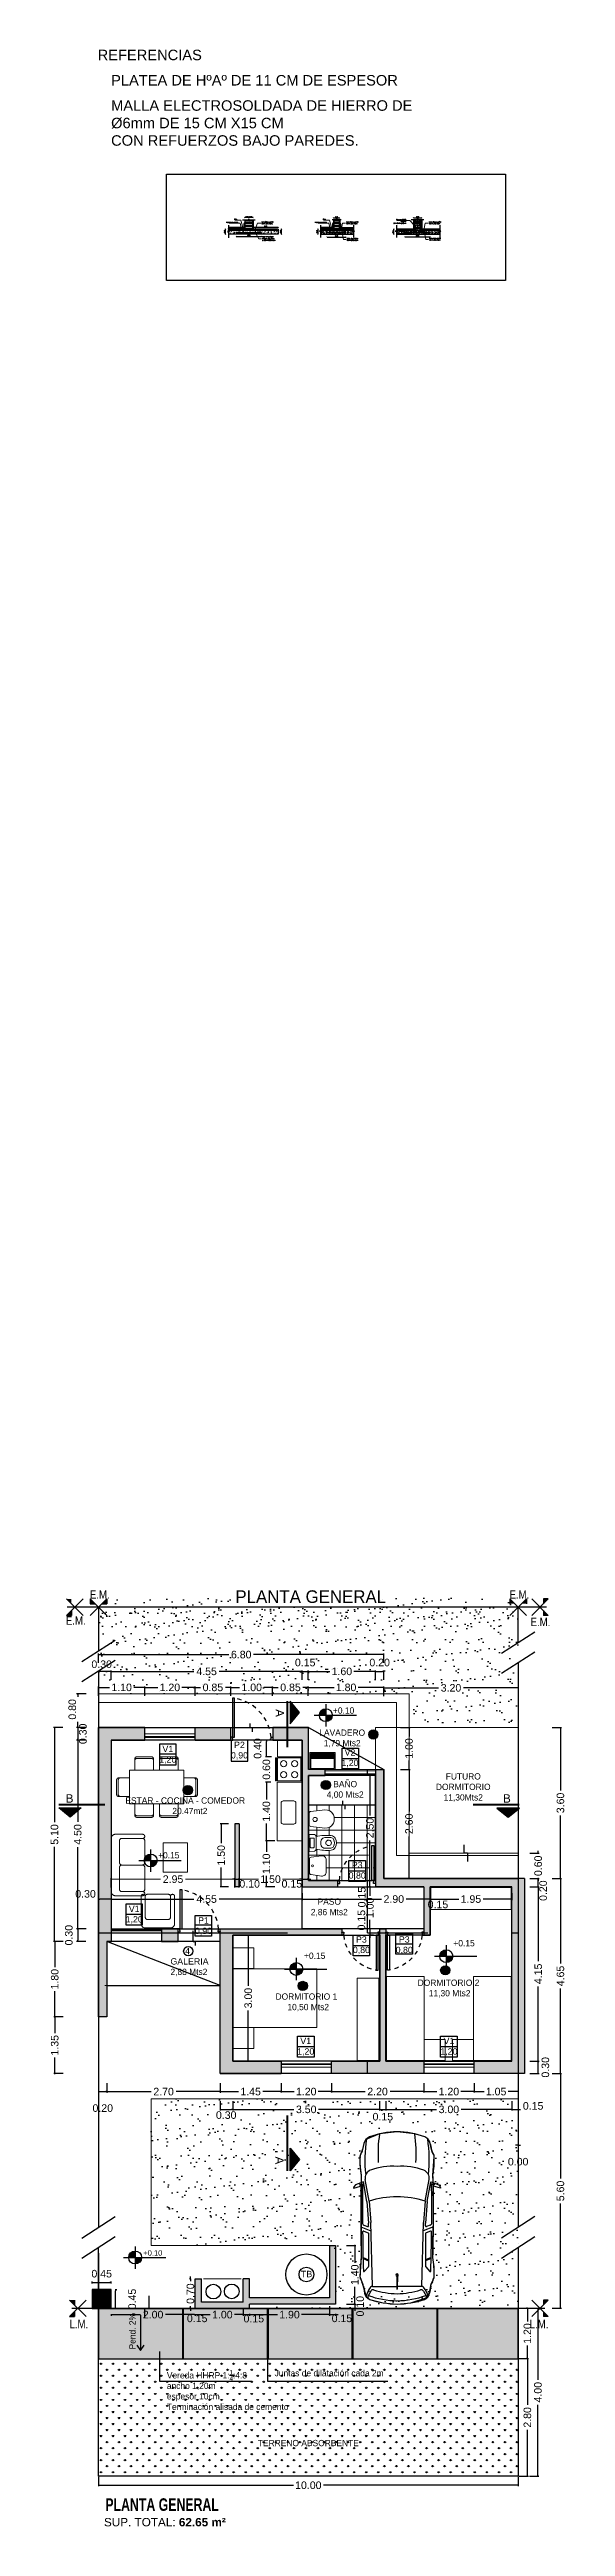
# Model space of a CAD drawing. Header units: millimetres. Extents: x 157 to 449, y 13 to 189.
# Drawn here: x 205.2 to 217.5, y 130 to 189 of the extents above; entities that cross this region are included whole.
import ezdxf
from ezdxf import colors
from ezdxf.entities.mleader import LeaderData, LeaderLine
from ezdxf.math import Vec2, Vec3

# ---------------------------------------------------------------- set-up
doc = ezdxf.new("R2010")
doc.units = ezdxf.units.MM
doc.header["$LTSCALE"] = 0.1
doc.header["$MEASUREMENT"] = 0
doc.header["$PDMODE"] = 3
doc.header["$PDSIZE"] = 0.1
for name, pattern in [('ACAD_ISO02W100', [15, 12, -3]), ('ACAD_ISO04W100', [30, 24, -3, 0, -3]), ('DASHED', [0.75, 0.5, -0.25]), ('HIDDEN', [0.375, 0.25, -0.125])]:
    doc.linetypes.add(name, pattern=pattern)
doc.layers.get('DEFPOINTS').update_dxf_attribs({"color": 1})
for name, color, linetype, lineweight in [('00-COTAS', 1, 'Continuous', 9), ('17.Sombras', 8, 'Continuous', 5), ('ARTEFACTO', 3, 'Continuous', 15), ('CARPINTERIA', 2, 'Continuous', 18), ('MURO BAJO', 4, 'Continuous', 13), ('PISO', 8, 'Continuous', 9), ('referencias', 1, 'Continuous', 5)]:
    doc.layers.add(name, color=color, linetype=linetype, lineweight=lineweight)
for name, color, linetype in [('00-muros-a', 2, 'Continuous'), ('11.Ejes', 1, 'ACAD_ISO04W100'), ('18.Texturas', 8, 'Continuous'), ('5.Carpinterias', 250, 'Continuous'), ('9.Mobiliario', 252, 'Continuous'), ('armadura', 10, 'Continuous'), ('CARP-HOJAS-PUERTAS', 2, 'Continuous'), ('CARP-MARCO-PUERTAS', 2, 'Continuous'), ('CORTE-3', 3, 'Continuous'), ('corte2', 2, 'Continuous'), ('corte5', 5, 'Continuous'), ('Cotas', 1, 'Continuous'), ('FUNDACIONES-TEXTOS', 2, 'Continuous'), ('HATCH', 10, 'Continuous'), ('LADRILLOS', 3, 'Continuous'), ('MURO', 3, 'Continuous'), ('Muros', 7, 'Continuous'), ('muros-pta', 4, 'Continuous'), ('POLILINEA SUP', 150, 'Continuous'), ('PROYECCIONES', 2, 'HIDDEN'), ('Textos', 2, 'Continuous'), ('TRAMAS', 8, 'Continuous')]:
    doc.layers.add(name, color=color, linetype=linetype)
doc.styles.add('ARIAL', font='arial.ttf', dxfattribs={"height": 0.18})
doc.styles.add('COTAS', font='ROMANS.shx', dxfattribs={"width": 0.7})
doc.styles.add('Diego', font='arial.ttf')
doc.styles.add('Verdana', font='verdana.ttf')
doc.dimstyles.new('COTA-20', dxfattribs={"dimscale": 1.75, "dimtxt": 0.015, "dimasz": 0.004, "dimexe": 0.08, "dimexo": 0.1, "dimgap": 0.005, "dimtad": 1, "dimzin": 0, "dimdsep": 46, "dimtxsty": 'COTAS', "dimblk": 'DOT', "dimcen": 0.1, "dimse1": 1, "dimse2": 1, "dimclrd": 256, "dimclre": 256, "dimclrt": 256, "dimadec": 0, "dimazin": 0, "dimtfac": 1, "dimtix": 1, "dimtmove": 2, "dimatfit": 3, "dimldrblk": 'DOT', "dimfxl": 0, "dimtolj": 1, "dimtzin": 0, "dimarcsym": 0})
doc.dimstyles.new('MARQ 100', dxfattribs={"dimscale": 0.1, "dimtxt": 1.75, "dimasz": 0.3, "dimexe": 0.25, "dimexo": 1.5, "dimtad": 0, "dimzin": 1, "dimdsep": 46, "dimtxsty": 'ARIAL', "dimblk": 'BOXFILLED', "dimcen": 2.5, "dimclrd": 8, "dimclre": 8, "dimclrt": 4, "dimazin": 0, "dimtfac": 1, "dimtmove": 2, "dimatfit": 3, "dimldrblk": 'DOTSMALL', "dimfxl": 2, "dimfxlon": 1, "dimlwd": -1, "dimarcsym": 0})
pattern_1 = [(140, (-18.308726, 46.759826), (0.006275213, 0.071726018), [0.0075, -0.0825]), (85, (-18.308726, 46.759826), (-0.075219213, -0.013875133), [0.006, -0.066]), (190.451444, (-18.3082, 46.7658), (-0.068943999, 0.057850885), [0.00637402, -0.070114211]), (136.1842, (-18.32873, 46.75983), (0.016551928, 0.106724133), [0.01125, -0.12375]), (186.635635, (-18.32735, 46.76872), (-0.09741186, 0.093466195), [0.009561034, -0.105171376]), (81.184164, (-18.32873, 46.75983), (-0.09741186, 0.093466195), [0.009, -0.099]), (111, (-18.323726, 46.769826), (0.040261889, 0.059690705), [0.0075, -0.0825]), (56, (-18.323726, 46.769826), (-0.072515005, 0.024331533), [0.006, -0.066]), (161.451445, (-18.32037, 46.7748), (-0.032253115, 0.084022238), [0.006374019, -0.070114211]), (127.5, (-18.308726, 46.759826), (-0.0332893854, 0.0012159855), [0, -0.0652, 0, -0.067, 0, -0.06625]), (97.5, (-18.308726, 46.759826), (-0.039441171, 0.0263069537), [0, -0.0382, 0, -0.0637, 0, -0.02525]), (57.5, (-18.308726, 46.737526), (0.0022554872, 0.0533822436), [0, -0.025, 0, -0.078, 0, -0.1035]), (47.5, (-18.308726, 46.727526), (-0.010010498, 0.058318617), [0, -0.0325, 0, -0.0518, 0, -0.0735])]
pattern_2 = [(140, (-18.979884, 46.759826), (0.006275213, 0.071726018), [0.0075, -0.0825]), (85, (-18.979884, 46.759826), (-0.075219213, -0.013875133), [0.006, -0.066]), (190.451444, (-18.97936, 46.7658), (-0.068943999, 0.057850885), [0.00637402, -0.070114211]), (136.1842, (-18.99988, 46.75983), (0.016551928, 0.106724133), [0.01125, -0.12375]), (186.635635, (-18.9985, 46.76872), (-0.09741186, 0.093466195), [0.009561034, -0.105171376]), (81.184164, (-18.99988, 46.75983), (-0.09741186, 0.093466195), [0.009, -0.099]), (111, (-18.994884, 46.769826), (0.040261889, 0.059690705), [0.0075, -0.0825]), (56, (-18.994884, 46.769826), (-0.072515005, 0.024331533), [0.006, -0.066]), (161.451445, (-18.99153, 46.7748), (-0.032253115, 0.084022238), [0.006374019, -0.070114211]), (127.5, (-18.979884, 46.759826), (-0.0332893854, 0.0012159855), [0, -0.0652, 0, -0.067, 0, -0.06625]), (97.5, (-18.979884, 46.759826), (-0.039441171, 0.0263069537), [0, -0.0382, 0, -0.0637, 0, -0.02525]), (57.5, (-18.979884, 46.737526), (0.0022554872, 0.0533822436), [0, -0.025, 0, -0.078, 0, -0.1035]), (47.5, (-18.979884, 46.727526), (-0.010010498, 0.058318617), [0, -0.0325, 0, -0.0518, 0, -0.0735])]

msp = doc.modelspace()

# ---------------------------------------------------------------- texts
at = {"color": 2}
for s, insert, char_height, width, attachment_point in [('PLANTA GENERAL', (213.1849, 152.2886), 0.3, 4.982681, 3), ('+0.10', (212.4276, 149.4984), 0.15, 1.302589, 3), ('\\pxqc;LAVADERO\\P1,79 Mts2', (211.4083, 148.9712), 0.15, 1.46425, 1), ('\\pxqc;BAÑO\\P4,00 Mts2', (211.696, 147.7448), 0.15, 1.031122, 1), ('ESTAR - COCINA - COMEDOR\\P\\pxqc;20.47mt2', (206.9729, 147.3527), 0.15, 3.073737, 1), ('+0.15', (208.261, 146.0477), 0.15, 1.302589, 3), ('\\pxqc;PASO\\P2,86 Mts2', (211.0217, 144.9441), 0.15, 1.621673, 1), ('{\\fArial|b0|i0|c238|p34;GALERIA}\\P2,88 Mts2 ', (208.0473, 143.5182), 0.15, 0.987399, 1), ('+0.15', (211.7378, 143.6534), 0.15, 1.302589, 3), ('+0.15', (215.2975, 143.9522), 0.15, 1.302589, 3), ('DORMITORIO 2\\P\\pxqc;11,30 Mts2', (213.9381, 143.0093), 0.15, 1.525625, 1), ('DORMITORIO 1\\P\\pxqc;10,50 Mts2', (210.5515, 142.6795), 0.15, 1.557257, 1), ('{\\H0.5x;+0.10}', (207.8537, 136.5567), 0.26, 1.302589, 3), ('\\A1;Vereda HHRP 1:{\\H0.7x;\\S1/4;}:4:8\\P\\pxql;ancho 1,20m\\Pespesor 10cm\\P\\pq*;Terminación alisada de cemento', (207.9619, 133.7014), 0.15, 2.703503, 1), ('\\A1;Juntas de dilatación cada 2m', (210.5297, 133.7014), 0.15, 2.703503, 1), ('\\A1;\\pxqc;TERRENO ABSORBENTE', (206.3335, 132.0356), 0.15, 10, 1)]:
    msp.add_mtext(s, dxfattribs=dict(at, insert=insert, char_height=char_height, width=width, attachment_point=attachment_point))
at = {"color": 2, "ltscale": 0.01, "char_height": 0.2, "width": 4.002208, "rotation": 270, "style": 'Diego'}
for insert, attachment_point in [((210.7515, 149.4562), 1), ((210.7463, 138.6055), 3)]:
    msp.add_mtext('A', dxfattribs=dict(at, insert=insert, attachment_point=attachment_point))
at = {"color": 2, "char_height": 0.15, "attachment_point": 1}
for s, width, insert in [('\\pxqc,t2;2', 0.15, (212.8086, 148.9296)), ('\\pxqc,t2;3', 3.5, (209.9998, 147.7273)), ('\\pxqc,t2;1', 3.5, (206.7114, 147.6064)), ('\\pxqc,t2;4', 3.5, (206.7053, 143.7649)), ('\\pxqc,t2;5', 3.5, (209.4554, 142.9373)), ('\\pxqc,t2;6', 3.5, (212.8389, 143.3087))]:
    msp.add_mtext_dynamic_manual_height_columns(s, width=width, gutter_width=12.5, heights=[0], dxfattribs=dict(at, insert=insert))
at = {"color": 2, "ltscale": 0.01, "char_height": 0.2, "width": 4.002208, "attachment_point": 3, "style": 'Diego'}
for insert in [(205.7365, 147.4278), (216.1584, 147.4278)]:
    msp.add_mtext('B', dxfattribs=dict(at, insert=insert))
at = {"color": 2, "insert": (207.0658, 134.191), "char_height": 0.15, "width": 1.171582, "attachment_point": 1, "rotation": 90}
msp.add_mtext('\\A1;Pend. 2%', dxfattribs=at)
at = {"layer": '11.Ejes', "lineweight": 40, "char_height": 0.2, "width": 1.294531}
for s, insert, attachment_point in [('{\\fArial Narrow|b0|i0|c0|p34;E.M.}', (206.3629, 152.288), 2), ('{\\fArial Narrow|b0|i0|c0|p34;E.M.}', (216.3629, 152.288), 2), ('{\\fArial Narrow|b0|i0|c0|p34;E.M.}', (205.7905, 151.6673), 2), ('{\\fArial Narrow|b0|i0|c0|p34;E.M.}', (216.8649, 151.6346), 2), ('{\\fArial Narrow|b0|i0|c0|p34;L.M.}', (205.8656, 134.6981), 8), ('{\\fArial Narrow|b0|i0|c0|p34;L.M.}', (216.8309, 134.6981), 8)]:
    msp.add_mtext(s, dxfattribs=dict(at, insert=insert, attachment_point=attachment_point))
at = {"layer": '17.Sombras', "insert": (214.3501, 147.9281), "char_height": 0.15, "width": 1.349576, "attachment_point": 1}
msp.add_mtext('\\pxqc;FUTURO DORMITORIO\\P11,30Mts2', dxfattribs=at)
at = {"layer": '5.Carpinterias', "ltscale": 0.02, "char_height": 0.15, "style": 'Verdana'}
for s, insert, width, attachment_point, rotation in [('\\pxqc;{\\fArial|b0|i0|c0|p34;V1\\P1,20}', (208.2405, 148.3681), 0.511515, 6, 359.999282), ('\\pxqc;{\\fArial|b0|i0|c0|p34;P2\\P0,90}', (209.9479, 148.4667), 0.511515, 6, 359.999282), ('\\pxqc;{\\fArial|b0|i0|c0|p34;V2\\P1,20}', (212.1195, 148.2858), 0.411515, 4, 0.000718), ('\\pxqc;{\\fArial|b0|i0|c0|p34;P3\\P0,80}', (212.2421, 145.6031), 0.511515, 4, 0.000718), ('\\pxqc;{\\fArial|b0|i0|c0|p34;V1\\P1,20}', (207.4393, 144.557), 0.511515, 6, 359.999282), ('\\pxqc;{\\fArial|b0|i0|c0|p34;P1\\P0,90}', (208.579, 144.2811), 0.511515, 4, 0.000718), ('\\pxqc;{\\fArial|b0|i0|c0|p34;P3\\P0,80}', (212.3421, 143.8269), 0.511515, 4, 0.000718), ('\\pxqc;{\\fArial|b0|i0|c0|p34;P3\\P0,80}', (213.3633, 143.8269), 0.511515, 4, 0.000718), ('\\pxqc;{\\fArial|b0|i0|c0|p34;V1\\P1,20}', (211.0149, 141.407), 0.511515, 4, 0.000718), ('\\pxqc;{\\fArial|b0|i0|c0|p34;V1\\P1,20}', (214.4277, 141.407), 0.511515, 4, 0.000718)]:
    msp.add_mtext(s, dxfattribs=dict(at, insert=insert, width=width, attachment_point=attachment_point, rotation=rotation))
at = {"layer": 'FUNDACIONES-TEXTOS', "char_height": 0.25}
for s, insert, width, attachment_point in [('\\pxql;{\\fArial|b0|i0|c0|p34;REFERENCIAS}', (216.1555, 189.0171), 9.843168, 3), ('{\\fArial|b0|i0|c0|p34;PLATEA DE HºAº DE 11 CM DE ESPESOR}', (206.6329, 188.4132), 9.843168, 1), ('\\pxql;{\\fArial|b0|i0|c0|p34;MALLA ELECTROSOLDADA DE HIERRO DE \\P%%C6mm DE 15 CM X15 CM\\PCON REFUERZOS BAJO PAREDES.}', (206.6329, 187.811), 11.783286, 1)]:
    msp.add_mtext(s, dxfattribs=dict(at, insert=insert, width=width, attachment_point=attachment_point))
at = {"layer": 'Textos', "color": 2, "ltscale": 0.01, "insert": (211.1554, 135.9141), "char_height": 0.1521, "width": 0.46025, "attachment_point": 7, "style": 'Diego'}
msp.add_mtext('TB', dxfattribs=at)
at = {"layer": 'Textos', "attachment_point": 1}
for s, insert, char_height, width, style in [('{\\fArial|b1|i0|c0|p34;PLANTA GENERAL \\H1x; }', (206.4956, 130.6434), 0.3, 5.595933, 'COTAS'), ('{\\fArial|b0|i0|c0|p34;SUP. TOTAL: \\fArial|b1|i0|c0|p34;62.65 m²}', (206.4622, 130.1746), 0.2, 6.205162, 'Verdana')]:
    msp.add_mtext(s, dxfattribs=dict(at, insert=insert, char_height=char_height, width=width, style=style))

# ---------------------------------------------------------------- blocks, each defined once
blk = doc.blocks.new('_Oblique')
at = {"color": 0, "linetype": 'ByBlock', "lineweight": -2}
blk.add_line((-0.5, -0.5), (0.5, 0.5), dxfattribs=at)
blk = doc.blocks.new('*D16')
at = {"layer": '00-COTAS', "lineweight": -2, "transparency": 16777216}
blk.add_line((210.696, 184.618), (210.696, 184.738), dxfattribs=at)
at = {"layer": 'DEFPOINTS', "color": 0, "transparency": 16777216}
for p in [(210.617, 184.738), (210.617, 184.618), (210.696, 184.738)]:
    blk.add_point(p, dxfattribs=at)
at = {"layer": '00-COTAS', "lineweight": -2, "transparency": 16777216, "xscale": 0.01, "yscale": 0.01, "zscale": 0.01}
for p, rotation in [((210.696, 184.738), 90), ((210.696, 184.618), 270)]:
    blk.add_blockref('_Oblique', p, dxfattribs=dict(at, rotation=rotation))
at = {"layer": '00-COTAS', "transparency": 16777216, "insert": (210.676, 184.678), "char_height": 0.025, "attachment_point": 5, "rotation": 90, "style": 'COTAS'}
blk.add_mtext('\\A1;0,10', dxfattribs=at)
blk = doc.blocks.new('_Dot')
at = {"color": 0, "linetype": 'ByBlock', "lineweight": -2}
blk.add_line((-0.5, 0), (-1, 0), dxfattribs=at)
at = {"color": 0, "linetype": 'ByBlock', "const_width": 0.5}
blk.add_lwpolyline([(-0.25, 0, 1), (0.25, 0, 1)], format="xyb", close=True, dxfattribs=at)
blk = doc.blocks.new('*D13')
at = {"layer": '00-COTAS', "lineweight": -2, "transparency": 16777216}
blk.add_line((210.017, 184.786), (210.617, 184.786), dxfattribs=at)
at = {"layer": 'DEFPOINTS', "color": 0, "transparency": 16777216}
for p in [(210.017, 184.739), (210.617, 184.786), (210.617, 184.639)]:
    blk.add_point(p, dxfattribs=at)
at = {"layer": '00-COTAS', "lineweight": -2, "transparency": 16777216, "xscale": 0.01, "yscale": 0.01, "zscale": 0.01, "rotation": 180}
blk.add_blockref('_Oblique', (210.017, 184.786), dxfattribs=at)
at = {"layer": '00-COTAS', "lineweight": -2, "transparency": 16777216, "xscale": 0.01, "yscale": 0.01, "zscale": 0.01}
blk.add_blockref('_Oblique', (210.617, 184.786), dxfattribs=at)
at = {"layer": '00-COTAS', "transparency": 16777216, "insert": (210.317, 184.804), "char_height": 0.025, "attachment_point": 5, "style": 'COTAS'}
blk.add_mtext('\\A1;0.60', dxfattribs=at)
blk = doc.blocks.new('_None')
blk = doc.blocks.new('*D14')
at = {"layer": '00-COTAS', "lineweight": -2, "transparency": 16777216}
blk.add_line((211.779, 184.549), (212.23, 184.549), dxfattribs=at)
at = {"layer": 'DEFPOINTS', "color": 0, "transparency": 16777216}
for p in [(211.779, 184.668), (212.23, 184.668), (212.23, 184.549)]:
    blk.add_point(p, dxfattribs=at)
at = {"layer": '00-COTAS', "lineweight": -2, "transparency": 16777216, "xscale": 0.01, "yscale": 0.01, "zscale": 0.01, "rotation": 180}
blk.add_blockref('_Oblique', (211.779, 184.549), dxfattribs=at)
at = {"layer": '00-COTAS', "lineweight": -2, "transparency": 16777216, "xscale": 0.01, "yscale": 0.01, "zscale": 0.01}
blk.add_blockref('_Oblique', (212.23, 184.549), dxfattribs=at)
at = {"layer": '00-COTAS', "transparency": 16777216, "insert": (212.005, 184.569), "char_height": 0.025, "attachment_point": 5, "style": 'COTAS'}
blk.add_mtext('\\A1;0,45', dxfattribs=at)
blk = doc.blocks.new('*D15')
at = {"layer": '00-COTAS', "lineweight": -2, "transparency": 16777216}
blk.add_line((213.636, 184.559), (214.236, 184.559), dxfattribs=at)
at = {"layer": 'DEFPOINTS', "color": 0, "transparency": 16777216}
for p in [(213.636, 184.668), (214.236, 184.668), (214.236, 184.559)]:
    blk.add_point(p, dxfattribs=at)
at = {"layer": '00-COTAS', "lineweight": -2, "transparency": 16777216, "xscale": 0.01, "yscale": 0.01, "zscale": 0.01, "rotation": 180}
blk.add_blockref('_Oblique', (213.636, 184.559), dxfattribs=at)
at = {"layer": '00-COTAS', "lineweight": -2, "transparency": 16777216, "xscale": 0.01, "yscale": 0.01, "zscale": 0.01}
blk.add_blockref('_Oblique', (214.236, 184.559), dxfattribs=at)
at = {"layer": '00-COTAS', "transparency": 16777216, "insert": (213.936, 184.579), "char_height": 0.025, "attachment_point": 5, "style": 'COTAS'}
blk.add_mtext('\\A1;0,60', dxfattribs=at)
blk = doc.blocks.new('*D12')
at = {"layer": '00-COTAS', "lineweight": -2, "transparency": 16777216}
blk.add_line((209.362, 184.618), (209.362, 184.738), dxfattribs=at)
at = {"layer": 'DEFPOINTS', "color": 0, "transparency": 16777216}
for p in [(209.362, 184.738), (209.429, 184.738), (209.429, 184.618)]:
    blk.add_point(p, dxfattribs=at)
at = {"layer": '00-COTAS', "lineweight": -2, "transparency": 16777216, "xscale": 0.01, "yscale": 0.01, "zscale": 0.01}
for p, rotation in [((209.362, 184.738), 90), ((209.362, 184.618), 270)]:
    blk.add_blockref('_Oblique', p, dxfattribs=dict(at, rotation=rotation))
at = {"layer": '00-COTAS', "transparency": 16777216, "insert": (209.342, 184.678), "char_height": 0.025, "attachment_point": 5, "rotation": 90, "style": 'COTAS'}
blk.add_mtext('\\A1;0,10', dxfattribs=at)
blk = doc.blocks.new('*D6')
at = {"layer": '00-COTAS', "lineweight": -2, "transparency": 16777216}
blk.add_line((211.564, 184.618), (211.564, 184.738), dxfattribs=at)
at = {"layer": 'DEFPOINTS', "color": 0, "transparency": 16777216}
for p in [(211.564, 184.738), (211.631, 184.738), (211.631, 184.618)]:
    blk.add_point(p, dxfattribs=at)
at = {"layer": '00-COTAS', "lineweight": -2, "transparency": 16777216, "xscale": 0.01, "yscale": 0.01, "zscale": 0.01}
for p, rotation in [((211.564, 184.738), 90), ((211.564, 184.618), 270)]:
    blk.add_blockref('_Oblique', p, dxfattribs=dict(at, rotation=rotation))
at = {"layer": '00-COTAS', "transparency": 16777216, "insert": (211.544, 184.678), "char_height": 0.025, "attachment_point": 5, "rotation": 90, "style": 'COTAS'}
blk.add_mtext('\\A1;0,10', dxfattribs=at)
blk = doc.blocks.new('*D7')
at = {"layer": '00-COTAS', "lineweight": -2, "transparency": 16777216}
blk.add_line((213.374, 184.618), (213.374, 184.738), dxfattribs=at)
at = {"layer": 'DEFPOINTS', "color": 0, "transparency": 16777216}
for p in [(213.374, 184.738), (213.441, 184.738), (213.441, 184.618)]:
    blk.add_point(p, dxfattribs=at)
at = {"layer": '00-COTAS', "lineweight": -2, "transparency": 16777216, "xscale": 0.01, "yscale": 0.01, "zscale": 0.01}
for p, rotation in [((213.374, 184.738), 90), ((213.374, 184.618), 270)]:
    blk.add_blockref('_Oblique', p, dxfattribs=dict(at, rotation=rotation))
at = {"layer": '00-COTAS', "transparency": 16777216, "insert": (213.354, 184.678), "char_height": 0.025, "attachment_point": 5, "rotation": 90, "style": 'COTAS'}
blk.add_mtext('\\A1;0,11', dxfattribs=at)
blk = doc.blocks.new('*D8')
at = {"layer": '00-COTAS', "lineweight": -2, "transparency": 16777216}
blk.add_line((210.017, 185.013), (209.817, 185.013), dxfattribs=at)
at = {"layer": 'DEFPOINTS', "color": 0, "transparency": 16777216}
for p in [(209.817, 185.013), (209.817, 184.958), (210.017, 184.958)]:
    blk.add_point(p, dxfattribs=at)
at = {"layer": '00-COTAS', "lineweight": -2, "transparency": 16777216, "xscale": 0.01, "yscale": 0.01, "zscale": 0.01, "rotation": 180}
blk.add_blockref('_Oblique', (209.817, 185.013), dxfattribs=at)
at = {"layer": '00-COTAS', "lineweight": -2, "transparency": 16777216, "xscale": 0.01, "yscale": 0.01, "zscale": 0.01}
blk.add_blockref('_Oblique', (210.017, 185.013), dxfattribs=at)
at = {"layer": '00-COTAS', "transparency": 16777216, "insert": (209.917, 185.031), "char_height": 0.025, "attachment_point": 5, "style": 'COTAS'}
blk.add_mtext('\\A1;0.20-0.30', dxfattribs=at)
blk = doc.blocks.new('*D9')
at = {"layer": '00-COTAS', "lineweight": -2, "transparency": 16777216}
blk.add_line((211.931, 185.007), (212.081, 185.007), dxfattribs=at)
at = {"layer": 'DEFPOINTS', "color": 0, "transparency": 16777216}
for p in [(211.931, 184.957), (212.081, 185.007), (212.081, 184.957)]:
    blk.add_point(p, dxfattribs=at)
at = {"layer": '00-COTAS', "lineweight": -2, "transparency": 16777216, "xscale": 0.01, "yscale": 0.01, "zscale": 0.01, "rotation": 180}
blk.add_blockref('_Oblique', (211.931, 185.007), dxfattribs=at)
at = {"layer": '00-COTAS', "lineweight": -2, "transparency": 16777216, "xscale": 0.01, "yscale": 0.01, "zscale": 0.01}
blk.add_blockref('_Oblique', (212.081, 185.007), dxfattribs=at)
at = {"layer": '00-COTAS', "transparency": 16777216, "insert": (212.006, 185.024), "char_height": 0.025, "attachment_point": 5, "style": 'COTAS'}
blk.add_mtext('\\A1;0.15', dxfattribs=at)
blk = doc.blocks.new('*D10')
at = {"layer": '00-COTAS', "lineweight": -2, "transparency": 16777216}
blk.add_line((213.837, 185.01), (214.037, 185.01), dxfattribs=at)
at = {"layer": 'DEFPOINTS', "color": 0, "transparency": 16777216}
for p in [(213.837, 184.957), (214.037, 185.01), (214.037, 184.957)]:
    blk.add_point(p, dxfattribs=at)
at = {"layer": '00-COTAS', "lineweight": -2, "transparency": 16777216, "xscale": 0.01, "yscale": 0.01, "zscale": 0.01, "rotation": 180}
blk.add_blockref('_Oblique', (213.837, 185.01), dxfattribs=at)
at = {"layer": '00-COTAS', "lineweight": -2, "transparency": 16777216, "xscale": 0.01, "yscale": 0.01, "zscale": 0.01}
blk.add_blockref('_Oblique', (214.037, 185.01), dxfattribs=at)
at = {"layer": '00-COTAS', "transparency": 16777216, "insert": (213.937, 185.028), "char_height": 0.025, "attachment_point": 5, "style": 'COTAS'}
blk.add_mtext('\\A1;0.20', dxfattribs=at)
blk = doc.blocks.new('*D11')
at = {"layer": '00-COTAS', "lineweight": -2, "transparency": 16777216}
blk.add_line((209.616, 184.564), (210.216, 184.564), dxfattribs=at)
at = {"layer": 'DEFPOINTS', "color": 0, "transparency": 16777216}
for p in [(209.616, 184.668), (210.216, 184.668), (210.216, 184.564)]:
    blk.add_point(p, dxfattribs=at)
at = {"layer": '00-COTAS', "lineweight": -2, "transparency": 16777216, "xscale": 0.01, "yscale": 0.01, "zscale": 0.01, "rotation": 180}
blk.add_blockref('_Oblique', (209.616, 184.564), dxfattribs=at)
at = {"layer": '00-COTAS', "lineweight": -2, "transparency": 16777216, "xscale": 0.01, "yscale": 0.01, "zscale": 0.01}
blk.add_blockref('_Oblique', (210.216, 184.564), dxfattribs=at)
at = {"layer": '00-COTAS', "transparency": 16777216, "insert": (209.916, 184.584), "char_height": 0.025, "attachment_point": 5, "style": 'COTAS'}
blk.add_mtext('\\A1;0,60', dxfattribs=at)
blk = doc.blocks.new('_BoxFilled')
at = {"color": 0, "linetype": 'ByBlock', "lineweight": -2}
blk.add_line((-0.5, 0), (-1, 0), dxfattribs=at)
at = {"color": 0, "linetype": 'ByBlock'}
blk.add_solid([(-0.5, 0.5), (0.5, 0.5), (-0.5, -0.5), (0.5, -0.5)], dxfattribs=at)
blk = doc.blocks.new('*D176')
at = {"layer": 'Cotas', "color": 8, "lineweight": -2, "transparency": 16777216}
for p, q in [((206.037, 148.719), (205.812, 148.719)), ((206.037, 144.218), (205.812, 144.218))]:
    blk.add_line(p, q, dxfattribs=at)
at = {"layer": 'Cotas', "color": 8, "transparency": 16777216}
for p, q in [((205.837, 148.689), (205.837, 146.768)), ((205.837, 144.248), (205.837, 146.169))]:
    blk.add_line(p, q, dxfattribs=at)
at = {"layer": 'DEFPOINTS', "color": 0, "transparency": 16777216}
for p in [(205.837, 148.719), (207.488, 148.719), (207.483, 144.218)]:
    blk.add_point(p, dxfattribs=at)
at = {"layer": 'Cotas', "color": 8, "transparency": 16777216, "xscale": 0.03, "yscale": 0.03, "zscale": 0.03}
for p, rotation in [((205.837, 148.719), 90), ((205.837, 144.218), 270)]:
    blk.add_blockref('_BoxFilled', p, dxfattribs=dict(at, rotation=rotation))
at = {"layer": 'Cotas', "color": 4, "transparency": 16777216, "insert": (205.837, 146.469), "char_height": 0.18, "attachment_point": 5, "rotation": 90, "style": 'ARIAL'}
blk.add_mtext('4.50', dxfattribs=at)
blk = doc.blocks.new('_DotSmall')
at = {"color": 0, "linetype": 'ByBlock', "const_width": 0.5}
blk.add_lwpolyline([(-0.0625, 0, 1), (0.0625, 0, 1)], format="xyb", close=True, dxfattribs=at)
blk = doc.blocks.new('*D177')
at = {"layer": 'Cotas', "color": 8, "lineweight": -2, "transparency": 16777216}
for p, q in [((209.701, 144.068), (209.926, 144.068)), ((210.101, 141.068), (209.876, 141.068))]:
    blk.add_line(p, q, dxfattribs=at)
at = {"layer": 'Cotas', "color": 8, "transparency": 16777216}
for p, q in [((209.901, 144.038), (209.901, 142.864)), ((209.901, 141.098), (209.901, 142.272))]:
    blk.add_line(p, q, dxfattribs=at)
at = {"layer": 'DEFPOINTS', "color": 0, "transparency": 16777216}
for p in [(209.533, 144.068), (209.901, 141.068), (210.683, 141.068)]:
    blk.add_point(p, dxfattribs=at)
at = {"layer": 'Cotas', "color": 8, "transparency": 16777216, "xscale": 0.03, "yscale": 0.03, "zscale": 0.03}
for p, rotation in [((209.901, 144.068), 90), ((209.901, 141.068), 270)]:
    blk.add_blockref('_BoxFilled', p, dxfattribs=dict(at, rotation=rotation))
at = {"layer": 'Cotas', "color": 4, "transparency": 16777216, "insert": (209.901, 142.568), "char_height": 0.18, "attachment_point": 5, "rotation": 90, "style": 'ARIAL'}
blk.add_mtext('3.00', dxfattribs=at)
blk = doc.blocks.new('Nivel Planta')
at = {"layer": 'Cotas'}
h = blk.add_hatch(color=1, dxfattribs=at)
h.paths.add_polyline_path([(509.851, 209.413, 0.414214), (509.733, 209.295), (509.851, 209.295)])
h.paths.add_polyline_path([(509.969, 209.295), (509.851, 209.295), (509.851, 209.177, 0.414214)])
at = {"layer": 'Cotas', "color": 1}
for p, q in [((509.851, 209.499), (509.851, 209.09)), ((509.636, 209.295), (510.413, 209.295))]:
    blk.add_line(p, q, dxfattribs=at)
blk.add_circle((509.851, 209.295), 0.118, dxfattribs=at)
blk = doc.blocks.new('*D178')
at = {"layer": 'Cotas', "color": 8, "lineweight": -2, "transparency": 16777216}
for p, q in [((206.032, 149.018), (205.812, 149.018)), ((205.837, 148.718), (205.812, 148.718))]:
    blk.add_line(p, q, dxfattribs=at)
at = {"layer": 'Cotas', "color": 8, "transparency": 16777216}
blk.add_line((205.837, 148.988), (205.837, 148.748), dxfattribs=at)
at = {"layer": 'DEFPOINTS', "color": 0, "transparency": 16777216}
for p in [(206.182, 149.018), (205.837, 148.718), (205.882, 148.718)]:
    blk.add_point(p, dxfattribs=at)
at = {"layer": 'Cotas', "color": 8, "transparency": 16777216, "xscale": 0.03, "yscale": 0.03, "zscale": 0.03}
for p, rotation in [((205.837, 149.018), 90), ((205.837, 148.718), 270)]:
    blk.add_blockref('_BoxFilled', p, dxfattribs=dict(at, rotation=rotation))
at = {"layer": 'Cotas', "color": 4, "transparency": 16777216, "insert": (205.961, 148.868), "char_height": 0.18, "attachment_point": 5, "rotation": 90, "style": 'ARIAL'}
blk.add_mtext('0.30', dxfattribs=at)
blk = doc.blocks.new('*D179')
at = {"layer": 'Cotas', "color": 8, "lineweight": -2, "transparency": 16777216}
for p, q in [((206.034, 144.218), (205.812, 144.218)), ((206.034, 143.918), (205.812, 143.918))]:
    blk.add_line(p, q, dxfattribs=at)
at = {"layer": 'Cotas', "color": 8, "transparency": 16777216}
blk.add_line((205.837, 144.188), (205.837, 143.948), dxfattribs=at)
at = {"layer": 'DEFPOINTS', "color": 0, "transparency": 16777216}
for p in [(206.184, 144.218), (205.837, 143.918), (206.184, 143.918)]:
    blk.add_point(p, dxfattribs=at)
at = {"layer": 'Cotas', "color": 8, "transparency": 16777216, "xscale": 0.03, "yscale": 0.03, "zscale": 0.03}
for p, rotation in [((205.837, 144.218), 90), ((205.837, 143.918), 270)]:
    blk.add_blockref('_BoxFilled', p, dxfattribs=dict(at, rotation=rotation))
at = {"layer": 'Cotas', "color": 4, "transparency": 16777216, "insert": (205.626, 144.068), "char_height": 0.18, "attachment_point": 5, "rotation": 90, "style": 'ARIAL'}
blk.add_mtext('0.30', dxfattribs=at)
blk = doc.blocks.new('*D180')
at = {"layer": 'Cotas', "color": 8, "lineweight": -2, "transparency": 16777216}
for p, q in [((205.484, 149.018), (205.259, 149.018)), ((205.484, 143.918), (205.259, 143.918))]:
    blk.add_line(p, q, dxfattribs=at)
at = {"layer": 'Cotas', "color": 8, "transparency": 16777216}
for p, q in [((205.284, 148.988), (205.284, 146.764)), ((205.284, 143.948), (205.284, 146.172))]:
    blk.add_line(p, q, dxfattribs=at)
at = {"layer": 'DEFPOINTS', "color": 0, "transparency": 16777216}
for p in [(206.184, 149.018), (205.284, 143.918), (206.184, 143.918)]:
    blk.add_point(p, dxfattribs=at)
at = {"layer": 'Cotas', "color": 8, "transparency": 16777216, "xscale": 0.03, "yscale": 0.03, "zscale": 0.03}
for p, rotation in [((205.284, 149.018), 90), ((205.284, 143.918), 270)]:
    blk.add_blockref('_BoxFilled', p, dxfattribs=dict(at, rotation=rotation))
at = {"layer": 'Cotas', "color": 4, "transparency": 16777216, "insert": (205.284, 146.468), "char_height": 0.18, "attachment_point": 5, "rotation": 90, "style": 'ARIAL'}
blk.add_mtext('5.10', dxfattribs=at)
blk = doc.blocks.new('*D181')
at = {"layer": 'Cotas', "color": 8, "lineweight": -2, "transparency": 16777216}
for p, q in [((205.49, 143.918), (205.265, 143.918)), ((205.49, 142.118), (205.265, 142.118))]:
    blk.add_line(p, q, dxfattribs=at)
at = {"layer": 'Cotas', "color": 8, "transparency": 16777216}
for p, q in [((205.29, 143.888), (205.29, 143.305)), ((205.29, 142.148), (205.29, 142.73))]:
    blk.add_line(p, q, dxfattribs=at)
at = {"layer": 'DEFPOINTS', "color": 0, "transparency": 16777216}
for p in [(206.184, 143.918), (205.29, 142.118), (206.183, 142.118)]:
    blk.add_point(p, dxfattribs=at)
at = {"layer": 'Cotas', "color": 8, "transparency": 16777216, "xscale": 0.03, "yscale": 0.03, "zscale": 0.03}
for p, rotation in [((205.29, 143.918), 90), ((205.29, 142.118), 270)]:
    blk.add_blockref('_BoxFilled', p, dxfattribs=dict(at, rotation=rotation))
at = {"layer": 'Cotas', "color": 4, "transparency": 16777216, "insert": (205.29, 143.018), "char_height": 0.18, "attachment_point": 5, "rotation": 90, "style": 'ARIAL'}
blk.add_mtext('1.80', dxfattribs=at)
blk = doc.blocks.new('*D182')
at = {"layer": 'Cotas', "color": 8, "lineweight": -2, "transparency": 16777216}
for p, q in [((206.037, 149.818), (205.812, 149.818)), ((206.034, 149.018), (205.812, 149.018))]:
    blk.add_line(p, q, dxfattribs=at)
at = {"layer": 'Cotas', "color": 8, "transparency": 16777216}
for p, q in [((205.837, 149.788), (205.837, 149.747)), ((205.837, 149.048), (205.837, 149.155))]:
    blk.add_line(p, q, dxfattribs=at)
at = {"layer": 'DEFPOINTS', "color": 0, "transparency": 16777216}
for p in [(205.837, 149.818), (206.333, 149.818), (206.184, 149.018)]:
    blk.add_point(p, dxfattribs=at)
at = {"layer": 'Cotas', "color": 8, "transparency": 16777216, "xscale": 0.03, "yscale": 0.03, "zscale": 0.03}
for p, rotation in [((205.837, 149.818), 90), ((205.837, 149.018), 270)]:
    blk.add_blockref('_BoxFilled', p, dxfattribs=dict(at, rotation=rotation))
at = {"layer": 'Cotas', "color": 4, "transparency": 16777216, "insert": (205.708, 149.451), "char_height": 0.18, "attachment_point": 5, "rotation": 90, "style": 'ARIAL'}
blk.add_mtext('0.80', dxfattribs=at)
blk = doc.blocks.new('AUTO GOLF PLANTA')
for p, q in [((1.651, 0.668), (1.135, 0.761)), ((1.189, 0.804), (1.268, 0.994)), ((1.665, 0.719), (1.189, 0.804)), ((1.27, 0.877), (1.23, 0.797)), ((1.293, 0.869), (1.243, 0.887)), ((1.268, 0.994), (1.309, 1.03)), ((1.346, 1.033), (1.293, 0.869)), ((1.309, 1.03), (1.335, 1.035)), ((1.335, 1.035), (1.346, 1.033)), ((1.651, 0.668), (2.162, 0.629)), ((1.665, 0.719), (2.175, 0.679)), ((3.686, 0.588), (2.162, 0.629)), ((2.243, 0.678), (2.175, 0.679)), ((2.225, 0.79), (2.26, 0.702)), ((2.267, 0.866), (2.361, 0.624)), ((2.369, 0.794), (2.409, 0.69)), ((2.427, 0.678), (3.206, 0.678)), ((2.997, 0.812), (3.056, 0.678)), ((3.017, 0.81), (3.075, 0.678)), ((3.219, 0.683), (3.33, 0.781)), ((3.679, 0.801), (3.846, 0.774)), ((3.796, 0.629), (3.91, 0.693)), ((3.419, 0.007), (3.755, 0.004)), ((3.686, 0.587), (3.686, 0.005)), ((3.755, -0.004), (3.755, 0.004)), ((3.686, -0.588), (2.162, -0.629)), ((3.419, -0.007), (3.755, -0.004)), ((3.686, -0.587), (3.686, -0.005)), ((1.651, -0.668), (1.135, -0.761)), ((1.665, -0.719), (1.189, -0.804)), ((1.189, -0.804), (1.268, -0.994)), ((1.27, -0.877), (1.23, -0.797)), ((1.293, -0.869), (1.243, -0.887)), ((1.268, -0.994), (1.309, -1.03)), ((1.346, -1.033), (1.293, -0.869)), ((1.309, -1.03), (1.335, -1.035)), ((1.335, -1.035), (1.346, -1.033)), ((1.651, -0.668), (2.162, -0.629)), ((1.665, -0.719), (2.175, -0.679)), ((2.243, -0.678), (2.175, -0.679)), ((2.225, -0.79), (2.26, -0.702)), ((2.267, -0.866), (2.361, -0.624)), ((2.369, -0.794), (2.409, -0.69)), ((2.427, -0.678), (3.206, -0.678)), ((2.997, -0.812), (3.056, -0.678)), ((3.017, -0.81), (3.075, -0.678)), ((3.219, -0.683), (3.33, -0.781)), ((3.679, -0.801), (3.846, -0.774)), ((3.796, -0.629), (3.91, -0.693))]:
    blk.add_line(p, q)
for centre, radius, start, end in [((1.838, 0), 1.838, 158.994, 180), ((0.33, 0.572), 0.225, 104.03708, 157.20056), ((0.67, -2.536), 3.304, 83.8263, 98.71945), ((0.499, 0.098), 0.727, 95.98946, 107.94687), ((0.403, 1.017), 0.197, 275.98946, 308.68707), ((0.585, 0.789), 0.0955, 87.47388, 128.68707), ((0.685, -1.132), 2.018, 79.82583, 92.71137), ((2.269, 0.117), 1.449, 158.94677, 184.64415), ((1.101, 0.567), 0.197, 79.82992, 158.94677), ((2.019, -39.672), 40.539, 91.14083, 91.38194), ((2.019, -39.672), 40.5, 89.78574, 91.10028), ((2.019, -39.672), 40.539, 88.61806, 91.07118), ((3.873, 0), 2.321, 163.26823, 180), ((2.17, 0.769), 0.059, 21.27913, 89.78574), ((2.243, 0.695), 0.0177, 268.49256, 21.27913), ((2.387, 0.801), 0.0197, 89.61184, 201.27913), ((2.105, -40.859), 41.681, 88.32994, 89.61184), ((2.427, 0.697), 0.0197, 201.27913, 270), ((3.453, -2.653), 3.537, 90.06026, 97.40254), ((3.206, 0.697), 0.0197, 270, 311.64533), ((3.319, 0.79), 0.0138, 319.5223, 88.20634), ((3.453, 0.789), 0.0955, 51.31293, 92.52612), ((3.517, 0.768), 0.0955, 51.31293, 92.52612), ((3.7, 0.996), 0.197, 231.31293, 264.01054), ((3.745, 0.587), 0.059, 130.9804, 180), ((4.024, 0.266), 0.484, 101.11593, 130.9804), ((3.825, 0.577), 0.059, 119.29402, 197.29416), ((3.824, 0.595), 0.18, 18.28026, 83.21958), ((1.86, -0.043), 2.169, 1.13495, 19.70197), ((3.935, 0.635), 0.0623, 15.1262, 113.3532), ((1.889, -0.047), 2.219, 1.20167, 18.34022), ((1.838, 0), 1.838, 180, 201.006), ((0.532, -2.849), 3.304, 86.54404, 98.41367), ((3.873, 0), 2.321, 180, 196.73177), ((3.419, 0), 0.0297, 13.76028, 346.23972), ((3.419, 0), 0.00735, 90, 270), ((1.822, -0.05), 2.04, 1.3982, 17.38909), ((1.889, 0.047), 2.219, 341.65978, 358.79833), ((0.532, 2.849), 3.304, 261.58633, 273.45596), ((2.269, -0.117), 1.449, 175.35585, 201.05323), ((3.745, -0.587), 0.059, 180, 229.0196), ((3.825, -0.577), 0.059, 162.70584, 240.70598), ((1.822, 0.05), 2.04, 342.61091, 358.6018), ((1.86, 0.043), 2.169, 340.29803, 358.86505), ((0.33, -0.572), 0.225, 202.79944, 255.96292), ((0.67, 2.536), 3.304, 261.28055, 276.1737), ((0.499, -0.098), 0.727, 252.05313, 264.01054), ((0.403, -1.017), 0.197, 51.31293, 84.01054), ((0.585, -0.789), 0.0955, 231.31293, 272.52612), ((0.685, 1.132), 2.018, 267.28863, 280.17417), ((1.101, -0.567), 0.197, 201.05323, 280.17008), ((2.019, 39.672), 40.539, 268.61806, 268.85917), ((2.019, 39.672), 40.5, 268.89972, 270.21426), ((2.019, 39.672), 40.539, 268.92882, 271.38194), ((2.17, -0.769), 0.059, 270.21426, 338.72087), ((2.243, -0.695), 0.0177, 338.72087, 91.50744), ((2.387, -0.801), 0.0197, 158.72087, 270.38816), ((2.105, 40.859), 41.681, 270.38816, 271.67006), ((2.427, -0.697), 0.0197, 90, 158.72087), ((3.453, 2.653), 3.537, 262.59746, 269.93974), ((3.206, -0.697), 0.0197, 48.35467, 90), ((3.319, -0.79), 0.0138, 271.79366, 40.4777), ((3.453, -0.789), 0.0955, 267.47388, 308.68707), ((3.517, -0.768), 0.0955, 267.47388, 308.68707), ((3.7, -0.996), 0.197, 95.98946, 128.68707), ((4.024, -0.266), 0.484, 229.0196, 258.88407), ((3.824, -0.595), 0.18, 276.78042, 341.71974), ((3.935, -0.635), 0.0623, 246.6468, 344.8738)]:
    blk.add_arc(centre, radius, start, end)
blk = doc.blocks.new('*D210')
at = {"layer": 'Cotas', "color": 8, "lineweight": -2, "transparency": 16777216}
for p, q in [((206.741, 135.617), (206.766, 135.617)), ((206.741, 135.172), (206.766, 135.172))]:
    blk.add_line(p, q, dxfattribs=at)
at = {"layer": 'Cotas', "color": 8, "transparency": 16777216}
blk.add_line((206.741, 135.202), (206.741, 135.587), dxfattribs=at)
at = {"layer": 'DEFPOINTS', "color": 0, "transparency": 16777216}
for p in [(206.634, 135.617), (206.741, 135.617), (206.634, 135.172)]:
    blk.add_point(p, dxfattribs=at)
at = {"layer": 'Cotas', "color": 8, "transparency": 16777216, "xscale": 0.03, "yscale": 0.03, "zscale": 0.03}
for p, rotation in [((206.741, 135.617), 90), ((206.741, 135.172), 270)]:
    blk.add_blockref('_BoxFilled', p, dxfattribs=dict(at, rotation=rotation))
at = {"layer": 'Cotas', "color": 4, "transparency": 16777216, "insert": (207.135, 135.394), "char_height": 0.18, "attachment_point": 5, "rotation": 90, "style": 'ARIAL'}
blk.add_mtext('0.45', dxfattribs=at)
blk = doc.blocks.new('*D211')
at = {"layer": 'Cotas', "color": 8, "lineweight": -2, "transparency": 16777216}
for p, q in [((206.183, 135.767), (206.183, 135.811)), ((206.634, 135.767), (206.634, 135.811))]:
    blk.add_line(p, q, dxfattribs=at)
at = {"layer": 'Cotas', "color": 8, "transparency": 16777216}
blk.add_line((206.213, 135.786), (206.604, 135.786), dxfattribs=at)
at = {"layer": 'DEFPOINTS', "color": 0, "transparency": 16777216}
for p in [(206.183, 135.617), (206.634, 135.786), (206.634, 135.617)]:
    blk.add_point(p, dxfattribs=at)
at = {"layer": 'Cotas', "color": 8, "transparency": 16777216, "xscale": 0.03, "yscale": 0.03, "zscale": 0.03, "rotation": 180}
blk.add_blockref('_BoxFilled', (206.183, 135.786), dxfattribs=at)
at = {"layer": 'Cotas', "color": 8, "transparency": 16777216, "xscale": 0.03, "yscale": 0.03, "zscale": 0.03}
blk.add_blockref('_BoxFilled', (206.634, 135.786), dxfattribs=at)
at = {"layer": 'Cotas', "color": 4, "transparency": 16777216, "insert": (206.409, 135.997), "char_height": 0.18, "attachment_point": 5, "style": 'ARIAL'}
blk.add_mtext('0.45', dxfattribs=at)
blk = doc.blocks.new('*D194')
at = {"layer": 'Cotas', "color": 8, "lineweight": -2, "transparency": 16777216}
for p, q in [((206.333, 131.154), (206.333, 130.929)), ((216.333, 131.154), (216.333, 130.929))]:
    blk.add_line(p, q, dxfattribs=at)
at = {"layer": 'Cotas', "color": 8, "transparency": 16777216}
for p, q in [((206.363, 130.954), (210.976, 130.954)), ((216.303, 130.954), (211.691, 130.954))]:
    blk.add_line(p, q, dxfattribs=at)
at = {"layer": 'DEFPOINTS', "color": 0, "transparency": 16777216}
for p in [(206.333, 131.526), (216.333, 131.526), (216.333, 130.954)]:
    blk.add_point(p, dxfattribs=at)
at = {"layer": 'Cotas', "color": 8, "transparency": 16777216, "xscale": 0.03, "yscale": 0.03, "zscale": 0.03, "rotation": 180}
blk.add_blockref('_BoxFilled', (206.333, 130.954), dxfattribs=at)
at = {"layer": 'Cotas', "color": 8, "transparency": 16777216, "xscale": 0.03, "yscale": 0.03, "zscale": 0.03}
blk.add_blockref('_BoxFilled', (216.333, 130.954), dxfattribs=at)
at = {"layer": 'Cotas', "color": 4, "transparency": 16777216, "insert": (211.333, 130.954), "char_height": 0.18, "attachment_point": 5, "style": 'ARIAL'}
blk.add_mtext('10.00', dxfattribs=at)
blk = doc.blocks.new('*D195')
at = {"layer": 'Cotas', "color": 8, "lineweight": -2, "transparency": 16777216}
for p, q in [((216.554, 135.172), (216.529, 135.172)), ((216.554, 133.972), (216.529, 133.972))]:
    blk.add_line(p, q, dxfattribs=at)
at = {"layer": 'Cotas', "color": 8, "transparency": 16777216}
for p, q in [((216.554, 135.142), (216.554, 134.859)), ((216.554, 134.002), (216.554, 134.284))]:
    blk.add_line(p, q, dxfattribs=at)
at = {"layer": 'DEFPOINTS', "color": 0, "transparency": 16777216}
for p in [(216.603, 135.172), (216.554, 133.972), (216.603, 133.972)]:
    blk.add_point(p, dxfattribs=at)
at = {"layer": 'Cotas', "color": 8, "transparency": 16777216, "xscale": 0.03, "yscale": 0.03, "zscale": 0.03}
for p, rotation in [((216.554, 135.172), 90), ((216.554, 133.972), 270)]:
    blk.add_blockref('_BoxFilled', p, dxfattribs=dict(at, rotation=rotation))
at = {"layer": 'Cotas', "color": 4, "transparency": 16777216, "insert": (216.554, 134.572), "char_height": 0.18, "attachment_point": 5, "rotation": 90, "style": 'ARIAL'}
blk.add_mtext('1.20', dxfattribs=at)
blk = doc.blocks.new('*D196')
at = {"layer": 'Cotas', "color": 8, "lineweight": -2, "transparency": 16777216}
for p, q in [((216.354, 133.972), (216.579, 133.972)), ((216.354, 131.172), (216.579, 131.172))]:
    blk.add_line(p, q, dxfattribs=at)
at = {"layer": 'Cotas', "color": 8, "transparency": 16777216}
for p, q in [((216.554, 133.942), (216.554, 132.869)), ((216.554, 131.202), (216.554, 132.274))]:
    blk.add_line(p, q, dxfattribs=at)
at = {"layer": 'DEFPOINTS', "color": 0, "transparency": 16777216}
for p in [(215.879, 133.972), (215.879, 131.172), (216.554, 131.172)]:
    blk.add_point(p, dxfattribs=at)
at = {"layer": 'Cotas', "color": 8, "transparency": 16777216, "xscale": 0.03, "yscale": 0.03, "zscale": 0.03}
for p, rotation in [((216.554, 133.972), 90), ((216.554, 131.172), 270)]:
    blk.add_blockref('_BoxFilled', p, dxfattribs=dict(at, rotation=rotation))
at = {"layer": 'Cotas', "color": 4, "transparency": 16777216, "insert": (216.554, 132.572), "char_height": 0.18, "attachment_point": 5, "rotation": 90, "style": 'ARIAL'}
blk.add_mtext('2.80', dxfattribs=at)
blk = doc.blocks.new('*D197')
at = {"layer": 'Cotas', "color": 8, "lineweight": -2, "transparency": 16777216}
for p, q in [((216.605, 135.172), (216.83, 135.172)), ((216.605, 131.172), (216.83, 131.172))]:
    blk.add_line(p, q, dxfattribs=at)
at = {"layer": 'Cotas', "color": 8, "transparency": 16777216}
for p, q in [((216.805, 135.142), (216.805, 133.471)), ((216.805, 131.202), (216.805, 132.872))]:
    blk.add_line(p, q, dxfattribs=at)
at = {"layer": 'DEFPOINTS', "color": 0, "transparency": 16777216}
for p in [(216.438, 135.172), (216.438, 131.172), (216.805, 131.172)]:
    blk.add_point(p, dxfattribs=at)
at = {"layer": 'Cotas', "color": 8, "transparency": 16777216, "xscale": 0.03, "yscale": 0.03, "zscale": 0.03}
for p, rotation in [((216.805, 135.172), 90), ((216.805, 131.172), 270)]:
    blk.add_blockref('_BoxFilled', p, dxfattribs=dict(at, rotation=rotation))
at = {"layer": 'Cotas', "color": 4, "transparency": 16777216, "insert": (216.805, 133.172), "char_height": 0.18, "attachment_point": 5, "rotation": 90, "style": 'ARIAL'}
blk.add_mtext('4.00', dxfattribs=at)
blk = doc.blocks.new('*D236')
at = {"layer": 'Cotas', "color": 8, "lineweight": -2, "transparency": 16777216}
for p, q in [((205.49, 142.118), (205.265, 142.118)), ((205.49, 140.768), (205.265, 140.768))]:
    blk.add_line(p, q, dxfattribs=at)
at = {"layer": 'Cotas', "color": 8, "transparency": 16777216}
for p, q in [((205.29, 142.088), (205.29, 141.731)), ((205.29, 140.798), (205.29, 141.154))]:
    blk.add_line(p, q, dxfattribs=at)
at = {"layer": 'DEFPOINTS', "color": 0, "transparency": 16777216}
for p in [(206.334, 142.118), (205.29, 140.768), (216.333, 140.768)]:
    blk.add_point(p, dxfattribs=at)
at = {"layer": 'Cotas', "color": 8, "transparency": 16777216, "xscale": 0.03, "yscale": 0.03, "zscale": 0.03}
for p, rotation in [((205.29, 142.118), 90), ((205.29, 140.768), 270)]:
    blk.add_blockref('_BoxFilled', p, dxfattribs=dict(at, rotation=rotation))
at = {"layer": 'Cotas', "color": 4, "transparency": 16777216, "insert": (205.29, 141.443), "char_height": 0.18, "attachment_point": 5, "rotation": 90, "style": 'ARIAL'}
blk.add_mtext('1.35', dxfattribs=at)
blk = doc.blocks.new('*D237')
at = {"layer": 'Cotas', "color": 8, "lineweight": -2, "transparency": 16777216}
for p, q in [((206.333, 140.539), (206.333, 140.314)), ((206.534, 140.539), (206.534, 140.314))]:
    blk.add_line(p, q, dxfattribs=at)
at = {"layer": 'Cotas', "color": 8, "transparency": 16777216}
blk.add_line((206.363, 140.339), (206.504, 140.339), dxfattribs=at)
at = {"layer": 'DEFPOINTS', "color": 0, "transparency": 16777216}
for p in [(206.333, 142.118), (206.534, 142.118), (206.534, 140.339)]:
    blk.add_point(p, dxfattribs=at)
at = {"layer": 'Cotas', "color": 8, "transparency": 16777216, "xscale": 0.03, "yscale": 0.03, "zscale": 0.03, "rotation": 180}
blk.add_blockref('_BoxFilled', (206.333, 140.339), dxfattribs=at)
at = {"layer": 'Cotas', "color": 8, "transparency": 16777216, "xscale": 0.03, "yscale": 0.03, "zscale": 0.03}
blk.add_blockref('_BoxFilled', (206.534, 140.339), dxfattribs=at)
at = {"layer": 'Cotas', "color": 4, "transparency": 16777216, "insert": (206.434, 139.945), "char_height": 0.18, "attachment_point": 5, "style": 'ARIAL'}
blk.add_mtext('0.20', dxfattribs=at)
blk = doc.blocks.new('*D198')
at = {"layer": 'Cotas', "color": 8, "lineweight": -2, "transparency": 16777216}
for p, q in [((209.233, 140.539), (209.233, 140.314)), ((210.683, 140.539), (210.683, 140.314))]:
    blk.add_line(p, q, dxfattribs=at)
at = {"layer": 'Cotas', "color": 8, "transparency": 16777216}
for p, q in [((209.263, 140.339), (209.67, 140.339)), ((210.653, 140.339), (210.247, 140.339))]:
    blk.add_line(p, q, dxfattribs=at)
at = {"layer": 'DEFPOINTS', "color": 0, "transparency": 16777216}
for p in [(209.233, 140.768), (210.683, 140.768), (210.683, 140.339)]:
    blk.add_point(p, dxfattribs=at)
at = {"layer": 'Cotas', "color": 8, "transparency": 16777216, "xscale": 0.03, "yscale": 0.03, "zscale": 0.03, "rotation": 180}
blk.add_blockref('_BoxFilled', (209.233, 140.339), dxfattribs=at)
at = {"layer": 'Cotas', "color": 8, "transparency": 16777216, "xscale": 0.03, "yscale": 0.03, "zscale": 0.03}
blk.add_blockref('_BoxFilled', (210.683, 140.339), dxfattribs=at)
at = {"layer": 'Cotas', "color": 4, "transparency": 16777216, "insert": (209.958, 140.339), "char_height": 0.18, "attachment_point": 5, "style": 'ARIAL'}
blk.add_mtext('1.45', dxfattribs=at)
blk = doc.blocks.new('*D199')
at = {"layer": 'Cotas', "color": 8, "lineweight": -2, "transparency": 16777216}
for p, q in [((210.683, 140.539), (210.683, 140.314)), ((211.883, 140.539), (211.883, 140.314))]:
    blk.add_line(p, q, dxfattribs=at)
at = {"layer": 'Cotas', "color": 8, "transparency": 16777216}
for p, q in [((210.713, 140.339), (210.996, 140.339)), ((211.853, 140.339), (211.571, 140.339))]:
    blk.add_line(p, q, dxfattribs=at)
at = {"layer": 'DEFPOINTS', "color": 0, "transparency": 16777216}
for p in [(210.683, 140.768), (211.883, 140.768), (211.883, 140.339)]:
    blk.add_point(p, dxfattribs=at)
at = {"layer": 'Cotas', "color": 8, "transparency": 16777216, "xscale": 0.03, "yscale": 0.03, "zscale": 0.03, "rotation": 180}
blk.add_blockref('_BoxFilled', (210.683, 140.339), dxfattribs=at)
at = {"layer": 'Cotas', "color": 8, "transparency": 16777216, "xscale": 0.03, "yscale": 0.03, "zscale": 0.03}
blk.add_blockref('_BoxFilled', (211.883, 140.339), dxfattribs=at)
at = {"layer": 'Cotas', "color": 4, "transparency": 16777216, "insert": (211.283, 140.339), "char_height": 0.18, "attachment_point": 5, "style": 'ARIAL'}
blk.add_mtext('1.20', dxfattribs=at)
blk = doc.blocks.new('*D200')
at = {"layer": 'Cotas', "color": 8, "lineweight": -2, "transparency": 16777216}
for p, q in [((211.883, 140.539), (211.883, 140.314)), ((214.083, 140.539), (214.083, 140.314))]:
    blk.add_line(p, q, dxfattribs=at)
at = {"layer": 'Cotas', "color": 8, "transparency": 16777216}
for p, q in [((211.913, 140.339), (212.686, 140.339)), ((214.053, 140.339), (213.281, 140.339))]:
    blk.add_line(p, q, dxfattribs=at)
at = {"layer": 'DEFPOINTS', "color": 0, "transparency": 16777216}
for p in [(211.883, 140.768), (214.083, 140.768), (214.083, 140.339)]:
    blk.add_point(p, dxfattribs=at)
at = {"layer": 'Cotas', "color": 8, "transparency": 16777216, "xscale": 0.03, "yscale": 0.03, "zscale": 0.03, "rotation": 180}
blk.add_blockref('_BoxFilled', (211.883, 140.339), dxfattribs=at)
at = {"layer": 'Cotas', "color": 8, "transparency": 16777216, "xscale": 0.03, "yscale": 0.03, "zscale": 0.03}
blk.add_blockref('_BoxFilled', (214.083, 140.339), dxfattribs=at)
at = {"layer": 'Cotas', "color": 4, "transparency": 16777216, "insert": (212.983, 140.339), "char_height": 0.18, "attachment_point": 5, "style": 'ARIAL'}
blk.add_mtext('2.20', dxfattribs=at)
blk = doc.blocks.new('*D238')
at = {"layer": 'Cotas', "color": 8, "lineweight": -2, "transparency": 16777216}
for p, q in [((214.083, 140.539), (214.083, 140.314)), ((215.283, 140.539), (215.283, 140.314))]:
    blk.add_line(p, q, dxfattribs=at)
at = {"layer": 'Cotas', "color": 8, "transparency": 16777216}
for p, q in [((214.113, 140.339), (214.396, 140.339)), ((215.253, 140.339), (214.971, 140.339))]:
    blk.add_line(p, q, dxfattribs=at)
at = {"layer": 'DEFPOINTS', "color": 0, "transparency": 16777216}
for p in [(214.083, 140.768), (215.283, 140.768), (215.283, 140.339)]:
    blk.add_point(p, dxfattribs=at)
at = {"layer": 'Cotas', "color": 8, "transparency": 16777216, "xscale": 0.03, "yscale": 0.03, "zscale": 0.03, "rotation": 180}
blk.add_blockref('_BoxFilled', (214.083, 140.339), dxfattribs=at)
at = {"layer": 'Cotas', "color": 8, "transparency": 16777216, "xscale": 0.03, "yscale": 0.03, "zscale": 0.03}
blk.add_blockref('_BoxFilled', (215.283, 140.339), dxfattribs=at)
at = {"layer": 'Cotas', "color": 4, "transparency": 16777216, "insert": (214.683, 140.339), "char_height": 0.18, "attachment_point": 5, "style": 'ARIAL'}
blk.add_mtext('1.20', dxfattribs=at)
blk = doc.blocks.new('*D239')
at = {"layer": 'Cotas', "color": 8, "lineweight": -2, "transparency": 16777216}
for p, q in [((215.283, 140.539), (215.283, 140.314)), ((216.333, 140.539), (216.333, 140.314))]:
    blk.add_line(p, q, dxfattribs=at)
at = {"layer": 'Cotas', "color": 8, "transparency": 16777216}
for p, q in [((215.313, 140.339), (215.52, 140.339)), ((216.303, 140.339), (216.097, 140.339))]:
    blk.add_line(p, q, dxfattribs=at)
at = {"layer": 'DEFPOINTS', "color": 0, "transparency": 16777216}
for p in [(216.333, 145.422), (215.283, 140.768), (216.333, 140.339)]:
    blk.add_point(p, dxfattribs=at)
at = {"layer": 'Cotas', "color": 8, "transparency": 16777216, "xscale": 0.03, "yscale": 0.03, "zscale": 0.03, "rotation": 180}
blk.add_blockref('_BoxFilled', (215.283, 140.339), dxfattribs=at)
at = {"layer": 'Cotas', "color": 8, "transparency": 16777216, "xscale": 0.03, "yscale": 0.03, "zscale": 0.03}
blk.add_blockref('_BoxFilled', (216.333, 140.339), dxfattribs=at)
at = {"layer": 'Cotas', "color": 4, "transparency": 16777216, "insert": (215.808, 140.339), "char_height": 0.18, "attachment_point": 5, "style": 'ARIAL'}
blk.add_mtext('1.05', dxfattribs=at)
blk = doc.blocks.new('*D240')
at = {"layer": 'Cotas', "color": 8, "lineweight": -2, "transparency": 16777216}
for p, q in [((209.533, 140.114), (209.533, 139.889)), ((213.033, 140.114), (213.033, 139.889))]:
    blk.add_line(p, q, dxfattribs=at)
at = {"layer": 'Cotas', "color": 8, "transparency": 16777216}
for p, q in [((209.563, 139.914), (210.988, 139.914)), ((213.003, 139.914), (211.579, 139.914))]:
    blk.add_line(p, q, dxfattribs=at)
at = {"layer": 'DEFPOINTS', "color": 0, "transparency": 16777216}
for p in [(209.533, 141.068), (213.033, 141.068), (213.033, 139.914)]:
    blk.add_point(p, dxfattribs=at)
at = {"layer": 'Cotas', "color": 8, "transparency": 16777216, "xscale": 0.03, "yscale": 0.03, "zscale": 0.03, "rotation": 180}
blk.add_blockref('_BoxFilled', (209.533, 139.914), dxfattribs=at)
at = {"layer": 'Cotas', "color": 8, "transparency": 16777216, "xscale": 0.03, "yscale": 0.03, "zscale": 0.03}
blk.add_blockref('_BoxFilled', (213.033, 139.914), dxfattribs=at)
at = {"layer": 'Cotas', "color": 4, "transparency": 16777216, "insert": (211.283, 139.914), "char_height": 0.18, "attachment_point": 5, "style": 'ARIAL'}
blk.add_mtext('3.50', dxfattribs=at)
blk = doc.blocks.new('*D241')
at = {"layer": 'Cotas', "color": 8, "lineweight": -2, "transparency": 16777216}
for p, q in [((213.033, 140.114), (213.033, 139.889)), ((213.183, 140.114), (213.183, 139.889))]:
    blk.add_line(p, q, dxfattribs=at)
at = {"layer": 'Cotas', "color": 8, "transparency": 16777216}
for p, q in [((213.003, 139.914), (212.973, 139.914)), ((213.033, 139.914), (213.183, 139.914)), ((213.213, 139.914), (213.243, 139.914))]:
    blk.add_line(p, q, dxfattribs=at)
at = {"layer": 'DEFPOINTS', "color": 0, "transparency": 16777216}
for p in [(213.033, 141.068), (213.183, 141.068), (213.183, 139.914)]:
    blk.add_point(p, dxfattribs=at)
at = {"layer": 'Cotas', "color": 8, "transparency": 16777216, "xscale": 0.03, "yscale": 0.03, "zscale": 0.03}
blk.add_blockref('_BoxFilled', (213.033, 139.914), dxfattribs=at)
at = {"layer": 'Cotas', "color": 8, "transparency": 16777216, "xscale": 0.03, "yscale": 0.03, "zscale": 0.03, "rotation": 180}
blk.add_blockref('_BoxFilled', (213.183, 139.914), dxfattribs=at)
at = {"layer": 'Cotas', "color": 4, "transparency": 16777216, "insert": (213.108, 139.739), "char_height": 0.18, "attachment_point": 5, "style": 'ARIAL'}
blk.add_mtext('0.15', dxfattribs=at)
blk = doc.blocks.new('*D242')
at = {"layer": 'Cotas', "color": 8, "lineweight": -2, "transparency": 16777216}
for p, q in [((213.183, 140.114), (213.183, 139.889)), ((216.183, 140.114), (216.183, 139.889))]:
    blk.add_line(p, q, dxfattribs=at)
at = {"layer": 'Cotas', "color": 8, "transparency": 16777216}
for p, q in [((213.213, 139.914), (214.388, 139.914)), ((216.153, 139.914), (214.979, 139.914))]:
    blk.add_line(p, q, dxfattribs=at)
at = {"layer": 'DEFPOINTS', "color": 0, "transparency": 16777216}
for p in [(213.183, 141.068), (216.183, 141.068), (216.183, 139.914)]:
    blk.add_point(p, dxfattribs=at)
at = {"layer": 'Cotas', "color": 8, "transparency": 16777216, "xscale": 0.03, "yscale": 0.03, "zscale": 0.03, "rotation": 180}
blk.add_blockref('_BoxFilled', (213.183, 139.914), dxfattribs=at)
at = {"layer": 'Cotas', "color": 8, "transparency": 16777216, "xscale": 0.03, "yscale": 0.03, "zscale": 0.03}
blk.add_blockref('_BoxFilled', (216.183, 139.914), dxfattribs=at)
at = {"layer": 'Cotas', "color": 4, "transparency": 16777216, "insert": (214.683, 139.914), "char_height": 0.18, "attachment_point": 5, "style": 'ARIAL'}
blk.add_mtext('3.00', dxfattribs=at)
blk = doc.blocks.new('*D212')
at = {"layer": 'Cotas', "color": 8, "lineweight": -2, "transparency": 16777216}
for p, q in [((216.183, 140.114), (216.183, 139.889)), ((216.333, 140.114), (216.333, 139.889))]:
    blk.add_line(p, q, dxfattribs=at)
at = {"layer": 'Cotas', "color": 8, "transparency": 16777216}
for p, q in [((216.153, 139.914), (216.123, 139.914)), ((216.183, 139.914), (216.333, 139.914)), ((216.363, 139.914), (216.393, 139.914))]:
    blk.add_line(p, q, dxfattribs=at)
at = {"layer": 'DEFPOINTS', "color": 0, "transparency": 16777216}
for p in [(216.183, 141.068), (216.333, 141.068), (216.333, 139.914)]:
    blk.add_point(p, dxfattribs=at)
at = {"layer": 'Cotas', "color": 8, "transparency": 16777216, "xscale": 0.03, "yscale": 0.03, "zscale": 0.03}
blk.add_blockref('_BoxFilled', (216.183, 139.914), dxfattribs=at)
at = {"layer": 'Cotas', "color": 8, "transparency": 16777216, "xscale": 0.03, "yscale": 0.03, "zscale": 0.03, "rotation": 180}
blk.add_blockref('_BoxFilled', (216.333, 139.914), dxfattribs=at)
at = {"layer": 'Cotas', "color": 4, "transparency": 16777216, "insert": (216.69, 139.997), "char_height": 0.18, "attachment_point": 5, "style": 'ARIAL'}
blk.add_mtext('0.15', dxfattribs=at)
blk = doc.blocks.new('*D213')
at = {"layer": 'Cotas', "color": 8, "lineweight": -2, "transparency": 16777216}
for p, q in [((209.233, 140.114), (209.233, 139.889)), ((209.533, 140.114), (209.533, 139.889))]:
    blk.add_line(p, q, dxfattribs=at)
at = {"layer": 'Cotas', "color": 8, "transparency": 16777216}
blk.add_line((209.263, 139.914), (209.503, 139.914), dxfattribs=at)
at = {"layer": 'DEFPOINTS', "color": 0, "transparency": 16777216}
for p in [(209.233, 141.068), (209.533, 140.768), (209.533, 139.914)]:
    blk.add_point(p, dxfattribs=at)
at = {"layer": 'Cotas', "color": 8, "transparency": 16777216, "xscale": 0.03, "yscale": 0.03, "zscale": 0.03, "rotation": 180}
blk.add_blockref('_BoxFilled', (209.233, 139.914), dxfattribs=at)
at = {"layer": 'Cotas', "color": 8, "transparency": 16777216, "xscale": 0.03, "yscale": 0.03, "zscale": 0.03}
blk.add_blockref('_BoxFilled', (209.533, 139.914), dxfattribs=at)
at = {"layer": 'Cotas', "color": 4, "transparency": 16777216, "insert": (209.376, 139.778), "char_height": 0.18, "attachment_point": 5, "style": 'ARIAL'}
blk.add_mtext('0.30', dxfattribs=at)
blk = doc.blocks.new('*D214')
at = {"layer": 'Cotas', "color": 8, "transparency": 16777216}
for p, q in [((216.303, 139.062), (216.273, 139.062)), ((216.363, 139.062), (216.393, 139.062))]:
    blk.add_line(p, q, dxfattribs=at)
at = {"layer": 'Cotas', "color": 8, "lineweight": -2, "transparency": 16777216}
blk.add_line((216.333, 139.262), (216.333, 139.037), dxfattribs=at)
blk.add_line((216.333, 139.262), (216.333, 139.037), dxfattribs=at)
at = {"layer": 'DEFPOINTS', "color": 0, "transparency": 16777216}
for p in [(216.333, 145.422), (216.333, 140.768), (216.333, 139.062)]:
    blk.add_point(p, dxfattribs=at)
at = {"layer": 'Cotas', "color": 8, "transparency": 16777216, "xscale": 0.03, "yscale": 0.03, "zscale": 0.03}
blk.add_blockref('_BoxFilled', (216.333, 139.062), dxfattribs=at)
at = {"layer": 'Cotas', "color": 8, "transparency": 16777216, "xscale": 0.03, "yscale": 0.03, "zscale": 0.03, "rotation": 180}
blk.add_blockref('_BoxFilled', (216.333, 139.062), dxfattribs=at)
at = {"layer": 'Cotas', "color": 4, "transparency": 16777216, "insert": (216.333, 138.667), "char_height": 0.18, "attachment_point": 5, "style": 'ARIAL'}
blk.add_mtext('0.00', dxfattribs=at)
blk = doc.blocks.new('*D183')
at = {"layer": 'Cotas', "color": 8, "lineweight": -2, "transparency": 16777216}
for p, q in [((217.142, 140.768), (217.367, 140.768)), ((217.142, 135.172), (217.367, 135.172))]:
    blk.add_line(p, q, dxfattribs=at)
at = {"layer": 'Cotas', "color": 8, "transparency": 16777216}
for p, q in [((217.342, 140.738), (217.342, 138.266)), ((217.342, 135.202), (217.342, 137.674))]:
    blk.add_line(p, q, dxfattribs=at)
at = {"layer": 'DEFPOINTS', "color": 0, "transparency": 16777216}
for p in [(216.751, 140.768), (217.342, 140.768), (216.751, 135.172)]:
    blk.add_point(p, dxfattribs=at)
at = {"layer": 'Cotas', "color": 8, "transparency": 16777216, "xscale": 0.03, "yscale": 0.03, "zscale": 0.03}
for p, rotation in [((217.342, 140.768), 90), ((217.342, 135.172), 270)]:
    blk.add_blockref('_BoxFilled', p, dxfattribs=dict(at, rotation=rotation))
at = {"layer": 'Cotas', "color": 4, "transparency": 16777216, "insert": (217.342, 137.97), "char_height": 0.18, "attachment_point": 5, "rotation": 90, "style": 'ARIAL'}
blk.add_mtext('5.60', dxfattribs=at)
blk = doc.blocks.new('*D184')
at = {"layer": 'Cotas', "color": 8, "lineweight": -2, "transparency": 16777216}
for p, q in [((217.142, 145.422), (217.367, 145.422)), ((217.142, 140.768), (217.367, 140.768))]:
    blk.add_line(p, q, dxfattribs=at)
at = {"layer": 'Cotas', "color": 8, "transparency": 16777216}
for p, q in [((217.342, 145.392), (217.342, 143.396)), ((217.342, 140.798), (217.342, 142.794))]:
    blk.add_line(p, q, dxfattribs=at)
at = {"layer": 'DEFPOINTS', "color": 0, "transparency": 16777216}
for p in [(216.901, 145.422), (217.342, 145.422), (216.751, 140.768)]:
    blk.add_point(p, dxfattribs=at)
at = {"layer": 'Cotas', "color": 8, "transparency": 16777216, "xscale": 0.03, "yscale": 0.03, "zscale": 0.03}
for p, rotation in [((217.342, 145.422), 90), ((217.342, 140.768), 270)]:
    blk.add_blockref('_BoxFilled', p, dxfattribs=dict(at, rotation=rotation))
at = {"layer": 'Cotas', "color": 4, "transparency": 16777216, "insert": (217.342, 143.095), "char_height": 0.18, "attachment_point": 5, "rotation": 90, "style": 'ARIAL'}
blk.add_mtext('4.65', dxfattribs=at)
blk = doc.blocks.new('*D185')
at = {"layer": 'Cotas', "color": 8, "lineweight": -2, "transparency": 16777216}
for p, q in [((216.611, 146.021), (216.836, 146.021)), ((216.611, 145.422), (216.836, 145.422))]:
    blk.add_line(p, q, dxfattribs=at)
at = {"layer": 'Cotas', "color": 8, "transparency": 16777216}
for p, q in [((216.811, 146.051), (216.811, 146.081)), ((216.811, 146.021), (216.811, 146.018)), ((216.811, 145.422), (216.811, 145.426)), ((216.811, 145.392), (216.811, 145.362))]:
    blk.add_line(p, q, dxfattribs=at)
at = {"layer": 'DEFPOINTS', "color": 0, "transparency": 16777216}
for p in [(216.333, 146.021), (216.811, 146.021), (216.123, 145.422)]:
    blk.add_point(p, dxfattribs=at)
at = {"layer": 'Cotas', "color": 8, "transparency": 16777216, "xscale": 0.03, "yscale": 0.03, "zscale": 0.03}
for p, rotation in [((216.811, 146.021), 270), ((216.811, 145.422), 90)]:
    blk.add_blockref('_BoxFilled', p, dxfattribs=dict(at, rotation=rotation))
at = {"layer": 'Cotas', "color": 4, "transparency": 16777216, "insert": (216.811, 145.722), "char_height": 0.18, "attachment_point": 5, "rotation": 90, "style": 'ARIAL'}
blk.add_mtext('0.60', dxfattribs=at)
blk = doc.blocks.new('*D186')
at = {"layer": 'Cotas', "color": 8, "lineweight": -2, "transparency": 16777216}
for p, q in [((216.611, 145.222), (216.836, 145.222)), ((216.611, 141.068), (216.836, 141.068))]:
    blk.add_line(p, q, dxfattribs=at)
at = {"layer": 'Cotas', "color": 8, "transparency": 16777216}
for p, q in [((216.811, 145.192), (216.811, 143.446)), ((216.811, 141.098), (216.811, 142.844))]:
    blk.add_line(p, q, dxfattribs=at)
at = {"layer": 'DEFPOINTS', "color": 0, "transparency": 16777216}
for p in [(216.183, 145.222), (216.183, 141.068), (216.811, 141.068)]:
    blk.add_point(p, dxfattribs=at)
at = {"layer": 'Cotas', "color": 8, "transparency": 16777216, "xscale": 0.03, "yscale": 0.03, "zscale": 0.03}
for p, rotation in [((216.811, 145.222), 90), ((216.811, 141.068), 270)]:
    blk.add_blockref('_BoxFilled', p, dxfattribs=dict(at, rotation=rotation))
at = {"layer": 'Cotas', "color": 4, "transparency": 16777216, "insert": (216.811, 143.145), "char_height": 0.18, "attachment_point": 5, "rotation": 90, "style": 'ARIAL'}
blk.add_mtext('4.15', dxfattribs=at)
blk = doc.blocks.new('*D187')
at = {"layer": 'Cotas', "color": 8, "lineweight": -2, "transparency": 16777216}
for p, q in [((217.142, 149.018), (217.367, 149.018)), ((217.142, 145.422), (217.367, 145.422))]:
    blk.add_line(p, q, dxfattribs=at)
at = {"layer": 'Cotas', "color": 8, "transparency": 16777216}
for p, q in [((217.342, 148.988), (217.342, 147.516)), ((217.342, 145.452), (217.342, 146.924))]:
    blk.add_line(p, q, dxfattribs=at)
at = {"layer": 'DEFPOINTS', "color": 0, "transparency": 16777216}
for p in [(213.451, 149.018), (217.342, 149.018), (213.551, 145.422)]:
    blk.add_point(p, dxfattribs=at)
at = {"layer": 'Cotas', "color": 8, "transparency": 16777216, "xscale": 0.03, "yscale": 0.03, "zscale": 0.03}
for p, rotation in [((217.342, 149.018), 90), ((217.342, 145.422), 270)]:
    blk.add_blockref('_BoxFilled', p, dxfattribs=dict(at, rotation=rotation))
at = {"layer": 'Cotas', "color": 4, "transparency": 16777216, "insert": (217.342, 147.22), "char_height": 0.18, "attachment_point": 5, "rotation": 90, "style": 'ARIAL'}
blk.add_mtext('3.60', dxfattribs=at)
blk = doc.blocks.new('*D215')
at = {"layer": 'Cotas', "color": 8, "lineweight": -2, "transparency": 16777216}
for p, q in [((212.801, 145.222), (212.776, 145.222)), ((212.801, 144.218), (212.776, 144.218))]:
    blk.add_line(p, q, dxfattribs=at)
at = {"layer": 'Cotas', "color": 8, "transparency": 16777216}
for p, q in [((212.801, 145.192), (212.801, 145.008)), ((212.801, 144.248), (212.801, 144.433))]:
    blk.add_line(p, q, dxfattribs=at)
at = {"layer": 'DEFPOINTS', "color": 0, "transparency": 16777216}
for p in [(212.933, 145.222), (212.801, 144.218), (212.933, 144.218)]:
    blk.add_point(p, dxfattribs=at)
at = {"layer": 'Cotas', "color": 8, "transparency": 16777216, "xscale": 0.03, "yscale": 0.03, "zscale": 0.03}
for p, rotation in [((212.801, 145.222), 90), ((212.801, 144.218), 270)]:
    blk.add_blockref('_BoxFilled', p, dxfattribs=dict(at, rotation=rotation))
at = {"layer": 'Cotas', "color": 4, "transparency": 16777216, "insert": (212.801, 144.72), "char_height": 0.18, "attachment_point": 5, "rotation": 90, "style": 'ARIAL'}
blk.add_mtext('1.00', dxfattribs=at)
blk = doc.blocks.new('*D216')
at = {"layer": 'Cotas', "color": 8, "lineweight": -2, "transparency": 16777216}
for p, q in [((212.801, 145.372), (212.776, 145.372)), ((212.801, 145.222), (212.776, 145.222))]:
    blk.add_line(p, q, dxfattribs=at)
at = {"layer": 'Cotas', "color": 8, "transparency": 16777216}
for p, q in [((212.801, 145.402), (212.801, 145.432)), ((212.801, 145.222), (212.801, 145.372)), ((212.801, 145.192), (212.801, 145.162))]:
    blk.add_line(p, q, dxfattribs=at)
at = {"layer": 'DEFPOINTS', "color": 0, "transparency": 16777216}
for p in [(212.801, 145.372), (212.933, 145.372), (212.934, 145.222)]:
    blk.add_point(p, dxfattribs=at)
at = {"layer": 'Cotas', "color": 8, "transparency": 16777216, "xscale": 0.03, "yscale": 0.03, "zscale": 0.03}
for p, rotation in [((212.801, 145.372), 270), ((212.801, 145.222), 90)]:
    blk.add_blockref('_BoxFilled', p, dxfattribs=dict(at, rotation=rotation))
at = {"layer": 'Cotas', "color": 4, "transparency": 16777216, "insert": (212.609, 144.975), "char_height": 0.18, "attachment_point": 5, "rotation": 90, "style": 'ARIAL'}
blk.add_mtext('0.15', dxfattribs=at)
blk = doc.blocks.new('*D188')
at = {"layer": 'Cotas', "color": 8, "lineweight": -2, "transparency": 16777216}
for p, q in [((212.801, 147.871), (212.776, 147.871)), ((212.801, 145.372), (212.776, 145.372))]:
    blk.add_line(p, q, dxfattribs=at)
at = {"layer": 'Cotas', "color": 8, "transparency": 16777216}
for p, q in [((212.801, 147.841), (212.801, 146.919)), ((212.801, 145.402), (212.801, 146.324))]:
    blk.add_line(p, q, dxfattribs=at)
at = {"layer": 'DEFPOINTS', "color": 0, "transparency": 16777216}
for p in [(212.801, 147.871), (212.933, 147.871), (212.933, 145.372)]:
    blk.add_point(p, dxfattribs=at)
at = {"layer": 'Cotas', "color": 8, "transparency": 16777216, "xscale": 0.03, "yscale": 0.03, "zscale": 0.03}
for p, rotation in [((212.801, 147.871), 90), ((212.801, 145.372), 270)]:
    blk.add_blockref('_BoxFilled', p, dxfattribs=dict(at, rotation=rotation))
at = {"layer": 'Cotas', "color": 4, "transparency": 16777216, "insert": (212.801, 146.622), "char_height": 0.18, "attachment_point": 5, "rotation": 90, "style": 'ARIAL'}
blk.add_mtext('2.50', dxfattribs=at)
blk = doc.blocks.new('*D217')
at = {"layer": 'Cotas', "color": 8, "lineweight": -2, "transparency": 16777216}
for p, q in [((212.883, 144.218), (212.776, 144.218)), ((212.883, 144.068), (212.776, 144.068))]:
    blk.add_line(p, q, dxfattribs=at)
at = {"layer": 'Cotas', "color": 8, "transparency": 16777216}
for p, q in [((212.801, 144.248), (212.801, 144.278)), ((212.801, 144.218), (212.801, 144.068)), ((212.801, 144.038), (212.801, 144.008))]:
    blk.add_line(p, q, dxfattribs=at)
at = {"layer": 'DEFPOINTS', "color": 0, "transparency": 16777216}
for p in [(213.033, 144.218), (212.801, 144.068), (213.033, 144.068)]:
    blk.add_point(p, dxfattribs=at)
at = {"layer": 'Cotas', "color": 8, "transparency": 16777216, "xscale": 0.03, "yscale": 0.03, "zscale": 0.03}
for p, rotation in [((212.801, 144.218), 270), ((212.801, 144.068), 90)]:
    blk.add_blockref('_BoxFilled', p, dxfattribs=dict(at, rotation=rotation))
at = {"layer": 'Cotas', "color": 4, "transparency": 16777216, "insert": (212.599, 144.425), "char_height": 0.18, "attachment_point": 5, "rotation": 90, "style": 'ARIAL'}
blk.add_mtext('0.15', dxfattribs=at)
blk = doc.blocks.new('*D218')
at = {"layer": 'Cotas', "color": 8, "lineweight": -2, "transparency": 16777216}
for p, q in [((210.534, 146.318), (210.309, 146.318)), ((210.534, 145.222), (210.309, 145.222))]:
    blk.add_line(p, q, dxfattribs=at)
at = {"layer": 'Cotas', "color": 8, "transparency": 16777216}
for p, q in [((210.334, 146.288), (210.334, 146.058)), ((210.334, 145.252), (210.334, 145.483))]:
    blk.add_line(p, q, dxfattribs=at)
at = {"layer": 'DEFPOINTS', "color": 0, "transparency": 16777216}
for p in [(210.334, 146.318), (211.183, 146.318), (211.183, 145.222)]:
    blk.add_point(p, dxfattribs=at)
at = {"layer": 'Cotas', "color": 8, "transparency": 16777216, "xscale": 0.03, "yscale": 0.03, "zscale": 0.03}
for p, rotation in [((210.334, 146.318), 90), ((210.334, 145.222), 270)]:
    blk.add_blockref('_BoxFilled', p, dxfattribs=dict(at, rotation=rotation))
at = {"layer": 'Cotas', "color": 4, "transparency": 16777216, "insert": (210.334, 145.77), "char_height": 0.18, "attachment_point": 5, "rotation": 90, "style": 'ARIAL'}
blk.add_mtext('1.10', dxfattribs=at)
blk = doc.blocks.new('*D219')
at = {"layer": 'Cotas', "color": 8, "lineweight": -2, "transparency": 16777216}
for p, q in [((210.443, 147.718), (210.309, 147.718)), ((210.534, 146.318), (210.309, 146.318))]:
    blk.add_line(p, q, dxfattribs=at)
at = {"layer": 'Cotas', "color": 8, "transparency": 16777216}
for p, q in [((210.334, 147.688), (210.334, 147.306)), ((210.334, 146.348), (210.334, 146.731))]:
    blk.add_line(p, q, dxfattribs=at)
at = {"layer": 'DEFPOINTS', "color": 0, "transparency": 16777216}
for p in [(210.334, 147.718), (210.593, 147.718), (211.183, 146.318)]:
    blk.add_point(p, dxfattribs=at)
at = {"layer": 'Cotas', "color": 8, "transparency": 16777216, "xscale": 0.03, "yscale": 0.03, "zscale": 0.03}
for p, rotation in [((210.334, 147.718), 90), ((210.334, 146.318), 270)]:
    blk.add_blockref('_BoxFilled', p, dxfattribs=dict(at, rotation=rotation))
at = {"layer": 'Cotas', "color": 4, "transparency": 16777216, "insert": (210.334, 147.018), "char_height": 0.18, "attachment_point": 5, "rotation": 90, "style": 'ARIAL'}
blk.add_mtext('1.40', dxfattribs=at)
blk = doc.blocks.new('*D220')
at = {"layer": 'Cotas', "color": 8, "lineweight": -2, "transparency": 16777216}
for p, q in [((210.452, 148.319), (210.309, 148.319)), ((210.443, 147.718), (210.309, 147.718))]:
    blk.add_line(p, q, dxfattribs=at)
at = {"layer": 'Cotas', "color": 8, "transparency": 16777216}
for p, q in [((210.334, 148.349), (210.334, 148.379)), ((210.334, 148.319), (210.334, 148.315)), ((210.334, 147.718), (210.334, 147.723)), ((210.334, 147.688), (210.334, 147.658))]:
    blk.add_line(p, q, dxfattribs=at)
at = {"layer": 'DEFPOINTS', "color": 0, "transparency": 16777216}
for p in [(210.334, 148.319), (210.602, 148.319), (210.593, 147.718)]:
    blk.add_point(p, dxfattribs=at)
at = {"layer": 'Cotas', "color": 8, "transparency": 16777216, "xscale": 0.03, "yscale": 0.03, "zscale": 0.03}
for p, rotation in [((210.334, 148.319), 270), ((210.334, 147.718), 90)]:
    blk.add_blockref('_BoxFilled', p, dxfattribs=dict(at, rotation=rotation))
at = {"layer": 'Cotas', "color": 4, "transparency": 16777216, "insert": (210.334, 148.019), "char_height": 0.18, "attachment_point": 5, "rotation": 90, "style": 'ARIAL'}
blk.add_mtext('0.60', dxfattribs=at)
blk = doc.blocks.new('*D221')
at = {"layer": 'Cotas', "color": 8, "lineweight": -2, "transparency": 16777216}
for p, q in [((210.452, 148.718), (210.309, 148.718)), ((210.452, 148.319), (210.309, 148.319))]:
    blk.add_line(p, q, dxfattribs=at)
at = {"layer": 'Cotas', "color": 8, "transparency": 16777216}
blk.add_line((210.334, 148.349), (210.334, 148.688), dxfattribs=at)
at = {"layer": 'DEFPOINTS', "color": 0, "transparency": 16777216}
for p in [(210.334, 148.718), (210.602, 148.718), (210.602, 148.319)]:
    blk.add_point(p, dxfattribs=at)
at = {"layer": 'Cotas', "color": 8, "transparency": 16777216, "xscale": 0.03, "yscale": 0.03, "zscale": 0.03}
for p, rotation in [((210.334, 148.718), 90), ((210.334, 148.319), 270)]:
    blk.add_blockref('_BoxFilled', p, dxfattribs=dict(at, rotation=rotation))
at = {"layer": 'Cotas', "color": 4, "transparency": 16777216, "insert": (210.124, 148.518), "char_height": 0.18, "attachment_point": 5, "rotation": 90, "style": 'ARIAL'}
blk.add_mtext('0.40', dxfattribs=at)
blk = doc.blocks.new('*D222')
at = {"layer": 'Cotas', "color": 8, "lineweight": -2, "transparency": 16777216}
for p, q in [((214.233, 145.072), (214.233, 144.903)), ((216.183, 145.072), (216.183, 144.903))]:
    blk.add_line(p, q, dxfattribs=at)
at = {"layer": 'Cotas', "color": 8, "transparency": 16777216}
for p, q in [((214.263, 144.928), (214.92, 144.928)), ((216.153, 144.928), (215.497, 144.928))]:
    blk.add_line(p, q, dxfattribs=at)
at = {"layer": 'DEFPOINTS', "color": 0, "transparency": 16777216}
for p in [(214.233, 145.222), (214.233, 144.928), (216.183, 145.222)]:
    blk.add_point(p, dxfattribs=at)
at = {"layer": 'Cotas', "color": 8, "transparency": 16777216, "xscale": 0.03, "yscale": 0.03, "zscale": 0.03, "rotation": 180}
blk.add_blockref('_BoxFilled', (214.233, 144.928), dxfattribs=at)
at = {"layer": 'Cotas', "color": 8, "transparency": 16777216, "xscale": 0.03, "yscale": 0.03, "zscale": 0.03}
blk.add_blockref('_BoxFilled', (216.183, 144.928), dxfattribs=at)
at = {"layer": 'Cotas', "color": 4, "transparency": 16777216, "insert": (215.208, 144.928), "char_height": 0.18, "attachment_point": 5, "style": 'ARIAL'}
blk.add_mtext('1.95', dxfattribs=at)
blk = doc.blocks.new('*D223')
at = {"layer": 'Cotas', "color": 8, "transparency": 16777216}
for p, q in [((214.053, 144.928), (214.023, 144.928)), ((214.233, 144.928), (214.083, 144.928)), ((214.263, 144.928), (214.293, 144.928))]:
    blk.add_line(p, q, dxfattribs=at)
at = {"layer": 'Cotas', "color": 8, "lineweight": -2, "transparency": 16777216}
for p, q in [((214.083, 145.072), (214.083, 144.903)), ((214.233, 145.072), (214.233, 144.903))]:
    blk.add_line(p, q, dxfattribs=at)
at = {"layer": 'DEFPOINTS', "color": 0, "transparency": 16777216}
for p in [(214.083, 145.222), (214.083, 144.928), (214.233, 145.222)]:
    blk.add_point(p, dxfattribs=at)
at = {"layer": 'Cotas', "color": 8, "transparency": 16777216, "xscale": 0.03, "yscale": 0.03, "zscale": 0.03}
blk.add_blockref('_BoxFilled', (214.083, 144.928), dxfattribs=at)
at = {"layer": 'Cotas', "color": 8, "transparency": 16777216, "xscale": 0.03, "yscale": 0.03, "zscale": 0.03, "rotation": 180}
blk.add_blockref('_BoxFilled', (214.233, 144.928), dxfattribs=at)
at = {"layer": 'Cotas', "color": 4, "transparency": 16777216, "insert": (214.422, 144.799), "char_height": 0.18, "attachment_point": 5, "style": 'ARIAL'}
blk.add_mtext('0.15', dxfattribs=at)
blk = doc.blocks.new('*D224')
at = {"layer": 'Cotas', "color": 8, "lineweight": -2, "transparency": 16777216}
for p, q in [((211.183, 145.072), (211.183, 144.903)), ((214.083, 145.072), (214.083, 144.903))]:
    blk.add_line(p, q, dxfattribs=at)
at = {"layer": 'Cotas', "color": 8, "transparency": 16777216}
for p, q in [((211.213, 144.928), (213.073, 144.928)), ((214.053, 144.928), (213.668, 144.928))]:
    blk.add_line(p, q, dxfattribs=at)
at = {"layer": 'DEFPOINTS', "color": 0, "transparency": 16777216}
for p in [(211.183, 145.222), (211.183, 144.928), (214.083, 145.222)]:
    blk.add_point(p, dxfattribs=at)
at = {"layer": 'Cotas', "color": 8, "transparency": 16777216, "xscale": 0.03, "yscale": 0.03, "zscale": 0.03, "rotation": 180}
blk.add_blockref('_BoxFilled', (211.183, 144.928), dxfattribs=at)
at = {"layer": 'Cotas', "color": 8, "transparency": 16777216, "xscale": 0.03, "yscale": 0.03, "zscale": 0.03}
blk.add_blockref('_BoxFilled', (214.083, 144.928), dxfattribs=at)
at = {"layer": 'Cotas', "color": 4, "transparency": 16777216, "insert": (213.37, 144.928), "char_height": 0.18, "attachment_point": 5, "style": 'ARIAL'}
blk.add_mtext('2.90', dxfattribs=at)
blk = doc.blocks.new('*D225')
at = {"layer": 'Cotas', "color": 8, "lineweight": -2, "transparency": 16777216}
for p, q in [((216.611, 141.068), (216.836, 141.068)), ((216.611, 140.768), (216.836, 140.768))]:
    blk.add_line(p, q, dxfattribs=at)
at = {"layer": 'Cotas', "color": 8, "transparency": 16777216}
blk.add_line((216.811, 140.798), (216.811, 141.038), dxfattribs=at)
at = {"layer": 'DEFPOINTS', "color": 0, "transparency": 16777216}
for p in [(216.183, 141.068), (216.183, 140.768), (216.811, 141.068)]:
    blk.add_point(p, dxfattribs=at)
at = {"layer": 'Cotas', "color": 8, "transparency": 16777216, "xscale": 0.03, "yscale": 0.03, "zscale": 0.03}
for p, rotation in [((216.811, 141.068), 90), ((216.811, 140.768), 270)]:
    blk.add_blockref('_BoxFilled', p, dxfattribs=dict(at, rotation=rotation))
at = {"layer": 'Cotas', "color": 4, "transparency": 16777216, "insert": (216.983, 140.918), "char_height": 0.18, "attachment_point": 5, "rotation": 90, "style": 'ARIAL'}
blk.add_mtext('0.30', dxfattribs=at)
blk = doc.blocks.new('*D226')
at = {"layer": 'Cotas', "color": 8, "lineweight": -2, "transparency": 16777216}
for p, q in [((206.334, 149.774), (206.334, 149.999)), ((207.434, 149.774), (207.434, 149.999))]:
    blk.add_line(p, q, dxfattribs=at)
at = {"layer": 'Cotas', "color": 8, "transparency": 16777216}
for p, q in [((206.364, 149.974), (206.596, 149.974)), ((207.404, 149.974), (207.171, 149.974))]:
    blk.add_line(p, q, dxfattribs=at)
at = {"layer": 'DEFPOINTS', "color": 0, "transparency": 16777216}
for p in [(207.434, 149.974), (206.334, 149.018), (207.434, 149.018)]:
    blk.add_point(p, dxfattribs=at)
at = {"layer": 'Cotas', "color": 8, "transparency": 16777216, "xscale": 0.03, "yscale": 0.03, "zscale": 0.03, "rotation": 180}
blk.add_blockref('_BoxFilled', (206.334, 149.974), dxfattribs=at)
at = {"layer": 'Cotas', "color": 8, "transparency": 16777216, "xscale": 0.03, "yscale": 0.03, "zscale": 0.03}
blk.add_blockref('_BoxFilled', (207.434, 149.974), dxfattribs=at)
at = {"layer": 'Cotas', "color": 4, "transparency": 16777216, "insert": (206.884, 149.974), "char_height": 0.18, "attachment_point": 5, "style": 'ARIAL'}
blk.add_mtext('1.10', dxfattribs=at)
blk = doc.blocks.new('*D189')
at = {"layer": 'Cotas', "color": 8, "lineweight": -2, "transparency": 16777216}
for p, q in [((207.434, 149.774), (207.434, 149.999)), ((208.634, 149.774), (208.634, 149.999))]:
    blk.add_line(p, q, dxfattribs=at)
at = {"layer": 'Cotas', "color": 8, "transparency": 16777216}
for p, q in [((207.464, 149.974), (207.746, 149.974)), ((208.604, 149.974), (208.321, 149.974))]:
    blk.add_line(p, q, dxfattribs=at)
at = {"layer": 'DEFPOINTS', "color": 0, "transparency": 16777216}
for p in [(208.634, 149.974), (207.434, 149.017), (208.634, 149.017)]:
    blk.add_point(p, dxfattribs=at)
at = {"layer": 'Cotas', "color": 8, "transparency": 16777216, "xscale": 0.03, "yscale": 0.03, "zscale": 0.03, "rotation": 180}
blk.add_blockref('_BoxFilled', (207.434, 149.974), dxfattribs=at)
at = {"layer": 'Cotas', "color": 8, "transparency": 16777216, "xscale": 0.03, "yscale": 0.03, "zscale": 0.03}
blk.add_blockref('_BoxFilled', (208.634, 149.974), dxfattribs=at)
at = {"layer": 'Cotas', "color": 4, "transparency": 16777216, "insert": (208.034, 149.974), "char_height": 0.18, "attachment_point": 5, "style": 'ARIAL'}
blk.add_mtext('1.20', dxfattribs=at)
blk = doc.blocks.new('*D190')
at = {"layer": 'Cotas', "color": 8, "lineweight": -2, "transparency": 16777216}
for p, q in [((208.634, 149.774), (208.634, 149.999)), ((209.483, 149.774), (209.483, 149.999))]:
    blk.add_line(p, q, dxfattribs=at)
at = {"layer": 'Cotas', "color": 8, "transparency": 16777216}
for p, q in [((208.664, 149.974), (208.762, 149.974)), ((209.453, 149.974), (209.356, 149.974))]:
    blk.add_line(p, q, dxfattribs=at)
at = {"layer": 'DEFPOINTS', "color": 0, "transparency": 16777216}
for p in [(209.483, 149.974), (208.634, 149.017), (209.483, 149.018)]:
    blk.add_point(p, dxfattribs=at)
at = {"layer": 'Cotas', "color": 8, "transparency": 16777216, "xscale": 0.03, "yscale": 0.03, "zscale": 0.03, "rotation": 180}
blk.add_blockref('_BoxFilled', (208.634, 149.974), dxfattribs=at)
at = {"layer": 'Cotas', "color": 8, "transparency": 16777216, "xscale": 0.03, "yscale": 0.03, "zscale": 0.03}
blk.add_blockref('_BoxFilled', (209.483, 149.974), dxfattribs=at)
at = {"layer": 'Cotas', "color": 4, "transparency": 16777216, "insert": (209.059, 149.974), "char_height": 0.18, "attachment_point": 5, "style": 'ARIAL'}
blk.add_mtext('0.85', dxfattribs=at)
blk = doc.blocks.new('*D191')
at = {"layer": 'Cotas', "color": 8, "lineweight": -2, "transparency": 16777216}
for p, q in [((209.483, 149.774), (209.483, 149.999)), ((210.483, 149.774), (210.483, 149.999))]:
    blk.add_line(p, q, dxfattribs=at)
at = {"layer": 'Cotas', "color": 8, "transparency": 16777216}
for p, q in [((209.513, 149.974), (209.696, 149.974)), ((210.453, 149.974), (210.271, 149.974))]:
    blk.add_line(p, q, dxfattribs=at)
at = {"layer": 'DEFPOINTS', "color": 0, "transparency": 16777216}
for p in [(210.483, 149.974), (209.483, 149.017), (210.483, 149.017)]:
    blk.add_point(p, dxfattribs=at)
at = {"layer": 'Cotas', "color": 8, "transparency": 16777216, "xscale": 0.03, "yscale": 0.03, "zscale": 0.03, "rotation": 180}
blk.add_blockref('_BoxFilled', (209.483, 149.974), dxfattribs=at)
at = {"layer": 'Cotas', "color": 8, "transparency": 16777216, "xscale": 0.03, "yscale": 0.03, "zscale": 0.03}
blk.add_blockref('_BoxFilled', (210.483, 149.974), dxfattribs=at)
at = {"layer": 'Cotas', "color": 4, "transparency": 16777216, "insert": (209.983, 149.974), "char_height": 0.18, "attachment_point": 5, "style": 'ARIAL'}
blk.add_mtext('1.00', dxfattribs=at)
blk = doc.blocks.new('*D192')
at = {"layer": 'Cotas', "color": 8, "lineweight": -2, "transparency": 16777216}
for p, q in [((210.483, 149.774), (210.483, 149.999)), ((211.333, 149.774), (211.333, 149.999))]:
    blk.add_line(p, q, dxfattribs=at)
at = {"layer": 'Cotas', "color": 8, "transparency": 16777216}
for p, q in [((210.513, 149.974), (210.611, 149.974)), ((211.303, 149.974), (211.205, 149.974))]:
    blk.add_line(p, q, dxfattribs=at)
at = {"layer": 'DEFPOINTS', "color": 0, "transparency": 16777216}
for p in [(211.333, 149.974), (210.483, 149.017), (211.333, 149.017)]:
    blk.add_point(p, dxfattribs=at)
at = {"layer": 'Cotas', "color": 8, "transparency": 16777216, "xscale": 0.03, "yscale": 0.03, "zscale": 0.03, "rotation": 180}
blk.add_blockref('_BoxFilled', (210.483, 149.974), dxfattribs=at)
at = {"layer": 'Cotas', "color": 8, "transparency": 16777216, "xscale": 0.03, "yscale": 0.03, "zscale": 0.03}
blk.add_blockref('_BoxFilled', (211.333, 149.974), dxfattribs=at)
at = {"layer": 'Cotas', "color": 4, "transparency": 16777216, "insert": (210.908, 149.974), "char_height": 0.18, "attachment_point": 5, "style": 'ARIAL'}
blk.add_mtext('0.85', dxfattribs=at)
blk = doc.blocks.new('*D193')
at = {"layer": 'Cotas', "color": 8, "lineweight": -2, "transparency": 16777216}
for p, q in [((211.333, 149.774), (211.333, 149.999)), ((213.133, 149.774), (213.133, 149.999))]:
    blk.add_line(p, q, dxfattribs=at)
at = {"layer": 'Cotas', "color": 8, "transparency": 16777216}
for p, q in [((211.363, 149.974), (211.946, 149.974)), ((213.103, 149.974), (212.521, 149.974))]:
    blk.add_line(p, q, dxfattribs=at)
at = {"layer": 'DEFPOINTS', "color": 0, "transparency": 16777216}
for p in [(213.133, 149.974), (211.333, 149.017), (213.133, 149.018)]:
    blk.add_point(p, dxfattribs=at)
at = {"layer": 'Cotas', "color": 8, "transparency": 16777216, "xscale": 0.03, "yscale": 0.03, "zscale": 0.03, "rotation": 180}
blk.add_blockref('_BoxFilled', (211.333, 149.974), dxfattribs=at)
at = {"layer": 'Cotas', "color": 8, "transparency": 16777216, "xscale": 0.03, "yscale": 0.03, "zscale": 0.03}
blk.add_blockref('_BoxFilled', (213.133, 149.974), dxfattribs=at)
at = {"layer": 'Cotas', "color": 4, "transparency": 16777216, "insert": (212.233, 149.974), "char_height": 0.18, "attachment_point": 5, "style": 'ARIAL'}
blk.add_mtext('1.80', dxfattribs=at)
blk = doc.blocks.new('*D227')
at = {"layer": 'Cotas', "color": 8, "lineweight": -2, "transparency": 16777216}
for p, q in [((213.133, 149.763), (213.133, 149.988)), ((216.333, 149.963), (216.333, 149.938))]:
    blk.add_line(p, q, dxfattribs=at)
at = {"layer": 'Cotas', "color": 8, "transparency": 16777216}
for p, q in [((213.163, 149.963), (214.438, 149.963)), ((216.303, 149.963), (215.029, 149.963))]:
    blk.add_line(p, q, dxfattribs=at)
at = {"layer": 'DEFPOINTS', "color": 0, "transparency": 16777216}
for p in [(216.333, 149.963), (216.333, 149.963), (213.133, 149.018)]:
    blk.add_point(p, dxfattribs=at)
at = {"layer": 'Cotas', "color": 8, "transparency": 16777216, "xscale": 0.03, "yscale": 0.03, "zscale": 0.03, "rotation": 180}
blk.add_blockref('_BoxFilled', (213.133, 149.963), dxfattribs=at)
at = {"layer": 'Cotas', "color": 8, "transparency": 16777216, "xscale": 0.03, "yscale": 0.03, "zscale": 0.03}
blk.add_blockref('_BoxFilled', (216.333, 149.963), dxfattribs=at)
at = {"layer": 'Cotas', "color": 4, "transparency": 16777216, "insert": (214.733, 149.963), "char_height": 0.18, "attachment_point": 5, "style": 'ARIAL'}
blk.add_mtext('3.20', dxfattribs=at)
blk = doc.blocks.new('*D228')
at = {"layer": 'Cotas', "color": 8, "lineweight": -2, "transparency": 16777216}
for p, q in [((206.634, 150.156), (206.634, 150.381)), ((211.183, 150.156), (211.183, 150.381))]:
    blk.add_line(p, q, dxfattribs=at)
at = {"layer": 'Cotas', "color": 8, "transparency": 16777216}
for p, q in [((206.664, 150.356), (208.608, 150.356)), ((211.153, 150.356), (209.209, 150.356))]:
    blk.add_line(p, q, dxfattribs=at)
at = {"layer": 'DEFPOINTS', "color": 0, "transparency": 16777216}
for p in [(211.183, 150.356), (206.634, 148.718), (211.183, 148.718)]:
    blk.add_point(p, dxfattribs=at)
at = {"layer": 'Cotas', "color": 8, "transparency": 16777216, "xscale": 0.03, "yscale": 0.03, "zscale": 0.03, "rotation": 180}
blk.add_blockref('_BoxFilled', (206.634, 150.356), dxfattribs=at)
at = {"layer": 'Cotas', "color": 8, "transparency": 16777216, "xscale": 0.03, "yscale": 0.03, "zscale": 0.03}
blk.add_blockref('_BoxFilled', (211.183, 150.356), dxfattribs=at)
at = {"layer": 'Cotas', "color": 4, "transparency": 16777216, "insert": (208.909, 150.356), "char_height": 0.18, "attachment_point": 5, "style": 'ARIAL'}
blk.add_mtext('4.55', dxfattribs=at)
blk = doc.blocks.new('*D229')
at = {"layer": 'Cotas', "color": 8, "transparency": 16777216}
for p, q in [((211.153, 150.356), (211.123, 150.356)), ((211.183, 150.356), (211.333, 150.356)), ((211.363, 150.356), (211.393, 150.356))]:
    blk.add_line(p, q, dxfattribs=at)
at = {"layer": 'Cotas', "color": 8, "lineweight": -2, "transparency": 16777216}
for p, q in [((211.183, 150.156), (211.183, 150.381)), ((211.333, 150.156), (211.333, 150.381))]:
    blk.add_line(p, q, dxfattribs=at)
at = {"layer": 'DEFPOINTS', "color": 0, "transparency": 16777216}
for p in [(211.333, 150.356), (211.333, 149.018), (211.183, 148.718)]:
    blk.add_point(p, dxfattribs=at)
at = {"layer": 'Cotas', "color": 8, "transparency": 16777216, "xscale": 0.03, "yscale": 0.03, "zscale": 0.03}
blk.add_blockref('_BoxFilled', (211.183, 150.356), dxfattribs=at)
at = {"layer": 'Cotas', "color": 8, "transparency": 16777216, "xscale": 0.03, "yscale": 0.03, "zscale": 0.03, "rotation": 180}
blk.add_blockref('_BoxFilled', (211.333, 150.356), dxfattribs=at)
at = {"layer": 'Cotas', "color": 4, "transparency": 16777216, "insert": (211.258, 150.567), "char_height": 0.18, "attachment_point": 5, "style": 'ARIAL'}
blk.add_mtext('0.15', dxfattribs=at)
blk = doc.blocks.new('*D230')
at = {"layer": 'Cotas', "color": 8, "lineweight": -2, "transparency": 16777216}
for p, q in [((211.333, 150.156), (211.333, 150.381)), ((212.933, 150.156), (212.933, 150.381))]:
    blk.add_line(p, q, dxfattribs=at)
at = {"layer": 'Cotas', "color": 8, "transparency": 16777216}
for p, q in [((211.363, 150.356), (211.846, 150.356)), ((212.903, 150.356), (212.421, 150.356))]:
    blk.add_line(p, q, dxfattribs=at)
at = {"layer": 'DEFPOINTS', "color": 0, "transparency": 16777216}
for p in [(212.933, 150.356), (211.333, 149.018), (212.933, 147.871)]:
    blk.add_point(p, dxfattribs=at)
at = {"layer": 'Cotas', "color": 8, "transparency": 16777216, "xscale": 0.03, "yscale": 0.03, "zscale": 0.03, "rotation": 180}
blk.add_blockref('_BoxFilled', (211.333, 150.356), dxfattribs=at)
at = {"layer": 'Cotas', "color": 8, "transparency": 16777216, "xscale": 0.03, "yscale": 0.03, "zscale": 0.03}
blk.add_blockref('_BoxFilled', (212.933, 150.356), dxfattribs=at)
at = {"layer": 'Cotas', "color": 4, "transparency": 16777216, "insert": (212.133, 150.356), "char_height": 0.18, "attachment_point": 5, "style": 'ARIAL'}
blk.add_mtext('1.60', dxfattribs=at)
blk = doc.blocks.new('*D231')
at = {"layer": 'Cotas', "color": 8, "lineweight": -2, "transparency": 16777216}
for p, q in [((212.933, 150.156), (212.933, 150.381)), ((213.133, 150.156), (213.133, 150.381))]:
    blk.add_line(p, q, dxfattribs=at)
at = {"layer": 'Cotas', "color": 8, "transparency": 16777216}
blk.add_line((212.963, 150.356), (213.103, 150.356), dxfattribs=at)
at = {"layer": 'DEFPOINTS', "color": 0, "transparency": 16777216}
for p in [(213.133, 150.356), (213.133, 149.018), (212.933, 147.871)]:
    blk.add_point(p, dxfattribs=at)
at = {"layer": 'Cotas', "color": 8, "transparency": 16777216, "xscale": 0.03, "yscale": 0.03, "zscale": 0.03, "rotation": 180}
blk.add_blockref('_BoxFilled', (212.933, 150.356), dxfattribs=at)
at = {"layer": 'Cotas', "color": 8, "transparency": 16777216, "xscale": 0.03, "yscale": 0.03, "zscale": 0.03}
blk.add_blockref('_BoxFilled', (213.133, 150.356), dxfattribs=at)
at = {"layer": 'Cotas', "color": 4, "transparency": 16777216, "insert": (213.033, 150.567), "char_height": 0.18, "attachment_point": 5, "style": 'ARIAL'}
blk.add_mtext('0.20', dxfattribs=at)
blk = doc.blocks.new('*D232')
at = {"layer": 'Cotas', "color": 8, "lineweight": -2, "transparency": 16777216}
for p, q in [((206.334, 150.557), (206.334, 150.782)), ((213.133, 150.557), (213.133, 150.782))]:
    blk.add_line(p, q, dxfattribs=at)
at = {"layer": 'Cotas', "color": 8, "transparency": 16777216}
for p, q in [((206.364, 150.757), (209.437, 150.757)), ((213.103, 150.757), (210.03, 150.757))]:
    blk.add_line(p, q, dxfattribs=at)
at = {"layer": 'DEFPOINTS', "color": 0, "transparency": 16777216}
for p in [(213.133, 150.757), (206.334, 149.018), (213.133, 149.018)]:
    blk.add_point(p, dxfattribs=at)
at = {"layer": 'Cotas', "color": 8, "transparency": 16777216, "xscale": 0.03, "yscale": 0.03, "zscale": 0.03, "rotation": 180}
blk.add_blockref('_BoxFilled', (206.334, 150.757), dxfattribs=at)
at = {"layer": 'Cotas', "color": 8, "transparency": 16777216, "xscale": 0.03, "yscale": 0.03, "zscale": 0.03}
blk.add_blockref('_BoxFilled', (213.133, 150.757), dxfattribs=at)
at = {"layer": 'Cotas', "color": 4, "transparency": 16777216, "insert": (209.734, 150.757), "char_height": 0.18, "attachment_point": 5, "style": 'ARIAL'}
blk.add_mtext('6.80', dxfattribs=at)
blk = doc.blocks.new('*D233')
at = {"layer": 'Cotas', "color": 8, "lineweight": -2, "transparency": 16777216}
for p, q in [((206.333, 150.356), (206.333, 150.331)), ((206.634, 150.356), (206.634, 150.381))]:
    blk.add_line(p, q, dxfattribs=at)
at = {"layer": 'Cotas', "color": 8, "transparency": 16777216}
blk.add_line((206.604, 150.356), (206.363, 150.356), dxfattribs=at)
at = {"layer": 'DEFPOINTS', "color": 0, "transparency": 16777216}
for p in [(206.333, 150.362), (206.333, 150.356), (206.634, 150.269)]:
    blk.add_point(p, dxfattribs=at)
at = {"layer": 'Cotas', "color": 8, "transparency": 16777216, "xscale": 0.03, "yscale": 0.03, "zscale": 0.03, "rotation": 180}
blk.add_blockref('_BoxFilled', (206.333, 150.356), dxfattribs=at)
at = {"layer": 'Cotas', "color": 8, "transparency": 16777216, "xscale": 0.03, "yscale": 0.03, "zscale": 0.03}
blk.add_blockref('_BoxFilled', (206.634, 150.356), dxfattribs=at)
at = {"layer": 'Cotas', "color": 4, "transparency": 16777216, "insert": (206.408, 150.526), "char_height": 0.18, "attachment_point": 5, "style": 'ARIAL'}
blk.add_mtext('0.30', dxfattribs=at)
blk = doc.blocks.new('*D234')
at = {"layer": 'Cotas', "color": 8, "lineweight": -2, "transparency": 16777216}
for p, q in [((209.233, 140.538), (209.233, 140.313)), ((206.534, 140.338), (206.534, 140.313))]:
    blk.add_line(p, q, dxfattribs=at)
at = {"layer": 'Cotas', "color": 8, "transparency": 16777216}
for p, q in [((206.564, 140.338), (207.586, 140.338)), ((209.203, 140.338), (208.181, 140.338))]:
    blk.add_line(p, q, dxfattribs=at)
at = {"layer": 'DEFPOINTS', "color": 0, "transparency": 16777216}
for p in [(209.233, 140.768), (206.534, 140.427), (206.534, 140.338)]:
    blk.add_point(p, dxfattribs=at)
at = {"layer": 'Cotas', "color": 8, "transparency": 16777216, "xscale": 0.03, "yscale": 0.03, "zscale": 0.03, "rotation": 180}
blk.add_blockref('_BoxFilled', (206.534, 140.338), dxfattribs=at)
at = {"layer": 'Cotas', "color": 8, "transparency": 16777216, "xscale": 0.03, "yscale": 0.03, "zscale": 0.03}
blk.add_blockref('_BoxFilled', (209.233, 140.338), dxfattribs=at)
at = {"layer": 'Cotas', "color": 4, "transparency": 16777216, "insert": (207.884, 140.338), "char_height": 0.18, "attachment_point": 5, "style": 'ARIAL'}
blk.add_mtext('2.70', dxfattribs=at)
blk = doc.blocks.new('*D235')
at = {"layer": 'Cotas', "color": 8, "lineweight": -2, "transparency": 16777216}
for p, q in [((206.634, 135.022), (206.634, 134.996)), ((208.634, 135.022), (208.634, 134.996))]:
    blk.add_line(p, q, dxfattribs=at)
at = {"layer": 'Cotas', "color": 8, "transparency": 16777216}
for p, q in [((206.664, 135.021), (207.337, 135.021)), ((208.604, 135.021), (207.932, 135.021))]:
    blk.add_line(p, q, dxfattribs=at)
at = {"layer": 'DEFPOINTS', "color": 0, "transparency": 16777216}
for p in [(206.634, 135.172), (206.634, 135.021), (208.634, 135.172)]:
    blk.add_point(p, dxfattribs=at)
at = {"layer": 'Cotas', "color": 8, "transparency": 16777216, "xscale": 0.03, "yscale": 0.03, "zscale": 0.03, "rotation": 180}
blk.add_blockref('_BoxFilled', (206.634, 135.021), dxfattribs=at)
at = {"layer": 'Cotas', "color": 8, "transparency": 16777216, "xscale": 0.03, "yscale": 0.03, "zscale": 0.03}
blk.add_blockref('_BoxFilled', (208.634, 135.021), dxfattribs=at)
at = {"layer": 'Cotas', "color": 4, "transparency": 16777216, "insert": (207.634, 135.021), "char_height": 0.18, "attachment_point": 5, "style": 'ARIAL'}
blk.add_mtext('2.00', dxfattribs=at)
blk = doc.blocks.new('A$C36FF5D9D')
at = {"linetype": 'ACAD_ISO02W100', "ltscale": 18}
for p, q in [((1.022, 1.391, 0), (1.022, 1.124, 0)), ((1.416, 1.447, 0), (1.077, 1.447, 0)), ((1.416, 1.407, 0), (1.077, 1.407, 0)), ((1.472, 1.124, 0), (1.472, 1.391, 0)), ((1.609, 1.391, 0), (1.609, 1.124, 0)), ((2.003, 1.447, 0), (1.665, 1.447, 0)), ((2.003, 1.407, 0), (1.665, 1.407, 0)), ((2.059, 1.124, 0), (2.059, 1.391, 0)), ((0.588, 0.89, 0), (0.588, 0.552, 0)), ((0.628, 0.89, 0), (0.628, 0.552, 0)), ((0.894, 0.946, 0), (0.644, 0.946, 0)), ((2.462, 0.946, 0), (2.191, 0.946, 0)), ((2.477, 0.551, 0), (2.477, 0.89, 0)), ((2.517, 0.551, 0), (2.517, 0.89, 0)), ((0.644, 0.496, 0), (0.894, 0.496, 0)), ((1.022, 0.324, 0), (1.021, 0.056, 0)), ((1.077, 0.04, 0), (1.416, 0.04, 0)), ((1.077, 0, 0), (1.416, 0, 0)), ((1.471, 0.056, 0), (1.472, 0.324, 0)), ((1.609, 0.324, 0), (1.609, 0.056, 0)), ((1.664, 0.04, 0), (2.003, 0.04, 0)), ((1.664, 0, 0), (2.003, 0, 0)), ((2.059, 0.056, 0), (2.059, 0.324, 0)), ((2.191, 0.496, 0), (2.461, 0.496, 0))]:
    blk.add_line(p, q, dxfattribs=at)
at = {"linetype": 'ACAD_ISO02W100', "ltscale": 18, "elevation": 0}
blk.add_lwpolyline([(0.894, 0.324), (0.894, 1.124), (2.191, 1.124), (2.191, 0.324), (0.894, 0.324)], dxfattribs=at)
at = {"linetype": 'ACAD_ISO02W100', "ltscale": 18}
for centre, start, end in [((1.077, 1.391, 0), 90, 180), ((1.077, 1.351, 0), 90, 180), ((1.416, 1.391, 0), 0, 90), ((1.416, 1.351, 0), 0, 90), ((1.665, 1.391, 0), 90, 180), ((1.665, 1.351, 0), 90, 180), ((2.003, 1.391, 0), 0, 90), ((2.003, 1.351, 0), 0, 90), ((0.644, 0.89, 0), 89.97192, 179.97192), ((0.684, 0.89, 0), 89.97192, 179.97192), ((2.421, 0.89, 0), 359.97192, 89.97192), ((2.461, 0.89, 0), 359.97192, 89.97192), ((0.644, 0.552, 0), 179.97192, 269.97192), ((0.684, 0.552, 0), 179.97192, 269.97192), ((1.077, 0.096, 0), 179.97192, 269.97192), ((1.077, 0.056, 0), 179.97192, 269.97192), ((1.416, 0.096, 0), 269.97192, 359.97192), ((1.416, 0.056, 0), 269.97192, 359.97192), ((1.664, 0.096, 0), 179.97192, 269.97192), ((1.664, 0.056, 0), 179.97192, 269.97192), ((2.003, 0.096, 0), 269.97192, 359.97192), ((2.003, 0.056, 0), 269.97192, 359.97192), ((2.421, 0.551, 0), 269.97192, 359.97192), ((2.461, 0.551, 0), 269.97192, 359.97192)]:
    blk.add_arc(centre, 0.0557, start, end, dxfattribs=at)
blk = doc.blocks.new('A$C7AD92636')
at = {"linetype": 'ACAD_ISO02W100', "ltscale": 18}
for p, q in [((0, 0.7), (0, 0.05)), ((0.364, 0.8), (0.1, 0.8)), ((0.68, 0.6), (0.15, 0.6)), ((0.364, 0.8), (1.364, 0.8)), ((0.784, 0.6), (1.314, 0.6)), ((1.464, 0.7), (1.464, 0.05)), ((0.1, 0.55), (0.1, 0.05)), ((0.73, 0.05), (0.73, 0.55)), ((1.364, 0.55), (1.364, 0.05)), ((0.15, 0), (0.68, 0)), ((1.314, 0), (0.784, 0))]:
    blk.add_line(p, q, dxfattribs=at)
for centre, radius, start, end in [((0.1, 0.7), 0.1, 90, 180), ((0.15, 0.55), 0.05, 90, 180), ((0.68, 0.55), 0.05, 0, 90), ((0.784, 0.55), 0.05, 90, 180), ((1.314, 0.55), 0.05, 0, 90), ((1.364, 0.7), 0.1, 0, 90), ((0.05, 0.05), 0.05, 180, 359.99995), ((0.15, 0.05), 0.05, 180, 270), ((0.68, 0.05), 0.05, 270, 0), ((0.784, 0.05), 0.05, 180, 270), ((1.314, 0.05), 0.05, 270, 0), ((1.414, 0.05), 0.05, 180.00005, 0)]:
    blk.add_arc(centre, radius, start, end, dxfattribs=at)
blk = doc.blocks.new('A$C5F5C0D84')
at = {"linetype": 'ACAD_ISO02W100', "ltscale": 18}
for p, q in [((0, 0.7), (0, 0.05)), ((0.1, 0.8), (0.7, 0.8)), ((0.15, 0.6), (0.65, 0.6)), ((0.8, 0.7), (0.8, 0.05)), ((0.1, 0.55), (0.1, 0.05)), ((0.65, 0), (0.15, 0)), ((0.7, 0.55), (0.7, 0.05))]:
    blk.add_line(p, q, dxfattribs=at)
for centre, radius, start, end in [((0.1, 0.7), 0.1, 90, 180), ((0.15, 0.55), 0.05, 90, 180), ((0.65, 0.55), 0.05, 0, 90), ((0.7, 0.7), 0.1, 0, 90), ((0.05, 0.05), 0.05, 180, 359.99992), ((0.15, 0.05), 0.05, 180, 270), ((0.65, 0.05), 0.05, 270, 0), ((0.75, 0.05), 0.05, 180.00005, 0)]:
    blk.add_arc(centre, radius, start, end, dxfattribs=at)
blk = doc.blocks.new('*D201')
at = {"layer": 'Cotas', "color": 8, "lineweight": -2, "transparency": 16777216}
for p, q in [((206.634, 145.091), (206.634, 144.903)), ((211.183, 145.072), (211.183, 144.903))]:
    blk.add_line(p, q, dxfattribs=at)
at = {"layer": 'Cotas', "color": 8, "transparency": 16777216}
for p, q in [((206.664, 144.928), (208.608, 144.928)), ((211.153, 144.928), (209.209, 144.928))]:
    blk.add_line(p, q, dxfattribs=at)
at = {"layer": 'DEFPOINTS', "color": 0, "transparency": 16777216}
for p in [(206.634, 145.241), (206.634, 144.928), (211.183, 145.222)]:
    blk.add_point(p, dxfattribs=at)
at = {"layer": 'Cotas', "color": 8, "transparency": 16777216, "xscale": 0.03, "yscale": 0.03, "zscale": 0.03, "rotation": 180}
blk.add_blockref('_BoxFilled', (206.634, 144.928), dxfattribs=at)
at = {"layer": 'Cotas', "color": 8, "transparency": 16777216, "xscale": 0.03, "yscale": 0.03, "zscale": 0.03}
blk.add_blockref('_BoxFilled', (211.183, 144.928), dxfattribs=at)
at = {"layer": 'Cotas', "color": 4, "transparency": 16777216, "insert": (208.909, 144.928), "char_height": 0.18, "attachment_point": 5, "style": 'ARIAL'}
blk.add_mtext('4.55', dxfattribs=at)
blk = doc.blocks.new('*D243')
at = {"layer": 'Cotas', "color": 8, "lineweight": -2, "transparency": 16777216}
for p, q in [((206.334, 144.928), (206.334, 144.903)), ((206.634, 145.091), (206.634, 144.903))]:
    blk.add_line(p, q, dxfattribs=at)
at = {"layer": 'Cotas', "color": 8, "transparency": 16777216}
blk.add_line((206.604, 144.928), (206.364, 144.928), dxfattribs=at)
at = {"layer": 'DEFPOINTS', "color": 0, "transparency": 16777216}
for p in [(206.334, 144.928), (206.334, 144.928), (206.634, 145.241)]:
    blk.add_point(p, dxfattribs=at)
at = {"layer": 'Cotas', "color": 8, "transparency": 16777216, "xscale": 0.03, "yscale": 0.03, "zscale": 0.03, "rotation": 180}
blk.add_blockref('_BoxFilled', (206.334, 144.928), dxfattribs=at)
at = {"layer": 'Cotas', "color": 8, "transparency": 16777216, "xscale": 0.03, "yscale": 0.03, "zscale": 0.03}
blk.add_blockref('_BoxFilled', (206.634, 144.928), dxfattribs=at)
at = {"layer": 'Cotas', "color": 4, "transparency": 16777216, "insert": (206.024, 145.052), "char_height": 0.18, "attachment_point": 5, "style": 'ARIAL'}
blk.add_mtext('0.30', dxfattribs=at)
blk = doc.blocks.new('*D244')
at = {"layer": 'Cotas', "color": 8, "lineweight": -2, "transparency": 16777216}
for p, q in [((216.611, 145.422), (216.836, 145.422)), ((216.611, 145.222), (216.836, 145.222))]:
    blk.add_line(p, q, dxfattribs=at)
at = {"layer": 'Cotas', "color": 8, "transparency": 16777216}
blk.add_line((216.811, 145.252), (216.811, 145.392), dxfattribs=at)
at = {"layer": 'DEFPOINTS', "color": 0, "transparency": 16777216}
for p in [(216.183, 145.422), (216.811, 145.422), (216.183, 145.222)]:
    blk.add_point(p, dxfattribs=at)
at = {"layer": 'Cotas', "color": 8, "transparency": 16777216, "xscale": 0.03, "yscale": 0.03, "zscale": 0.03}
for p, rotation in [((216.811, 145.422), 90), ((216.811, 145.222), 270)]:
    blk.add_blockref('_BoxFilled', p, dxfattribs=dict(at, rotation=rotation))
at = {"layer": 'Cotas', "color": 4, "transparency": 16777216, "insert": (216.93, 145.129), "char_height": 0.18, "attachment_point": 5, "rotation": 90, "style": 'ARIAL'}
blk.add_mtext('0.20', dxfattribs=at)
blk = doc.blocks.new('*D245')
at = {"layer": 'Cotas', "color": 8, "lineweight": -2, "transparency": 16777216}
for p, q in [((213.533, 148.021), (213.758, 148.021)), ((213.533, 145.422), (213.758, 145.422))]:
    blk.add_line(p, q, dxfattribs=at)
at = {"layer": 'Cotas', "color": 8, "transparency": 16777216}
for p, q in [((213.733, 147.991), (213.733, 147.019)), ((213.733, 145.452), (213.733, 146.424))]:
    blk.add_line(p, q, dxfattribs=at)
at = {"layer": 'DEFPOINTS', "color": 0, "transparency": 16777216}
for p in [(213.133, 148.021), (213.733, 148.021), (213.133, 145.422)]:
    blk.add_point(p, dxfattribs=at)
at = {"layer": 'Cotas', "color": 8, "transparency": 16777216, "xscale": 0.03, "yscale": 0.03, "zscale": 0.03}
for p, rotation in [((213.733, 148.021), 90), ((213.733, 145.422), 270)]:
    blk.add_blockref('_BoxFilled', p, dxfattribs=dict(at, rotation=rotation))
at = {"layer": 'Cotas', "color": 4, "transparency": 16777216, "insert": (213.733, 146.722), "char_height": 0.18, "attachment_point": 5, "rotation": 90, "style": 'ARIAL'}
blk.add_mtext('2.60', dxfattribs=at)
blk = doc.blocks.new('*D246')
at = {"layer": 'Cotas', "color": 8, "lineweight": -2, "transparency": 16777216}
for p, q in [((213.533, 149.018), (213.758, 149.018)), ((213.533, 148.021), (213.758, 148.021))]:
    blk.add_line(p, q, dxfattribs=at)
at = {"layer": 'Cotas', "color": 8, "transparency": 16777216}
for p, q in [((213.733, 148.988), (213.733, 148.807)), ((213.733, 148.051), (213.733, 148.232))]:
    blk.add_line(p, q, dxfattribs=at)
at = {"layer": 'DEFPOINTS', "color": 0, "transparency": 16777216}
for p in [(211.333, 149.018), (213.733, 149.018), (213.133, 148.021)]:
    blk.add_point(p, dxfattribs=at)
at = {"layer": 'Cotas', "color": 8, "transparency": 16777216, "xscale": 0.03, "yscale": 0.03, "zscale": 0.03}
for p, rotation in [((213.733, 149.018), 90), ((213.733, 148.021), 270)]:
    blk.add_blockref('_BoxFilled', p, dxfattribs=dict(at, rotation=rotation))
at = {"layer": 'Cotas', "color": 4, "transparency": 16777216, "insert": (213.733, 148.519), "char_height": 0.18, "attachment_point": 5, "rotation": 90, "style": 'ARIAL'}
blk.add_mtext('1.00', dxfattribs=at)
blk = doc.blocks.new('*D202')
at = {"layer": 'DEFPOINTS', "color": 0, "transparency": 16777216}
for p in [(206.634, 145.402), (206.634, 144.571), (209.583, 144.571)]:
    blk.add_point(p, dxfattribs=at)
at = {"layer": 'MURO BAJO', "color": 8, "lineweight": -2, "transparency": 16777216}
for p, q in [((206.634, 145.202), (206.634, 145.427)), ((209.583, 145.202), (209.583, 145.427))]:
    blk.add_line(p, q, dxfattribs=at)
at = {"layer": 'MURO BAJO', "color": 8, "transparency": 16777216}
for p, q in [((206.664, 145.402), (207.81, 145.402)), ((209.553, 145.402), (208.407, 145.402))]:
    blk.add_line(p, q, dxfattribs=at)
at = {"layer": 'MURO BAJO', "color": 8, "transparency": 16777216, "xscale": 0.03, "yscale": 0.03, "zscale": 0.03, "rotation": 180}
blk.add_blockref('_BoxFilled', (206.634, 145.402), dxfattribs=at)
at = {"layer": 'MURO BAJO', "color": 8, "transparency": 16777216, "xscale": 0.03, "yscale": 0.03, "zscale": 0.03}
blk.add_blockref('_BoxFilled', (209.583, 145.402), dxfattribs=at)
at = {"layer": 'MURO BAJO', "color": 4, "transparency": 16777216, "insert": (208.109, 145.402), "char_height": 0.18, "attachment_point": 5, "style": 'ARIAL'}
blk.add_mtext('2.95', dxfattribs=at)
blk = doc.blocks.new('*D203')
at = {"layer": 'DEFPOINTS', "color": 0, "transparency": 16777216}
for p in [(211.183, 145.402), (209.683, 144.571), (211.183, 144.571)]:
    blk.add_point(p, dxfattribs=at)
at = {"layer": 'MURO BAJO', "color": 8, "lineweight": -2, "transparency": 16777216}
for p, q in [((209.683, 145.202), (209.683, 145.427)), ((211.183, 145.202), (211.183, 145.427))]:
    blk.add_line(p, q, dxfattribs=at)
at = {"layer": 'MURO BAJO', "color": 8, "transparency": 16777216}
for p, q in [((209.713, 145.402), (210.146, 145.402)), ((211.153, 145.402), (210.721, 145.402))]:
    blk.add_line(p, q, dxfattribs=at)
at = {"layer": 'MURO BAJO', "color": 8, "transparency": 16777216, "xscale": 0.03, "yscale": 0.03, "zscale": 0.03, "rotation": 180}
blk.add_blockref('_BoxFilled', (209.683, 145.402), dxfattribs=at)
at = {"layer": 'MURO BAJO', "color": 8, "transparency": 16777216, "xscale": 0.03, "yscale": 0.03, "zscale": 0.03}
blk.add_blockref('_BoxFilled', (211.183, 145.402), dxfattribs=at)
at = {"layer": 'MURO BAJO', "color": 4, "transparency": 16777216, "insert": (210.433, 145.402), "char_height": 0.18, "attachment_point": 5, "style": 'ARIAL'}
blk.add_mtext('1.50', dxfattribs=at)
blk = doc.blocks.new('*D247')
at = {"layer": 'Cotas', "color": 8, "lineweight": -2, "transparency": 16777216}
for p, q in [((209.433, 146.722), (209.232, 146.722)), ((209.433, 145.222), (209.232, 145.222))]:
    blk.add_line(p, q, dxfattribs=at)
at = {"layer": 'Cotas', "color": 8, "transparency": 16777216}
for p, q in [((209.257, 146.692), (209.257, 146.26)), ((209.257, 145.252), (209.257, 145.685))]:
    blk.add_line(p, q, dxfattribs=at)
at = {"layer": 'DEFPOINTS', "color": 0, "transparency": 16777216}
for p in [(209.257, 146.722), (209.583, 146.722), (209.583, 145.222)]:
    blk.add_point(p, dxfattribs=at)
at = {"layer": 'Cotas', "color": 8, "transparency": 16777216, "xscale": 0.03, "yscale": 0.03, "zscale": 0.03}
for p, rotation in [((209.257, 146.722), 90), ((209.257, 145.222), 270)]:
    blk.add_blockref('_BoxFilled', p, dxfattribs=dict(at, rotation=rotation))
at = {"layer": 'Cotas', "color": 4, "transparency": 16777216, "insert": (209.257, 145.972), "char_height": 0.18, "attachment_point": 5, "rotation": 90, "style": 'ARIAL'}
blk.add_mtext('1.50', dxfattribs=at)
blk = doc.blocks.new('*D248')
at = {"layer": 'Cotas', "color": 8, "transparency": 16777216}
for p, q in [((209.553, 145.402), (209.523, 145.402)), ((209.583, 145.402), (209.683, 145.402)), ((209.713, 145.402), (209.743, 145.402))]:
    blk.add_line(p, q, dxfattribs=at)
at = {"layer": 'Cotas', "color": 8, "lineweight": -2, "transparency": 16777216}
for p, q in [((209.583, 145.372), (209.583, 145.427)), ((209.683, 145.372), (209.683, 145.427))]:
    blk.add_line(p, q, dxfattribs=at)
at = {"layer": 'DEFPOINTS', "color": 0, "transparency": 16777216}
for p in [(209.683, 145.402), (209.583, 145.222), (209.683, 145.222)]:
    blk.add_point(p, dxfattribs=at)
at = {"layer": 'Cotas', "color": 8, "transparency": 16777216, "xscale": 0.03, "yscale": 0.03, "zscale": 0.03}
blk.add_blockref('_BoxFilled', (209.583, 145.402), dxfattribs=at)
at = {"layer": 'Cotas', "color": 8, "transparency": 16777216, "xscale": 0.03, "yscale": 0.03, "zscale": 0.03, "rotation": 180}
blk.add_blockref('_BoxFilled', (209.683, 145.402), dxfattribs=at)
at = {"layer": 'Cotas', "color": 4, "transparency": 16777216, "insert": (209.935, 145.29), "char_height": 0.18, "attachment_point": 5, "style": 'ARIAL'}
blk.add_mtext('0.10', dxfattribs=at)
blk = doc.blocks.new('*D249')
at = {"layer": 'Cotas', "color": 8, "transparency": 16777216}
for p, q in [((211.153, 145.402), (211.123, 145.402)), ((211.183, 145.402), (211.333, 145.402)), ((211.363, 145.402), (211.393, 145.402))]:
    blk.add_line(p, q, dxfattribs=at)
at = {"layer": 'Cotas', "color": 8, "lineweight": -2, "transparency": 16777216}
for p, q in [((211.183, 145.402), (211.183, 145.427)), ((211.333, 145.402), (211.333, 145.427))]:
    blk.add_line(p, q, dxfattribs=at)
at = {"layer": 'DEFPOINTS', "color": 0, "transparency": 16777216}
for p in [(211.183, 145.387), (211.333, 145.402), (211.333, 145.387)]:
    blk.add_point(p, dxfattribs=at)
at = {"layer": 'Cotas', "color": 8, "transparency": 16777216, "xscale": 0.03, "yscale": 0.03, "zscale": 0.03}
blk.add_blockref('_BoxFilled', (211.183, 145.402), dxfattribs=at)
at = {"layer": 'Cotas', "color": 8, "transparency": 16777216, "xscale": 0.03, "yscale": 0.03, "zscale": 0.03, "rotation": 180}
blk.add_blockref('_BoxFilled', (211.333, 145.402), dxfattribs=at)
at = {"layer": 'Cotas', "color": 4, "transparency": 16777216, "insert": (210.94, 145.291), "char_height": 0.18, "attachment_point": 5, "style": 'ARIAL'}
blk.add_mtext('0.15', dxfattribs=at)
blk = doc.blocks.new('puerta .80')
at = {"layer": 'CARP-HOJAS-PUERTAS'}
blk.add_lwpolyline([(0, 0.039), (0, 0.087), (-0.832, 0.087), (-0.832, 0.039), (0, 0.039)], dxfattribs=at)
at = {"layer": 'CARP-MARCO-PUERTAS'}
for points in [[(0.061, 0.9), (0.07, 0.9), (0.07, 0.861), (0.07, 0.861), (0.07, 0.852), (0.042, 0.852), (0.042, 0.861), (0, 0.861), (0, 0.9), (0.009, 0.9)], [(0.061, 0), (0.07, 0), (0.07, 0.039), (0.07, 0.039), (0.07, 0.048), (0.042, 0.048), (0.042, 0.039), (0, 0.039), (0, 0), (0.009, 0)]]:
    blk.add_lwpolyline(points, dxfattribs=at)
at = {"layer": 'PROYECCIONES', "color": 1, "linetype": 'DASHED', "ltscale": 0.3}
blk.add_arc((0.085, -0.057), 0.922, 95.3188, 174.05665, dxfattribs=at)
blk = doc.blocks.new('puerta .90')
at = {"layer": 'CARP-HOJAS-PUERTAS'}
blk.add_lwpolyline([(0, 0.039), (0, 0.093), (-0.933, 0.093), (-0.933, 0.039), (0, 0.039)], dxfattribs=at)
at = {"layer": 'CARP-MARCO-PUERTAS'}
for points in [[(0.061, 1), (0.07, 1), (0.07, 0.961), (0.07, 0.961), (0.07, 0.952), (0.042, 0.952), (0.042, 0.961), (0, 0.961), (0, 1), (0.009, 1)], [(0.061, 0), (0.07, 0), (0.07, 0.039), (0.07, 0.039), (0.07, 0.048), (0.042, 0.048), (0.042, 0.039), (0, 0.039), (0, 0), (0.009, 0)]]:
    blk.add_lwpolyline(points, dxfattribs=at)
at = {"layer": 'PROYECCIONES', "color": 1, "linetype": 'DASHED', "ltscale": 0.3}
blk.add_arc((0.096, -0.068), 1.034, 95.3188, 174.05665, dxfattribs=at)
blk = doc.blocks.new('*D204')
at = {"color": 8, "transparency": 16777216}
for p, q in [((208.604, 135.021), (208.574, 135.021)), ((208.634, 135.021), (208.784, 135.021)), ((208.814, 135.021), (208.844, 135.021))]:
    blk.add_line(p, q, dxfattribs=at)
at = {"color": 8, "lineweight": -2, "transparency": 16777216}
for p, q in [((208.634, 135.021), (208.634, 134.996)), ((208.784, 135.021), (208.784, 134.996))]:
    blk.add_line(p, q, dxfattribs=at)
at = {"layer": 'DEFPOINTS', "color": 0, "transparency": 16777216}
for p in [(208.634, 135.089), (208.784, 135.089), (208.784, 135.021)]:
    blk.add_point(p, dxfattribs=at)
at = {"color": 8, "transparency": 16777216, "xscale": 0.03, "yscale": 0.03, "zscale": 0.03}
blk.add_blockref('_BoxFilled', (208.634, 135.021), dxfattribs=at)
at = {"color": 8, "transparency": 16777216, "xscale": 0.03, "yscale": 0.03, "zscale": 0.03, "rotation": 180}
blk.add_blockref('_BoxFilled', (208.784, 135.021), dxfattribs=at)
at = {"color": 4, "transparency": 16777216, "insert": (208.684, 134.931), "char_height": 0.18, "attachment_point": 5, "style": 'ARIAL'}
blk.add_mtext('0.15', dxfattribs=at)
blk = doc.blocks.new('*D205')
at = {"color": 8, "lineweight": -2, "transparency": 16777216}
for p, q in [((208.784, 135.021), (208.784, 134.996)), ((209.784, 135.172), (209.784, 134.996))]:
    blk.add_line(p, q, dxfattribs=at)
at = {"color": 8, "transparency": 16777216}
for p, q in [((208.814, 135.021), (208.997, 135.021)), ((209.754, 135.021), (209.572, 135.021))]:
    blk.add_line(p, q, dxfattribs=at)
at = {"layer": 'DEFPOINTS', "color": 0, "transparency": 16777216}
for p in [(209.784, 135.322), (208.784, 135.089), (209.784, 135.021)]:
    blk.add_point(p, dxfattribs=at)
at = {"color": 8, "transparency": 16777216, "xscale": 0.03, "yscale": 0.03, "zscale": 0.03, "rotation": 180}
blk.add_blockref('_BoxFilled', (208.784, 135.021), dxfattribs=at)
at = {"color": 8, "transparency": 16777216, "xscale": 0.03, "yscale": 0.03, "zscale": 0.03}
blk.add_blockref('_BoxFilled', (209.784, 135.021), dxfattribs=at)
at = {"color": 4, "transparency": 16777216, "insert": (209.284, 135.021), "char_height": 0.18, "attachment_point": 5, "style": 'ARIAL'}
blk.add_mtext('1.00', dxfattribs=at)
blk = doc.blocks.new('*D206')
at = {"color": 8, "transparency": 16777216}
for p, q in [((209.754, 135.021), (209.724, 135.021)), ((209.784, 135.021), (209.934, 135.021)), ((209.964, 135.021), (209.994, 135.021))]:
    blk.add_line(p, q, dxfattribs=at)
at = {"color": 8, "lineweight": -2, "transparency": 16777216}
for p, q in [((209.784, 135.172), (209.784, 134.996)), ((209.934, 135.021), (209.934, 134.996))]:
    blk.add_line(p, q, dxfattribs=at)
at = {"layer": 'DEFPOINTS', "color": 0, "transparency": 16777216}
for p in [(209.784, 135.322), (209.934, 135.089), (209.934, 135.021)]:
    blk.add_point(p, dxfattribs=at)
at = {"color": 8, "transparency": 16777216, "xscale": 0.03, "yscale": 0.03, "zscale": 0.03}
blk.add_blockref('_BoxFilled', (209.784, 135.021), dxfattribs=at)
at = {"color": 8, "transparency": 16777216, "xscale": 0.03, "yscale": 0.03, "zscale": 0.03, "rotation": 180}
blk.add_blockref('_BoxFilled', (209.934, 135.021), dxfattribs=at)
at = {"color": 4, "transparency": 16777216, "insert": (210.034, 134.926), "char_height": 0.18, "attachment_point": 5, "style": 'ARIAL'}
blk.add_mtext('0.15', dxfattribs=at)
blk = doc.blocks.new('*D207')
at = {"color": 8, "lineweight": -2, "transparency": 16777216}
for p, q in [((209.934, 135.039), (209.934, 134.996)), ((211.834, 135.221), (211.834, 134.996))]:
    blk.add_line(p, q, dxfattribs=at)
at = {"color": 8, "transparency": 16777216}
for p, q in [((209.964, 135.021), (210.597, 135.021)), ((211.804, 135.021), (211.172, 135.021))]:
    blk.add_line(p, q, dxfattribs=at)
at = {"layer": 'DEFPOINTS', "color": 0, "transparency": 16777216}
for p in [(211.834, 135.422), (209.934, 135.189), (211.834, 135.021)]:
    blk.add_point(p, dxfattribs=at)
at = {"color": 8, "transparency": 16777216, "xscale": 0.03, "yscale": 0.03, "zscale": 0.03, "rotation": 180}
blk.add_blockref('_BoxFilled', (209.934, 135.021), dxfattribs=at)
at = {"color": 8, "transparency": 16777216, "xscale": 0.03, "yscale": 0.03, "zscale": 0.03}
blk.add_blockref('_BoxFilled', (211.834, 135.021), dxfattribs=at)
at = {"color": 4, "transparency": 16777216, "insert": (210.884, 135.021), "char_height": 0.18, "attachment_point": 5, "style": 'ARIAL'}
blk.add_mtext('1.90', dxfattribs=at)
blk = doc.blocks.new('*D208')
at = {"color": 8, "transparency": 16777216}
for p, q in [((211.804, 135.021), (211.774, 135.021)), ((211.834, 135.021), (211.984, 135.021)), ((212.014, 135.021), (212.044, 135.021))]:
    blk.add_line(p, q, dxfattribs=at)
at = {"color": 8, "lineweight": -2, "transparency": 16777216}
for p, q in [((211.834, 135.221), (211.834, 134.996)), ((211.984, 135.039), (211.984, 134.996))]:
    blk.add_line(p, q, dxfattribs=at)
at = {"layer": 'DEFPOINTS', "color": 0, "transparency": 16777216}
for p in [(211.834, 135.422), (211.984, 135.189), (211.984, 135.021)]:
    blk.add_point(p, dxfattribs=at)
at = {"color": 8, "transparency": 16777216, "xscale": 0.03, "yscale": 0.03, "zscale": 0.03}
blk.add_blockref('_BoxFilled', (211.834, 135.021), dxfattribs=at)
at = {"color": 8, "transparency": 16777216, "xscale": 0.03, "yscale": 0.03, "zscale": 0.03, "rotation": 180}
blk.add_blockref('_BoxFilled', (211.984, 135.021), dxfattribs=at)
at = {"color": 4, "transparency": 16777216, "insert": (212.134, 134.932), "char_height": 0.18, "attachment_point": 5, "style": 'ARIAL'}
blk.add_mtext('0.15', dxfattribs=at)
blk = doc.blocks.new('*D250')
at = {"color": 8, "lineweight": -2, "transparency": 16777216}
for p, q in [((208.524, 135.872), (208.499, 135.872)), ((208.524, 135.172), (208.499, 135.172))]:
    blk.add_line(p, q, dxfattribs=at)
at = {"color": 8, "transparency": 16777216}
for p, q in [((208.524, 135.902), (208.524, 135.932)), ((208.524, 135.872), (208.524, 135.818)), ((208.524, 135.172), (208.524, 135.226)), ((208.524, 135.142), (208.524, 135.112))]:
    blk.add_line(p, q, dxfattribs=at)
at = {"layer": 'DEFPOINTS', "color": 0, "transparency": 16777216}
for p in [(208.634, 135.872), (208.524, 135.172), (208.634, 135.172)]:
    blk.add_point(p, dxfattribs=at)
at = {"color": 8, "transparency": 16777216, "xscale": 0.03, "yscale": 0.03, "zscale": 0.03}
for p, rotation in [((208.524, 135.872), 270), ((208.524, 135.172), 90)]:
    blk.add_blockref('_BoxFilled', p, dxfattribs=dict(at, rotation=rotation))
at = {"color": 4, "transparency": 16777216, "insert": (208.524, 135.522), "char_height": 0.18, "attachment_point": 5, "rotation": 90, "style": 'ARIAL'}
blk.add_mtext('0.70', dxfattribs=at)
blk = doc.blocks.new('*D209')
at = {"color": 8, "lineweight": -2, "transparency": 16777216}
for p, q in [((212.241, 136.672), (212.466, 136.672)), ((212.441, 135.272), (212.416, 135.272))]:
    blk.add_line(p, q, dxfattribs=at)
at = {"color": 8, "transparency": 16777216}
for p, q in [((212.441, 136.642), (212.441, 136.259)), ((212.441, 135.302), (212.441, 135.684))]:
    blk.add_line(p, q, dxfattribs=at)
at = {"layer": 'DEFPOINTS', "color": 0, "transparency": 16777216}
for p in [(211.984, 136.672), (212.441, 135.272), (212.479, 135.272)]:
    blk.add_point(p, dxfattribs=at)
at = {"color": 8, "transparency": 16777216, "xscale": 0.03, "yscale": 0.03, "zscale": 0.03}
for p, rotation in [((212.441, 136.672), 90), ((212.441, 135.272), 270)]:
    blk.add_blockref('_BoxFilled', p, dxfattribs=dict(at, rotation=rotation))
at = {"color": 4, "transparency": 16777216, "insert": (212.441, 135.972), "char_height": 0.18, "attachment_point": 5, "rotation": 90, "style": 'ARIAL'}
blk.add_mtext('1.40', dxfattribs=at)
blk = doc.blocks.new('*D251')
at = {"color": 8, "lineweight": -2, "transparency": 16777216}
for p, q in [((212.241, 135.272), (212.466, 135.272)), ((212.241, 135.172), (212.466, 135.172))]:
    blk.add_line(p, q, dxfattribs=at)
at = {"color": 8, "transparency": 16777216}
for p, q in [((212.441, 135.302), (212.441, 135.332)), ((212.441, 135.272), (212.441, 135.172)), ((212.441, 135.142), (212.441, 135.112))]:
    blk.add_line(p, q, dxfattribs=at)
at = {"layer": 'DEFPOINTS', "color": 0, "transparency": 16777216}
for p in [(211.984, 135.272), (211.984, 135.172), (212.441, 135.172)]:
    blk.add_point(p, dxfattribs=at)
at = {"color": 8, "transparency": 16777216, "xscale": 0.03, "yscale": 0.03, "zscale": 0.03}
for p, rotation in [((212.441, 135.272), 270), ((212.441, 135.172), 90)]:
    blk.add_blockref('_BoxFilled', p, dxfattribs=dict(at, rotation=rotation))
at = {"color": 4, "transparency": 16777216, "insert": (212.568, 135.222), "char_height": 0.18, "attachment_point": 5, "rotation": 90, "style": 'ARIAL'}
blk.add_mtext('0.10', dxfattribs=at)

# ---------------------------------------------------------------- dimensions: what is measured, and where the dimension line sits
for base, p1, p2, picture, middle in [((212.4405, 135.2715), (211.984, 136.6715), (212.4786, 135.2715), '*D209', (212.4405, 135.9715)), ((208.5237, 135.1715), (208.634, 135.8715), (208.634, 135.1715), '*D250', (208.5237, 135.5215))]:
    dim = msp.add_linear_dim(base=base, p1=p1, p2=p2, angle=90, dimstyle='MARQ 100', override={"dimtxt": 1.1})
    dim.commit()
    dim.dimension.update_dxf_attribs({"geometry": picture, "text_midpoint": middle})
for base, p1, p2, picture, middle in [((209.784, 135.0214), (208.784, 135.089), (209.784, 135.3215), '*D205', (209.284, 135.0214)), ((211.834, 135.0214), (209.934, 135.189), (211.834, 135.4215), '*D207', (210.884, 135.0214))]:
    dim = msp.add_linear_dim(base=base, p1=p1, p2=p2, dimstyle='MARQ 100', override={"dimtxt": 1.1})
    dim.commit()
    dim.dimension.update_dxf_attribs({"geometry": picture, "text_midpoint": middle})
for base, p1, p2, picture, middle in [((209.934, 135.0214), (209.784, 135.3215), (209.934, 135.089), '*D206', (210.034, 134.926)), ((211.984, 135.0214), (211.834, 135.4215), (211.984, 135.189), '*D208', (212.134, 134.932)), ((208.784, 135.0214), (208.634, 135.089), (208.784, 135.089), '*D204', (208.684, 134.9309))]:
    dim = msp.add_linear_dim(base=base, p1=p1, p2=p2, dimstyle='MARQ 100', override={"dimtxt": 1.1})
    dim.commit()
    dim.dimension.update_dxf_attribs({"geometry": picture, "text_midpoint": middle, "dimtype": 160})
dim = msp.add_linear_dim(base=(212.4405, 135.1715), p1=(211.984, 135.2715), p2=(211.984, 135.1715), angle=90, dimstyle='MARQ 100', override={"dimtxt": 1.1})
dim.commit()
dim.dimension.update_dxf_attribs({"geometry": '*D251', "text_midpoint": (212.5685, 135.2215), "dimtype": 160})
at = {"layer": '00-COTAS'}
for base, p1, p2, angle, text, picture, middle in [((209.8168, 185.0133), (210.0168, 184.9578), (209.8168, 184.9578), 180, '<>-0.30', '*D8', (209.9168, 185.0308)), ((209.362, 184.7376), (209.429, 184.6176), (209.429, 184.7376), 90, '0,10', '*D12', (209.3421, 184.6776)), ((210.6959, 184.7376), (210.6168, 184.6176), (210.6168, 184.7376), 90, '0,10', '*D16', (210.676, 184.6776)), ((211.5636, 184.7376), (211.6306, 184.6176), (211.6306, 184.7376), 90, '0,10', '*D6', (211.5437, 184.6776)), ((213.3743, 184.7376), (213.4412, 184.6176), (213.4412, 184.7376), 90, '0,11', '*D7', (213.3544, 184.6776))]:
    dim = msp.add_linear_dim(base=base, p1=p1, p2=p2, angle=angle, text=text, dimstyle='COTA-20', override={"dimscale": 1, "dimtxt": 0.025, "dimasz": 0.01, "dimblk1": 'Oblique', "dimblk2": 'Oblique', "dimsah": 1}, dxfattribs=at)
    dim.commit()
    dim.dimension.update_dxf_attribs({"geometry": picture, "text_midpoint": middle})
for base, p1, p2, picture, middle in [((212.0807, 185.0067), (211.9307, 184.9574), (212.0807, 184.9574), '*D9', (212.0057, 185.0242)), ((214.0371, 185.01), (213.8371, 184.9574), (214.0371, 184.9574), '*D10', (213.9371, 185.0275))]:
    dim = msp.add_linear_dim(base=base, p1=p1, p2=p2, dimstyle='COTA-20', override={"dimscale": 1, "dimtxt": 0.025, "dimasz": 0.01, "dimblk1": 'Oblique', "dimblk2": 'Oblique', "dimsah": 1}, dxfattribs=at)
    dim.commit()
    dim.dimension.update_dxf_attribs({"geometry": picture, "text_midpoint": middle})
for base, p1, p2, text, picture, middle in [((210.2157, 184.5637), (209.6157, 184.6676), (210.2157, 184.6676), '0,60', '*D11', (209.9157, 184.5836)), ((212.2304, 184.5489), (211.7786, 184.6676), (212.2304, 184.6676), '0,45', '*D14', (212.0045, 184.5688)), ((214.236, 184.5595), (213.636, 184.6676), (214.236, 184.6676), '0,60', '*D15', (213.936, 184.5794))]:
    dim = msp.add_linear_dim(base=base, p1=p1, p2=p2, text=text, dimstyle='COTA-20', override={"dimscale": 1, "dimtxt": 0.025, "dimasz": 0.01, "dimblk1": 'Oblique', "dimblk2": 'Oblique', "dimsah": 1}, dxfattribs=at)
    dim.commit()
    dim.dimension.update_dxf_attribs({"geometry": picture, "text_midpoint": middle})
dim = msp.add_linear_dim(base=(210.6168, 184.786), p1=(210.0168, 184.7394), p2=(210.6168, 184.6394), angle=180, dimstyle='COTA-20', override={"dimscale": 1, "dimtxt": 0.025, "dimasz": 0.01, "dimblk1": 'Oblique', "dimblk2": 'Oblique', "dimsah": 1}, dxfattribs=at)
dim.commit()
dim.dimension.update_dxf_attribs({"geometry": '*D13', "text_midpoint": (210.3168, 184.8035)})
at = {"layer": 'Cotas'}
for base, p1, p2, picture, middle in [((206.3335, 150.3563), (206.6339, 150.2689), (206.3335, 150.3624), '*D233', (206.4085, 150.5262)), ((209.6835, 145.4019), (209.5835, 145.2225), (209.6835, 145.2225), '*D248', (209.9353, 145.29)), ((211.3335, 145.4019), (211.1835, 145.3869), (211.3335, 145.3869), '*D249', (210.9399, 145.2907)), ((206.3336, 144.9278), (206.6338, 145.2406), (206.3336, 144.9282), '*D243', (206.0238, 145.0522)), ((211.1835, 144.9278), (214.0835, 145.2225), (211.1835, 145.2225), '*D224', (213.3704, 144.9278)), ((214.0835, 144.9278), (214.2335, 145.2225), (214.0835, 145.2225), '*D223', (214.4216, 144.7987)), ((209.5335, 139.9135), (209.2335, 141.0676), (209.5335, 140.7676), '*D213', (209.3755, 139.7779)), ((213.1835, 139.9135), (213.0335, 141.0676), (213.1835, 141.0676), '*D241', (213.1085, 139.7389)), ((216.3335, 139.9135), (216.1835, 141.0676), (216.3335, 141.0676), '*D212', (216.6899, 139.9968))]:
    dim = msp.add_linear_dim(base=base, p1=p1, p2=p2, dimstyle='MARQ 100', dxfattribs=at)
    dim.commit()
    dim.dimension.update_dxf_attribs({"geometry": picture, "text_midpoint": middle, "dimtype": 160})
for base, p1, p2, picture, middle in [((213.1335, 150.7574), (206.3339, 149.0176), (213.1335, 149.0176), '*D232', (209.7337, 150.7574)), ((211.3335, 150.3563), (211.1835, 148.7176), (211.3335, 149.0176), '*D229', (211.2585, 150.567)), ((213.1334, 150.3563), (212.9334, 147.8708), (213.1334, 149.0176), '*D231', (213.0334, 150.567)), ((207.4338, 149.9743), (206.3339, 149.0176), (207.4338, 149.0176), '*D226', (206.8838, 149.9743)), ((211.1835, 150.3564), (206.6339, 148.7177), (211.1835, 148.7176), '*D228', (208.9087, 150.3564)), ((208.6338, 149.9743), (207.4338, 149.0167), (208.6338, 149.0167), '*D189', (208.0338, 149.9743)), ((209.4833, 149.9743), (208.6338, 149.0167), (209.4833, 149.0176), '*D190', (209.0586, 149.9743)), ((210.4833, 149.9743), (209.4833, 149.0171), (210.4833, 149.0167), '*D191', (209.9833, 149.9743)), ((211.3335, 149.9743), (210.4833, 149.0167), (211.3335, 149.0167), '*D192', (210.9084, 149.9743)), ((212.9334, 150.3563), (211.3335, 149.0176), (212.9334, 147.8708), '*D230', (212.1335, 150.3563)), ((213.1334, 149.9743), (211.3335, 149.0167), (213.1334, 149.0176), '*D193', (212.2335, 149.9743)), ((216.3335, 149.9633), (213.1334, 149.0176), (216.3335, 149.9633), '*D227', (214.7335, 149.9633)), ((216.3335, 140.3394), (215.2835, 140.7676), (216.3335, 145.4225), '*D239', (215.8085, 140.3394)), ((216.3334593444, 139.0617472434), (216.3334593445, 145.4224681809), (216.3334593444, 140.7676249199), '*D214', (216.3334593444, 138.6672878301)), ((206.6338, 144.9278), (211.1835, 145.2225), (206.6338, 145.2406), '*D201', (208.9086, 144.9278)), ((214.2335, 144.9278), (216.1835, 145.2225), (214.2335, 145.2225), '*D222', (215.2085, 144.9278)), ((206.5338, 140.3394), (206.3335, 142.1177), (206.5338, 142.1177), '*D237', (206.4336, 139.9449)), ((206.5338, 140.3376), (209.2335, 140.7676), (206.5338, 140.4269), '*D234', (207.8836, 140.3376)), ((210.6835, 140.3394), (209.2332, 140.7675), (210.6835, 140.7676), '*D198', (209.9583, 140.3394)), ((213.0335, 139.9135), (209.5335, 141.0676), (213.0335, 141.0676), '*D240', (211.2835, 139.9135)), ((211.8835, 140.3394), (210.6835, 140.7676), (211.8835, 140.7676), '*D199', (211.2835, 140.3394)), ((214.0835, 140.3394), (211.8835, 140.7676), (214.0835, 140.7676), '*D200', (212.9835, 140.3394)), ((216.1835, 139.9135), (213.1835, 141.0676), (216.1835, 141.0676), '*D242', (214.6835, 139.9135)), ((215.2835, 140.3394), (214.0835, 140.7676), (215.2835, 140.7676), '*D238', (214.6835, 140.3394))]:
    dim = msp.add_linear_dim(base=base, p1=p1, p2=p2, dimstyle='MARQ 100', dxfattribs=at)
    dim.commit()
    dim.dimension.update_dxf_attribs({"geometry": picture, "text_midpoint": middle})
for base, p1, p2, picture, middle in [((205.8371, 149.8176), (206.1836, 149.0176), (206.3335, 149.8176), '*D182', (205.7081, 149.4506)), ((205.8371, 148.7176), (206.1825, 149.0176), (205.882, 148.7176), '*D178', (205.9608, 148.8676)), ((212.8011, 145.3725), (212.9341, 145.2225), (212.9335, 145.3725), '*D216', (212.6092, 144.9746)), ((216.8112, 145.4225), (216.1835, 145.2225), (216.1835, 145.4225), '*D244', (216.9296, 145.1288)), ((212.8011, 144.0676), (213.0335, 144.2176), (213.0335, 144.0676), '*D217', (212.599, 144.4248)), ((216.8112, 141.0676), (216.1835, 140.7676), (216.1835, 141.0676), '*D225', (216.983, 140.9176))]:
    dim = msp.add_linear_dim(base=base, p1=p1, p2=p2, angle=90, dimstyle='MARQ 100', dxfattribs=at)
    dim.commit()
    dim.dimension.update_dxf_attribs({"geometry": picture, "text_midpoint": middle, "dimtype": 160})
for base, p1, p2, picture, middle in [((205.2842, 143.9177), (206.1836, 149.0176), (206.1835, 143.9177), '*D180', (205.2842, 146.4677)), ((213.7335, 149.0176), (213.1335, 148.0208), (211.3335, 149.0176), '*D246', (213.7335, 148.5192)), ((217.3423, 149.0176), (213.5513, 145.4225), (213.4513, 149.0176), '*D187', (217.3423, 147.2201)), ((205.8371, 148.7193), (207.4834, 144.2178), (207.4875, 148.7193), '*D176', (205.8371, 146.4686)), ((210.3344, 148.7176), (210.6022, 148.3193), (210.6022, 148.7176), '*D221', (210.1238, 148.5184)), ((210.3344, 148.3193), (210.5935, 147.7184), (210.6022, 148.3193), '*D220', (210.3344, 148.0188)), ((210.3344, 147.7184), (211.1835, 146.3184), (210.5935, 147.7184), '*D219', (210.3344, 147.0184)), ((212.8011, 147.8708), (212.9335, 145.3725), (212.9334, 147.8708), '*D188', (212.8011, 146.6216)), ((213.7335, 148.0208), (213.1335, 145.4225), (213.1335, 148.0208), '*D245', (213.7335, 146.7216)), ((209.2574, 146.7225), (209.5835, 145.2225), (209.5835, 146.7225), '*D247', (209.2574, 145.9725)), ((210.3344, 146.3184), (211.1835, 145.2225), (211.1835, 146.3184), '*D218', (210.3344, 145.7705)), ((216.8112, 146.0208), (216.1232, 145.4225), (216.3335, 146.0208), '*D185', (216.8112, 145.7216)), ((217.3423, 145.4225), (216.7513, 140.7676), (216.9013, 145.4225), '*D184', (217.3423, 143.095)), ((212.8011, 144.2176), (212.9335, 145.2225), (212.9335, 144.2176), '*D215', (212.8011, 144.72)), ((216.8112, 141.0676), (216.1835, 145.2225), (216.1835, 141.0676), '*D186', (216.8112, 143.145)), ((205.8371, 143.9177), (206.1835, 144.2176), (206.1835, 143.9177), '*D179', (205.6263, 144.0677)), ((209.9012, 141.0676), (209.5335, 144.0676), (210.6835, 141.0676), '*D177', (209.9012, 142.5676)), ((205.2904, 142.1177), (206.1835, 143.9177), (206.1835, 142.1177), '*D181', (205.2904, 143.0177)), ((205.2904, 140.7676), (206.3338, 142.1177), (216.3335, 140.7676), '*D236', (205.2904, 141.4426)), ((217.3423, 140.7676), (216.7513, 135.1715), (216.7513, 140.7676), '*D183', (217.3423, 137.9696))]:
    dim = msp.add_linear_dim(base=base, p1=p1, p2=p2, angle=90, dimstyle='MARQ 100', dxfattribs=at)
    dim.commit()
    dim.dimension.update_dxf_attribs({"geometry": picture, "text_midpoint": middle})
for base, p1, p2, picture, middle in [((206.634, 135.7863), (206.1835, 135.6169), (206.634, 135.6169), '*D211', (206.4087, 135.997)), ((206.634, 135.0214), (208.634, 135.1715), (206.634, 135.1715), '*D235', (207.634, 135.0214)), ((216.3335, 130.9535), (206.3335, 131.5261), (216.3335, 131.5261), '*D194', (211.3335, 130.9535))]:
    dim = msp.add_linear_dim(base=base, p1=p1, p2=p2, dimstyle='MARQ 100', override={"dimtxt": 1.1}, dxfattribs=at)
    dim.commit()
    dim.dimension.update_dxf_attribs({"geometry": picture, "text_midpoint": middle})
for base, p1, p2, picture, middle in [((206.7409, 135.6169), (206.634, 135.1715), (206.634, 135.6169), '*D210', (207.1354, 135.3942)), ((216.5543, 133.9715), (216.6034, 135.1715), (216.6034, 133.9715), '*D195', (216.5543, 134.5715)), ((216.8045, 131.1715), (216.4382, 135.1715), (216.4382, 131.1715), '*D197', (216.8045, 133.1715)), ((216.5543, 131.1715), (215.8792, 133.9715), (215.8792, 131.1715), '*D196', (216.5543, 132.5715))]:
    dim = msp.add_linear_dim(base=base, p1=p1, p2=p2, angle=90, dimstyle='MARQ 100', override={"dimtxt": 1.1}, dxfattribs=at)
    dim.commit()
    dim.dimension.update_dxf_attribs({"geometry": picture, "text_midpoint": middle})
at = {"layer": 'MURO BAJO'}
for base, p1, p2, picture, middle in [((206.6338, 145.4019), (209.5835, 144.5708), (206.6338, 144.5708), '*D202', (208.1086, 145.4019)), ((211.1835, 145.4019), (209.6835, 144.5708), (211.1835, 144.5708), '*D203', (210.4335, 145.4019))]:
    dim = msp.add_linear_dim(base=base, p1=p1, p2=p2, dimstyle='MARQ 100', dxfattribs=at)
    dim.commit()
    dim.dimension.update_dxf_attribs({"geometry": picture, "text_midpoint": middle})

# ---------------------------------------------------------------- hatches: boundary and pattern name
h = msp.add_hatch()
h.set_pattern_fill('AR-SAND', color=1, scale=0.01, style=0)
h.set_pattern_definition([(37.5, (-3859.51606, -1573.9686), (-0.016000313, 0.489413237), [0, -0.38608, 0, -0.4318, 0, -0.41275]), (7.5, (-3859.51606, -1573.9686), (0.44952328, 0.7168251), [0, -0.20828, 0, -0.34798, 0, -0.13335]), (327.5, (-3859.8285, -1573.9686), (0.79099237, 0.001437185), [0, -0.127, 0, -0.4572, 0, -0.5969]), (317.5, (-3859.8285, -1573.9686), (0.76355645, 0.22292932), [0, -0.0635, 0, -0.29972, 0, -0.3429])])
h.paths.add_polyline_path([(216.3335, 152.1062), (206.3335, 152.1062), (206.3335, 149.8176), (213.8335, 149.8176), (213.8335, 149.0176), (216.3335, 149.0176)])
h.paths.add_polyline_path([(206.1772, 150.0005), (206.7405, 150.0005), (206.7405, 150.3611), (206.1772, 150.3611)], flags=9)
h.paths.add_polyline_path([(206.755, 149.7924), (207.3183, 149.7924), (207.3183, 150.153), (206.755, 150.153)], flags=25)
h.paths.add_polyline_path([(207.8164, 149.7909), (208.3797, 149.7909), (208.3797, 150.1516), (207.8164, 150.1516)], flags=25)
h.paths.add_polyline_path([(209.0343, 149.7924), (209.5977, 149.7924), (209.5977, 150.153), (209.0343, 150.153)], flags=25)
h.paths.add_polyline_path([(210.3559, 149.7909), (210.9193, 149.7909), (210.9193, 150.1516), (210.3559, 150.1516)], flags=25)
h.paths.add_polyline_path([(211.9443, 149.7924), (212.5076, 149.7924), (212.5076, 150.153), (211.9443, 150.153)], flags=25)
h.paths.add_polyline_path([(214.4525, 149.7925), (215.0158, 149.7925), (215.0158, 150.1531), (214.4525, 150.1531)], flags=24)
h.paths.add_polyline_path([(208.5561, 150.1744), (209.1194, 150.1744), (209.1194, 150.535), (208.5561, 150.535)], flags=24)
h.paths.add_polyline_path([(210.9766, 150.3825), (211.5399, 150.3825), (211.5399, 150.7431), (210.9766, 150.7431)], flags=24)
h.paths.add_polyline_path([(211.8443, 150.1744), (212.4076, 150.1744), (212.4076, 150.535), (211.8443, 150.535)], flags=24)
h.paths.add_polyline_path([(212.7526, 150.3825), (213.3159, 150.3825), (213.3159, 150.7431), (212.7526, 150.7431)], flags=24)
h.paths.add_polyline_path([(209.4533, 150.5755), (210.0166, 150.5755), (210.0166, 150.9361), (209.4533, 150.9361)], flags=24)
h.paths.add_polyline_path([(206.1266, 150.3443), (206.69, 150.3443), (206.69, 150.7049), (206.1266, 150.7049)], flags=9)
at = {"linetype": 'ACAD_ISO04W100'}
h = msp.add_hatch(dxfattribs=at)
h.set_pattern_fill('AR-SAND', color=1, scale=0.01, style=0)
h.set_pattern_definition([(37.5, (-3858.01102, -1657.6395), (-0.016000313, 0.489413237), [0, -0.38608, 0, -0.4318, 0, -0.41275]), (7.5, (-3858.011, -1657.6395), (0.44952328, 0.7168251), [0, -0.20828, 0, -0.34798, 0, -0.13335]), (327.5, (-3858.32344, -1657.6395), (0.79099237, 0.001437185), [0, -0.127, 0, -0.4572, 0, -0.5969]), (317.5, (-3858.32344, -1657.6395), (0.76355645, 0.22292932), [0, -0.0635, 0, -0.29972, 0, -0.3429])])
h.paths.add_polyline_path([(206.3335, 151.4087), (216.3335, 151.4087), (216.3335, 151.8862), (206.3335, 151.8862)])
h = msp.add_hatch(color=1)
h.dxf.hatch_style = 1
h.paths.add_polyline_path([(211.1237, 149.3735), (210.9016, 149.6431), (210.9016, 149.1038)])
h = msp.add_hatch(color=1)
h.dxf.hatch_style = 1
h.paths.add_polyline_path([(205.9232, 147.0999), (205.3838, 147.0999), (205.6535, 146.8778)])
h = msp.add_hatch(color=1)
h.dxf.hatch_style = 1
h.paths.add_polyline_path([(216.0904, 146.8778), (216.3601, 147.0999), (215.8207, 147.0999)])
h = msp.add_hatch(dxfattribs=at)
h.set_pattern_fill('AR-SAND', color=1, scale=0.01, style=0)
h.set_pattern_definition([(37.5, (-3875.07383, -1574.1886), (-0.016000313, 0.489413237), [0, -0.38608, 0, -0.4318, 0, -0.41275]), (7.5, (-3875.0738, -1574.1886), (0.44952328, 0.7168251), [0, -0.20828, 0, -0.34798, 0, -0.13335]), (327.5, (-3875.38625, -1574.1886), (0.79099237, 0.001437185), [0, -0.127, 0, -0.4572, 0, -0.5969]), (317.5, (-3875.38625, -1574.1886), (0.76355645, 0.22292932), [0, -0.0635, 0, -0.29972, 0, -0.3429])])
h.paths.add_polyline_path([(216.3335, 140.1676), (207.584, 140.1666), (207.584, 136.6716), (211.934, 136.6715), (211.934, 135.2715), (209.834, 135.2715), (209.834, 135.1715), (216.3335, 135.1715)])
edge = h.paths.add_edge_path(flags=16)
edge.add_line((212.4154, 138.2542), (212.4132, 138.2651))
edge.add_line((212.4132, 138.2651), (212.4187, 138.2915))
edge.add_line((212.4187, 138.2915), (212.4549, 138.3321))
edge.add_line((212.4549, 138.3321), (212.5898, 138.3881))
edge.add_arc((253.1205, 137.581), 40.5388, 178.618058, 178.859167, ccw=False)
edge.add_arc((214.5801, 138.9152), 2.0183, 177.288625, 190.174169, ccw=False)
edge.add_arc((212.6595, 139.0149), 0.0955, 141.312927, 182.526117, ccw=False)
edge.add_arc((212.4315, 139.1974), 0.1965, 321.312927, 354.010538)
edge.add_arc((213.3501, 139.1011), 0.7271, 162.053126, 174.010538, ccw=False)
edge.add_arc((212.8769, 139.2705), 0.2252, 112.799437, 165.962922, ccw=False)
edge.add_arc((213.4484, 137.7624), 1.8378, 90, 111.006002, ccw=False)
edge.add_arc((213.4484, 137.7624), 1.8378, 68.993998, 90, ccw=False)
edge.add_arc((214.0199, 139.2705), 0.2252, 14.037078, 67.200563, ccw=False)
edge.add_arc((213.5467, 139.1011), 0.7271, 5.989462, 17.946874, ccw=False)
edge.add_arc((214.4652, 139.1974), 0.1965, 185.989462, 218.687073)
edge.add_arc((214.2373, 139.0149), 0.0955, -2.526117, 38.687073, ccw=False)
edge.add_arc((212.3167, 138.9152), 2.0183, -10.174169, 2.711375, ccw=False)
edge.add_arc((173.7762, 137.581), 40.5388, 1.140833, 1.381942, ccw=False)
edge.add_line((214.307, 138.3881), (214.4419, 138.3321))
edge.add_line((214.4419, 138.3321), (214.4781, 138.2915))
edge.add_line((214.4781, 138.2915), (214.4836, 138.2651))
edge.add_line((214.4836, 138.2651), (214.4814, 138.2542))
edge.add_line((214.4814, 138.2542), (214.3178, 138.3068))
edge.add_line((214.3178, 138.3068), (214.3259, 138.3298))
edge.add_line((214.3259, 138.3298), (214.308, 138.3388))
edge.add_arc((173.7762, 137.581), 40.5388, -1.381942, 1.071177, ccw=False)
edge.add_arc((210.7957, 136.1476), 3.537, 0.060256, 7.402538, ccw=False)
edge.add_arc((214.2373, 136.1471), 0.0955, -38.687073, 2.526117, ccw=False)
edge.add_arc((214.2164, 136.0832), 0.0955, -38.687073, 2.526117, ccw=False)
edge.add_arc((214.4444, 135.9006), 0.1965, 141.312927, 174.010538)
edge.add_line((214.2489, 135.9211), (214.2223, 135.7547))
edge.add_arc((214.0437, 135.7759), 0.1798, 291.623116, 353.219578, ccw=False)
edge.add_arc((214.0839, 135.6654), 0.0623, 285.126195, 294.777178, ccw=False)
edge.add_arc((213.4018, 137.7117), 2.2192, 271.201672, 288.340222, ccw=False)
edge.add_arc((213.4949, 137.7117), 2.2192, 251.659778, 268.798328, ccw=False)
edge.add_arc((212.8129, 135.6654), 0.0623, 245.222822, 254.873805, ccw=False)
edge.add_arc((212.853, 135.7759), 0.1798, 186.780422, 248.376884, ccw=False)
edge.add_line((212.6745, 135.7547), (212.6479, 135.9211))
edge.add_arc((212.4524, 135.9006), 0.1965, 5.989462, 38.687073)
edge.add_arc((212.6804, 136.0832), 0.0955, 177.473883, 218.687073, ccw=False)
edge.add_arc((212.6595, 136.1471), 0.0955, 177.473883, 218.687073, ccw=False)
edge.add_arc((216.1011, 136.1476), 3.537, 172.597462, 179.939744, ccw=False)
edge.add_arc((253.1205, 137.581), 40.5388, 178.928823, 181.381942, ccw=False)
edge.add_line((212.5888, 138.3388), (212.5709, 138.3298))
edge.add_line((212.5709, 138.3298), (212.579, 138.3068))
edge.add_line((212.579, 138.3068), (212.4154, 138.2542))
h = msp.add_hatch(color=1)
h.dxf.hatch_style = 1
h.paths.add_polyline_path([(210.9016, 138.9862), (210.9016, 138.4469), (211.1237, 138.7166)])
at = {"layer": '11.Ejes'}
h = msp.add_hatch(color=256, dxfattribs=at)
h.dxf.hatch_style = 1
h.paths.add_polyline_path([(205.6882, 152.0842), (205.5718, 152.0842), (205.6882, 151.9678)])
h.paths.add_polyline_path([(205.6882, 151.6882), (205.6882, 151.8045), (205.5718, 151.6882)])
h = msp.add_hatch(color=256, dxfattribs=at)
h.dxf.hatch_style = 1
h.paths.add_polyline_path([(206.2518, 151.9678), (206.1355, 152.0842), (206.1355, 151.9678)])
h.paths.add_polyline_path([(206.5315, 152.0842), (206.4151, 151.9678), (206.5315, 151.9678)])
h = msp.add_hatch(color=256, dxfattribs=at)
h.dxf.hatch_style = 1
h.paths.add_polyline_path([(216.2518, 151.9678), (216.1355, 152.0842), (216.1355, 151.9678)])
h.paths.add_polyline_path([(216.5315, 152.0842), (216.4151, 151.9678), (216.5315, 151.9678)])
h = msp.add_hatch(color=256, dxfattribs=at)
h.dxf.hatch_style = 1
h.paths.add_polyline_path([(216.9355, 151.9678), (217.0518, 152.0842), (216.9355, 152.0842)])
h.paths.add_polyline_path([(217.0518, 151.6882), (216.9355, 151.8045), (216.9355, 151.6882)])
h = msp.add_hatch(color=256, dxfattribs=at)
h.dxf.hatch_style = 1
h.paths.add_polyline_path([(205.7611, 135.3695), (205.6447, 135.3695), (205.7611, 135.2532)])
h.paths.add_polyline_path([(205.7611, 134.9735), (205.7611, 135.0899), (205.6447, 134.9735)])
h = msp.add_hatch(color=256, dxfattribs=at)
h.dxf.hatch_style = 1
h.paths.add_polyline_path([(216.9355, 135.2532), (217.0518, 135.3695), (216.9355, 135.3695)])
h.paths.add_polyline_path([(217.0518, 134.9735), (216.9355, 135.0899), (216.9355, 134.9735)])
at = {"layer": '17.Sombras'}
h = msp.add_hatch(dxfattribs=at)
h.set_pattern_fill('AR-SAND', color=256, scale=0.005)
h.set_pattern_definition([(37.5, (-1995.13653, -1538.93677), (-0.008000156, 0.244706619), [0, -0.19304, 0, -0.2159, 0, -0.206375]), (7.5, (-1995.13653, -1538.93677), (0.22476164, 0.35841255), [0, -0.10414, 0, -0.17399, 0, -0.066675]), (327.5, (-1995.29274, -1538.93677), (0.395496185, 0.000718592), [0, -0.0635, 0, -0.2286, 0, -0.29845]), (317.5, (-1995.29274, -1538.93677), (0.381778226, 0.11146466), [0, -0.03175, 0, -0.14986, 0, -0.17145])])
h.paths.add_polyline_path([(216.3335, 133.9715), (216.3335, 135.1715), (206.3335, 135.1715), (206.3335, 133.9715)])
h = msp.add_hatch(dxfattribs=at)
h.set_pattern_fill('GRASS', color=256, scale=0.008)
h.set_pattern_definition([(90, (-1995.13653, -1538.93677), (-0.143684098, 0.143684098), [0.0381, -0.249268196]), (45, (-1995.13653, -1538.93677), (-0.143684098, 0.143684098), [0.0381, -0.1651]), (135, (-1995.13653, -1538.93677), (-0.143684098, -0.143684098), [0.0381, -0.1651])])
h.paths.add_polyline_path([(206.3335, 133.9715), (206.3335, 131.1715), (216.3335, 131.1715), (216.3335, 133.9715)])
h.paths.add_polyline_path([(207.9244, 132.4689), (210.4544, 132.4689), (210.4544, 133.7389), (207.9244, 133.7389)], flags=24)
h.paths.add_polyline_path([(209.971, 131.8481), (212.696, 131.8481), (212.696, 132.0731), (209.971, 132.0731)], flags=24)
h.paths.add_polyline_path([(210.4922, 133.2639), (213.2422, 133.2639), (213.2422, 133.7389), (210.4922, 133.7389)], flags=24)
at = {"layer": '18.Texturas'}
h = msp.add_hatch(color=256, dxfattribs=at)
h.dxf.hatch_style = 1
edge = h.paths.add_edge_path()
edge.add_arc((212.8829, 148.853), 0.1101, 0, 360)
h = msp.add_hatch(color=256, dxfattribs=at)
h.dxf.hatch_style = 1
edge = h.paths.add_edge_path()
edge.add_arc((208.4626, 147.5266), 0.1101, 0, 360)
h = msp.add_hatch(color=256, dxfattribs=at)
h.dxf.hatch_style = 1
edge = h.paths.add_edge_path()
edge.add_arc((211.751, 147.6475), 0.1101, 0, 360)
h = msp.add_hatch(color=256, dxfattribs=at)
h.dxf.hatch_style = 1
edge = h.paths.add_edge_path()
edge.add_arc((211.2008, 142.8578), 0.1101, 0, 360)
h = msp.add_hatch(color=256, dxfattribs=at)
h.dxf.hatch_style = 1
edge = h.paths.add_edge_path()
edge.add_arc((214.5965, 143.2302), 0.1101, 0, 360)
at = {"layer": 'armadura'}
for points in [[(209.535, 184.7035, -1), (209.529, 184.7035, -1)], [(209.6188, 184.6609, 1), (209.6248, 184.6609, 1)], [(209.685, 184.7035, -1), (209.679, 184.7035, -1)], [(209.7688, 184.6609, 1), (209.7748, 184.6609, 1)], [(209.835, 184.7035, -1), (209.829, 184.7035, -1)], [(209.9064, 184.6609, 1), (209.9124, 184.6609, 1)], [(209.985, 184.7035, -1), (209.979, 184.7035, -1)], [(210.0566, 184.6609, 1), (210.0626, 184.6609, 1)], [(210.135, 184.7035, -1), (210.129, 184.7035, -1)], [(210.2066, 184.6609, 1), (210.2126, 184.6609, 1)], [(210.285, 184.7035, -1), (210.279, 184.7035, -1)], [(210.435, 184.7035, -1), (210.429, 184.7035, -1)], [(210.585, 184.7035, -1), (210.579, 184.7035, -1)], [(211.6914, 184.7034, 1), (211.6974, 184.7034, 1)], [(211.7831, 184.6609, 1), (211.7891, 184.6609, 1)], [(211.8308, 184.7035, 1), (211.8368, 184.7035, 1)], [(211.9206, 184.6609, 1), (211.9266, 184.6609, 1)], [(211.9691, 184.7035, 1), (211.9751, 184.7035, 1)], [(212.0708, 184.6609, 1), (212.0768, 184.6609, 1)], [(212.1191, 184.7035, 1), (212.1251, 184.7035, 1)], [(212.2208, 184.6609, 1), (212.2268, 184.6609, 1)], [(212.2691, 184.7035, 1), (212.2751, 184.7035, 1)], [(213.6229, 184.7034, 1), (213.6289, 184.7034, 1)], [(213.6391, 184.6609, 1), (213.6451, 184.6609, 1)], [(213.7623, 184.7035, 1), (213.7683, 184.7035, 1)], [(213.7891, 184.6609, 1), (213.7951, 184.6609, 1)], [(213.9005, 184.7035, 1), (213.9065, 184.7035, 1)], [(213.9266, 184.6609, 1), (213.9326, 184.6609, 1)], [(214.0505, 184.7035, 1), (214.0565, 184.7035, 1)], [(214.0768, 184.6609, 1), (214.0828, 184.6609, 1)], [(214.2005, 184.7035, 1), (214.2065, 184.7035, 1)], [(214.2268, 184.6609, 1), (214.2328, 184.6609, 1)]]:
    msp.add_hatch(color=256, dxfattribs=at).paths.add_polyline_path(points)
at = {"layer": 'corte2'}
h = msp.add_hatch(dxfattribs=at)
h.set_pattern_fill('_USER', color=256, scale=0.01, angle=90, style=0, pattern_type=0)
h.set_pattern_definition([(90, (-19.559673, 46.759826), (-0.01, 6e-19), [])])
h.paths.add_polyline_path([(209.8168, 184.7526), (209.429, 184.7526), (209.429, 184.7376), (209.8168, 184.7376)])
h = msp.add_hatch(dxfattribs=at)
h.set_pattern_fill('_USER', color=256, scale=0.01, angle=90, style=0, pattern_type=0)
h.set_pattern_definition([(90, (-18.979884, 46.759826), (-0.01, 6e-19), [])])
h.paths.add_polyline_path([(211.8818, 184.7526), (211.6245, 184.7526), (211.6245, 184.7376), (211.8863, 184.7376)])
h.paths.add_polyline_path([(211.9307, 184.7526), (211.8818, 184.7526), (211.8863, 184.7376), (211.9307, 184.7376)])
h.paths.add_polyline_path([(212.4082, 184.7526), (212.0807, 184.7526), (212.0807, 184.7376), (212.4082, 184.7376)])
at = {"layer": 'Cotas'}
h = msp.add_hatch(dxfattribs=at)
h.set_pattern_fill('ANGLE', color=252)
h.set_pattern_definition([(0, (-3859.516, -1574.1886), (0, 6.985), [5.08, -1.905]), (90, (-3859.516, -1574.1886), (-6.985, 4e-16), [5.08, -1.905])])
h.paths.add_polyline_path([(209.5835, 149.0176), (206.3339, 149.0176), (206.3335, 142.1177), (206.5338, 142.1177), (206.5338, 143.9176), (209.2335, 143.9176), (209.2334, 142.8676), (209.2335, 140.7676), (216.3335, 140.7676), (216.3335, 145.4225), (213.1335, 145.4225), (213.1335, 148.0208), (211.3334, 148.0208), (211.3335, 149.0176), (210.4171, 149.0176), (210.4171, 148.7176), (211.1835, 148.7176), (211.1835, 144.2177), (206.6338, 144.2176), (206.6339, 148.7177), (209.5835, 148.7177)])
h.paths.add_polyline_path([(211.3335, 147.8708), (212.9334, 147.8708), (212.9334, 145.3725), (212.1335, 145.3725), (212.1335, 145.2225), (213.0335, 145.2225), (214.0335, 145.2225), (214.0335, 144.2176), (213.9835, 144.2176), (213.9835, 144.0676), (214.1835, 144.0676), (214.1835, 145.2225), (216.1835, 145.2225), (216.1835, 141.0676), (213.1835, 141.0676), (213.1835, 144.0676), (213.1835, 144.2176), (213.0335, 144.2176), (213.0335, 141.0676), (209.5335, 141.0676), (209.5335, 144.0676), (213.0335, 144.0676), (213.0335, 144.2176), (213.1835, 144.2176), (213.1835, 144.0676), (213.9835, 144.0676), (213.9835, 144.2176), (214.0335, 144.2176), (214.0335, 145.2225), (212.9335, 145.2225), (212.1335, 145.2225), (212.1335, 145.3725), (211.3335, 145.3725)], flags=16)
h.paths.add_polyline_path([(211.3946, 147.0178), (211.7243, 147.0544, -0.3265903), (211.9291, 146.937, -0.2125091), (211.9291, 146.7388, -0.3265902), (211.7243, 146.6213), (211.3946, 146.6579, -0.3821619), (211.3501, 146.7076), (211.3501, 146.9681, -0.3821619)], flags=0)
h.paths.add_polyline_path([(211.5438, 146.8271, -1), (211.4438, 146.8271, -1)], flags=0)
h.paths.add_polyline_path([(211.4798, 146.4649, -0.4009711), (211.518, 146.4249), (211.518, 146.4215, -0.0705807), (211.8753, 146.4439, -0.2582519), (211.9763, 146.3771, -0.2454917), (211.9763, 146.1591, -0.2582519), (211.8753, 146.0924, -0.0705807), (211.518, 146.1148), (211.518, 146.1114, -0.4009711), (211.4798, 146.0714), (211.3614, 146.0666, -0.4065234), (211.353, 146.074), (211.353, 146.4623, -0.4275812), (211.3614, 146.4703)], flags=0)
h.paths.add_polyline_path([(211.3915, 146.3842), (211.4531, 146.3842, -0.4142136), (211.4682, 146.3691), (211.4682, 146.2681), (211.4682, 146.1672, -0.4142136), (211.4531, 146.1521), (211.3915, 146.1521, -0.4142136), (211.3765, 146.1672), (211.3765, 146.2681), (211.3765, 146.3691, -0.4142136)], flags=0)
h.paths.add_polyline_path([(211.7319, 146.397, -0.0285157), (211.8713, 146.394, -0.2582519), (211.9319, 146.354, -0.2454917), (211.9319, 146.1823, -0.2582519), (211.8713, 146.1422, -0.0285157), (211.7319, 146.1393, -0.2974806), (211.6408, 146.2021, -0.1976763), (211.6408, 146.3342, -0.2974806)], flags=0)
h.paths.add_polyline_path([(211.4025, 145.9245), (211.6454, 145.9592, -0.456412), (211.7596, 145.8602), (211.7596, 145.5765, -0.456412), (211.6454, 145.4775), (211.4025, 145.5122, -0.3732378), (211.3596, 145.5617), (211.3596, 145.875, -0.3732378)], flags=0)
h.paths.add_polyline_path([(211.4584, 145.7195, -1), (211.4084, 145.7195, -1)], flags=0)
h.paths.add_polyline_path([(209.5335, 143.77), (210.0335, 143.77), (210.0335, 143.2676), (211.5335, 143.2676), (211.5335, 141.8676), (210.0335, 141.8676), (210.0335, 141.3676), (209.5335, 141.3676), (209.5335, 141.8676), (209.5335, 143.2676)], flags=16)
h.paths.add_polyline_path([(214.2035, 145.2025), (216.1635, 145.2025), (216.1635, 144.6825), (214.2035, 144.6825)], flags=0)
h.paths.add_polyline_path([(212.4935, 143.0439), (213.0135, 143.0439), (213.0135, 141.0839), (212.4935, 141.0839)], flags=0)
h.paths.add_polyline_path([(213.1934, 143.079), (214.0934, 143.079), (214.0934, 141.579), (214.5934, 141.579), (214.5934, 141.079), (214.0934, 141.079), (213.1934, 141.079)], flags=0)
h.paths.add_polyline_path([(215.2683, 143.079), (216.1683, 143.079), (216.1683, 141.079), (215.2683, 141.079), (214.7683, 141.079), (214.7683, 141.579), (215.2683, 141.579)], flags=0)
at = {"layer": 'HATCH', "linetype": 'Continuous'}
h = msp.add_hatch(color=256, dxfattribs=at)
h.dxf.hatch_style = 1
h.paths.add_polyline_path([(207.4338, 149.0176), (206.3339, 149.0176), (206.3338, 142.1177), (206.5338, 142.1177), (206.5338, 143.9177), (206.6338, 143.9177), (206.6339, 148.7176), (207.4338, 148.7176)])
h.paths.add_polyline_path([(209.4833, 148.7176), (209.4833, 149.0172), (208.6338, 149.0176), (208.6338, 148.7176)])
h.paths.add_polyline_path([(208.2332, 143.9177), (208.2335, 144.2176), (207.8338, 144.2176), (207.8338, 143.9177)])
at = {"layer": 'HATCH'}
h = msp.add_hatch(color=256, dxfattribs=at)
h.dxf.hatch_style = 1
h.paths.add_polyline_path([(209.6835, 146.7225), (209.5835, 146.7225), (209.5835, 145.2225), (209.6835, 145.2225)])
h.paths.add_polyline_path([(211.3335, 147.8708), (211.7334, 147.8708), (211.7334, 148.0208), (211.3335, 148.0208), (211.3334, 148.0208), (211.3335, 149.0176), (210.4833, 149.0168), (210.4833, 148.7176), (211.1835, 148.7176), (211.1835, 148.7176), (211.1835, 145.2225), (212.0335, 145.2225), (212.0335, 145.3725), (211.3335, 145.3725)])
h.paths.add_polyline_path([(213.1334, 148.0208), (212.9334, 148.0208), (212.9335, 145.2225), (214.0835, 145.2225), (214.0835, 144.2176), (214.0835, 144.0676), (214.2335, 144.0676), (214.2335, 145.2225), (216.1835, 145.2225), (216.1835, 141.0676), (215.2835, 141.0676), (215.2835, 140.7676), (216.3335, 140.7676), (216.3335, 145.4225), (213.1335, 145.4225)])
h.paths.add_polyline_path([(216.4835, 145.4225), (216.3335, 145.4225), (216.3335, 140.7676), (216.4835, 140.7676)])
at = {"layer": 'HATCH', "linetype": 'Continuous'}
h = msp.add_hatch(color=256, dxfattribs=at)
h.dxf.hatch_style = 1
h.paths.add_polyline_path([(209.5335, 141.0676), (209.5335, 144.2176), (209.2335, 144.2176), (209.2335, 144.0676), (209.2335, 140.7676), (210.6835, 140.7676), (210.6835, 141.0676)])
h.paths.add_polyline_path([(213.0335, 144.2176), (213.0335, 144.0676), (213.0369, 144.0676), (213.0369, 144.2176)])
h.paths.add_polyline_path([(212.1335, 144.0676), (212.1335, 144.2176), (209.5335, 144.2176), (209.5335, 144.0676)])
h = msp.add_hatch(color=256, dxfattribs=at)
h.dxf.hatch_style = 1
h.paths.add_polyline_path([(211.8835, 141.0676), (211.8835, 140.7676), (214.0835, 140.7676), (214.0835, 141.0676), (213.1835, 141.0676), (213.1835, 144.2176), (213.0335, 144.2176), (213.0335, 141.0676)])
at = {"layer": 'HATCH'}
h = msp.add_hatch(color=256, dxfattribs=at)
h.dxf.hatch_style = 1
h.paths.add_polyline_path([(208.784, 135.8715), (208.634, 135.8715), (208.634, 135.1715), (209.934, 135.1715), (209.934, 135.2715), (211.984, 135.2715), (211.984, 136.6715), (211.834, 136.6715), (211.834, 135.4215), (209.934, 135.4215), (209.934, 135.8715), (209.784, 135.8715), (209.784, 135.3215), (208.784, 135.3215)])
at = {"layer": 'HATCH', "linetype": 'Continuous'}
h = msp.add_hatch(color=256, dxfattribs=at)
h.dxf.hatch_style = 1
h.paths.add_polyline_path([(206.634, 135.6169), (206.484, 135.6169), (206.484, 135.1715), (206.634, 135.1715)])
h.paths.add_polyline_path([(206.484, 135.6169), (206.3335, 135.6169), (206.3335, 135.1715), (206.484, 135.1715)])
h.paths.add_polyline_path([(206.3335, 135.6169), (206.1835, 135.6169), (206.1835, 135.1715), (206.3335, 135.1715)])
at = {"layer": 'TRAMAS'}
h = msp.add_hatch(dxfattribs=at)
h.set_pattern_fill('AR-CONC', color=256, scale=0.01, angle=90, style=0)
h.set_pattern_definition(pattern_1)
h.paths.add_polyline_path([(213.9978, 184.9574), (213.9512, 184.9574), (213.9371, 184.9824), (213.9371, 184.9324), (213.923, 184.9574), (213.8741, 184.9574), (213.8741, 184.9084), (213.9978, 184.9084)])
h.paths.add_polyline_path([(213.9978, 184.9024), (213.8741, 184.9024), (213.8741, 184.7584), (213.9978, 184.7584)])
h.paths.add_polyline_path([(213.9978, 184.7524), (213.8741, 184.7524), (213.8741, 184.7376), (213.9978, 184.7376)])
h.paths.add_polyline_path([(214.0371, 184.9574), (214.0098, 184.9574), (214.0098, 184.9084), (214.0162, 184.9084, -1), (214.0162, 184.9024), (214.0098, 184.9024), (214.0098, 184.7584), (214.0162, 184.7584, -1), (214.0162, 184.7524), (214.0098, 184.7524), (214.0098, 184.7376), (214.0371, 184.7376)])
h.paths.add_polyline_path([(213.8621, 184.9024), (213.8555, 184.9024, -1), (213.8555, 184.9084), (213.8621, 184.9084), (213.8621, 184.9574), (213.8371, 184.9574), (213.8371, 184.7376), (213.8621, 184.7376), (213.8621, 184.7524), (213.8555, 184.7524, -1), (213.8555, 184.7584), (213.8621, 184.7584)])
h = msp.add_hatch(dxfattribs=at)
h.set_pattern_fill('AR-CONC', color=256, scale=0.01, angle=90, style=0)
h.set_pattern_definition([(140, (-19.559673, 46.759826), (0.006275213, 0.071726018), [0.0075, -0.0825]), (85, (-19.55967, 46.759826), (-0.075219213, -0.013875133), [0.006, -0.066]), (190.451444, (-19.55915, 46.7658), (-0.068943999, 0.057850885), [0.00637402, -0.070114211]), (136.1842, (-19.57967, 46.75983), (0.016551928, 0.106724133), [0.01125, -0.12375]), (186.635635, (-19.57829, 46.76872), (-0.09741186, 0.093466195), [0.009561034, -0.105171376]), (81.184164, (-19.57967, 46.75983), (-0.09741186, 0.093466195), [0.009, -0.099]), (111, (-19.574673, 46.769826), (0.040261889, 0.059690705), [0.0075, -0.0825]), (56, (-19.57467, 46.769826), (-0.072515005, 0.024331533), [0.006, -0.066]), (161.451445, (-19.57132, 46.7748), (-0.032253115, 0.084022238), [0.006374019, -0.070114211]), (127.5, (-19.559673, 46.759826), (-0.0332893854, 0.0012159855), [0, -0.0652, 0, -0.067, 0, -0.06625]), (97.5, (-19.559673, 46.759826), (-0.039441171, 0.0263069537), [0, -0.0382, 0, -0.0637, 0, -0.02525]), (57.5, (-19.559673, 46.737526), (0.0022554872, 0.0533822436), [0, -0.025, 0, -0.078, 0, -0.1035]), (47.5, (-19.559673, 46.727526), (-0.010010498, 0.058318617), [0, -0.0325, 0, -0.0518, 0, -0.0735])])
h.paths.add_polyline_path([(210.0365, 184.6516), (209.6157, 184.6516), (209.6157, 184.6576), (210.2157, 184.6576), (210.2157, 184.6516), (210.0365, 184.6516), (210.0616, 184.6176), (210.6168, 184.6176), (210.6168, 184.7376), (210.0168, 184.7376), (209.429, 184.7376), (209.429, 184.7126), (210.5904, 184.7126), (210.5904, 184.7066), (209.429, 184.7066), (209.429, 184.6987), (209.454, 184.6846), (209.404, 184.6846), (209.429, 184.6706), (209.429, 184.6176), (210.0616, 184.6176)])
h.paths.add_polyline_path([(210.0232, 184.6696, -1), (210.0261, 184.6656, -1)], flags=16)
h = msp.add_hatch(dxfattribs=at)
h.set_pattern_fill('AR-CONC', color=256, scale=0.01, angle=90, style=0)
h.set_pattern_definition(pattern_2)
h.paths.add_polyline_path([(212.4082, 184.6735), (212.4332, 184.6876), (212.3832, 184.6876), (212.4082, 184.7017), (212.4082, 184.7066), (211.6245, 184.7066), (211.6245, 184.7017), (211.5995, 184.6876), (211.6495, 184.6876), (211.6245, 184.6735), (211.6245, 184.6176), (212.4082, 184.6176)])
h.paths.add_polyline_path([(211.7786, 184.6576), (212.2304, 184.6576), (212.2304, 184.6516), (211.7786, 184.6516)], flags=16)
h = msp.add_hatch(dxfattribs=at)
h.set_pattern_fill('AR-CONC', color=256, scale=0.01, angle=90, style=0)
h.set_pattern_definition(pattern_2)
h.paths.add_polyline_path([(212.4082, 184.7376), (211.6245, 184.7376), (211.6245, 184.7126), (212.4082, 184.7126)])
h = msp.add_hatch(dxfattribs=at)
h.set_pattern_fill('AR-CONC', color=256, scale=0.01, angle=90, style=0)
h.set_pattern_definition(pattern_1)
h.paths.add_polyline_path([(213.9978, 184.7015), (213.9978, 184.7066), (213.8741, 184.7066), (213.8741, 184.7015, -0.4142136), (213.8381, 184.6655), (213.7557, 184.6655), (213.7557, 184.6775), (213.8381, 184.6775, 0.4142136), (213.8621, 184.7015), (213.8621, 184.7066), (213.4309, 184.7066), (213.4309, 184.7017), (213.4059, 184.6876), (213.4559, 184.6876), (213.4309, 184.6735), (213.4309, 184.6176), (214.4646, 184.6176), (214.4646, 184.6735), (214.4896, 184.6876), (214.4396, 184.6876), (214.4646, 184.7017), (214.4646, 184.7066), (214.0098, 184.7066), (214.0098, 184.7015, 0.4142136), (214.0338, 184.6775), (214.1162, 184.6775), (214.1162, 184.6655), (214.0338, 184.6655, -0.4142136)])
h.paths.add_polyline_path([(214.236, 184.6576), (214.236, 184.6516), (213.636, 184.6516), (213.636, 184.6576)], flags=16)
h = msp.add_hatch(dxfattribs=at)
h.set_pattern_fill('AR-CONC', color=256, scale=0.01, angle=90, style=0)
h.set_pattern_definition(pattern_1)
h.paths.add_polyline_path([(213.8621, 184.7376), (213.4309, 184.7376), (213.4309, 184.7126), (213.8621, 184.7126)])
h = msp.add_hatch(dxfattribs=at)
h.set_pattern_fill('AR-CONC', color=256, scale=0.01, angle=90, style=0)
h.set_pattern_definition(pattern_1)
h.paths.add_polyline_path([(213.9978, 184.7376), (213.8741, 184.7376), (213.8741, 184.7126), (213.9978, 184.7126)])
h = msp.add_hatch(dxfattribs=at)
h.set_pattern_fill('AR-CONC', color=256, scale=0.01, angle=90, style=0)
h.set_pattern_definition(pattern_1)
h.paths.add_polyline_path([(214.4646, 184.7376), (214.0098, 184.7376), (214.0098, 184.7126), (214.4646, 184.7126)])

# ---------------------------------------------------------------- linework, layer by layer
for p, q in [((209.429, 184.8346), (209.429, 184.6987)), ((209.7668, 184.9578), (209.9028, 184.9578)), ((209.9168, 184.9828), (209.9028, 184.9578)), ((209.9168, 184.9828), (209.9168, 184.9328)), ((209.9168, 184.9328), (209.9168, 184.9828)), ((209.9168, 184.9328), (209.9309, 184.9578)), ((209.9309, 184.9578), (210.0668, 184.9578)), ((211.6245, 184.8376), (211.6245, 184.7017)), ((211.9916, 184.9574), (211.8975, 184.9574)), ((212.0057, 184.9324), (211.9916, 184.9574)), ((212.0057, 184.9824), (212.0057, 184.9324)), ((212.0057, 184.9324), (212.0057, 184.9824)), ((212.0057, 184.9824), (212.0197, 184.9574)), ((212.1195, 184.9574), (212.0197, 184.9574)), ((212.4082, 184.8376), (212.4082, 184.7017)), ((213.4309, 184.8376), (213.4309, 184.7017)), ((213.923, 184.9574), (213.7871, 184.9574)), ((213.9371, 184.9324), (213.923, 184.9574)), ((213.9371, 184.9824), (213.9371, 184.9324)), ((213.9371, 184.9324), (213.9371, 184.9824)), ((213.9371, 184.9824), (213.9512, 184.9574)), ((214.0871, 184.9574), (213.9512, 184.9574)), ((214.4646, 184.8376), (214.4646, 184.7017)), ((209.454, 184.6846), (209.404, 184.6846)), ((209.404, 184.6846), (209.454, 184.6846)), ((209.404, 184.6846), (209.429, 184.6706)), ((209.454, 184.6846), (209.429, 184.6987)), ((209.429, 184.6706), (209.429, 184.5346)), ((211.5995, 184.6876), (211.6245, 184.7017)), ((211.5995, 184.6876), (211.6495, 184.6876)), ((211.6495, 184.6876), (211.5995, 184.6876)), ((211.6495, 184.6876), (211.6245, 184.6735)), ((211.6245, 184.6735), (211.6245, 184.5376)), ((212.3832, 184.6876), (212.4082, 184.7017)), ((212.3832, 184.6876), (212.4332, 184.6876)), ((212.4332, 184.6876), (212.3832, 184.6876)), ((212.4332, 184.6876), (212.4082, 184.6735)), ((212.4082, 184.6735), (212.4082, 184.5376)), ((213.4059, 184.6876), (213.4309, 184.7017)), ((213.4059, 184.6876), (213.4559, 184.6876)), ((213.4559, 184.6876), (213.4059, 184.6876)), ((213.4559, 184.6876), (213.4309, 184.6735)), ((213.4309, 184.6735), (213.4309, 184.5376)), ((214.4396, 184.6876), (214.4646, 184.7017)), ((214.4396, 184.6876), (214.4896, 184.6876)), ((214.4896, 184.6876), (214.4396, 184.6876)), ((214.4896, 184.6876), (214.4646, 184.6735)), ((214.4646, 184.6735), (214.4646, 184.5376)), ((211.3335, 147.1725), (212.9285, 147.1725)), ((216.3335, 136.711), (216.3335, 136.711)), ((207.3335, 135.0107), (207.3335, 134.1676))]:
    msp.add_line(p, q)
at = {"color": 1, "lineweight": 40}
for p, q in [((210.8294, 149.6431), (210.8294, 148.5467)), ((206.4839, 147.1722), (205.3875, 147.1722)), ((216.3601, 147.1722), (215.2637, 147.1722)), ((210.8294, 139.767), (210.8294, 138.4506))]:
    msp.add_line(p, q, dxfattribs=at)
msp.add_lwpolyline([(207.9493, 186.0488), (216.0307, 186.0488), (216.0307, 183.516), (207.9493, 183.516)], close=True)
at = {"color": 1, "lineweight": 30}
for points in [[(211.1243, 149.3751), (210.9023, 149.6448), (210.9023, 149.1054)], [(205.6535, 146.8778), (205.3838, 147.0999), (205.9232, 147.0999)], [(216.092, 146.8772), (216.3617, 147.0992), (215.8223, 147.0992)], [(211.1237, 138.7166), (210.9016, 138.4469), (210.9016, 138.9862)]]:
    msp.add_lwpolyline(points, close=True, dxfattribs=at)
for points in [[(207.2423, 134.2928), (207.3335, 134.1676), (207.4246, 134.2928)], [(209.9811, 133.4302), (207.7978, 133.4302), (207.7978, 134.1398)], [(213.2297, 133.4302), (210.3655, 133.4302), (210.3655, 133.9715)]]:
    msp.add_lwpolyline(points)
for centre in [(212.8829, 148.853), (208.4626, 147.5266), (211.751, 147.6475), (208.4716, 143.6864), (211.2008, 142.8578), (214.5965, 143.2302)]:
    msp.add_circle(centre, 0.1101)
at = {"layer": '00-muros-a'}
for p, q in [((209.8168, 184.9578), (209.8168, 184.7376)), ((210.0168, 184.9578), (210.0168, 184.7376)), ((211.9307, 184.9574), (211.9307, 184.7376)), ((212.0807, 184.9574), (212.0807, 184.7376)), ((213.8371, 184.9574), (213.8371, 184.7376)), ((214.0371, 184.9574), (214.0371, 184.7376)), ((209.429, 184.7376), (210.0168, 184.7376)), ((210.6168, 184.6176), (209.429, 184.6176)), ((210.6168, 184.7376), (210.0168, 184.7376)), ((210.6168, 184.7376), (210.6168, 184.6176)), ((212.4082, 184.7376), (211.6245, 184.7376)), ((211.6245, 184.6176), (212.4082, 184.6176)), ((213.8371, 184.7376), (213.4309, 184.7376)), ((213.4309, 184.6176), (214.4646, 184.6176)), ((214.4646, 184.7376), (214.0371, 184.7376))]:
    msp.add_line(p, q, dxfattribs=at)
at = {"layer": '11.Ejes'}
for p, q in [((205.5718, 151.6882), (205.9678, 152.0842)), ((205.5718, 151.6882), (205.9678, 152.0842)), ((205.5718, 152.0842), (205.9678, 151.6882)), ((205.6882, 151.8045), (205.6882, 151.6882)), ((206.5315, 152.0842), (206.1355, 151.6882)), ((206.5315, 152.0842), (206.1355, 151.6882)), ((206.1355, 152.0842), (206.5315, 151.6882)), ((206.1355, 152.0842), (206.1355, 151.9678)), ((206.1355, 151.9678), (206.2518, 151.9678)), ((206.4151, 151.9678), (206.5315, 151.9678)), ((206.5315, 152.0842), (206.5315, 151.9678)), ((216.5315, 152.0842), (216.1355, 151.6882)), ((216.5315, 152.0842), (216.1355, 151.6882)), ((216.1355, 152.0842), (216.5315, 151.6882)), ((216.1355, 152.0842), (216.1355, 151.9678)), ((216.5315, 152.0842), (216.5315, 151.9678)), ((217.0518, 151.6882), (216.6559, 152.0842)), ((217.0518, 151.6882), (216.6559, 152.0842)), ((217.0518, 152.0842), (216.6559, 151.6882)), ((216.9355, 152.0842), (216.9355, 151.9678)), ((217.0518, 152.0842), (216.9355, 152.0842)), ((216.9355, 151.8045), (216.9355, 151.6882)), ((205.5718, 151.6882), (205.6882, 151.6882)), ((217.0518, 151.6882), (216.9355, 151.6882)), ((206.3335, 134.5466), (206.3335, 136.611)), ((216.3335, 136.6186), (216.3335, 134.5466)), ((205.6447, 134.9735), (206.0407, 135.3695)), ((205.6447, 134.9735), (206.0407, 135.3695)), ((205.6447, 135.3695), (206.0407, 134.9735)), ((205.7611, 135.3695), (205.7611, 135.2532)), ((217.0518, 134.9735), (216.6559, 135.3695)), ((217.0518, 134.9735), (216.6559, 135.3695)), ((217.0518, 135.3695), (216.6559, 134.9735)), ((216.9355, 135.3695), (216.9355, 135.2532)), ((217.0518, 135.3695), (216.9355, 135.3695)), ((205.6447, 134.9735), (205.7611, 134.9735)), ((205.7611, 135.0899), (205.7611, 134.9735)), ((216.9355, 135.0899), (216.9355, 134.9735)), ((217.0518, 134.9735), (216.9355, 134.9735))]:
    msp.add_line(p, q, dxfattribs=at)
at = {"layer": '11.Ejes', "ltscale": 12}
for p, q in [((217.0111, 151.8862), (205.5876, 151.8862)), ((206.3335, 151.8862), (206.3335, 151.4087)), ((216.3335, 151.4087), (216.3335, 151.8862)), ((206.3335, 151.4087), (206.3335, 150.8376)), ((216.3335, 151.0368), (216.3335, 151.4087)), ((216.3335, 150.5616), (216.3335, 138.6852)), ((206.3335, 136.4856), (206.3335, 134.8303)), ((216.3335, 136.4856), (216.3335, 134.8884)), ((216.9711, 135.1715), (205.6995, 135.1715))]:
    msp.add_line(p, q, dxfattribs=at)
at = {"layer": '11.Ejes'}
for points in [[(216.7335, 151.2933), (215.9335, 150.7802)], [(206.7335, 151.0942), (205.9335, 150.5811)], [(206.7335, 150.619), (205.9335, 150.1059)], [(216.7335, 150.8181), (215.9335, 150.305)], [(206.7335, 137.3503), (205.9335, 136.8373)], [(216.7335, 137.3579), (215.9335, 136.8448)], [(206.7335, 136.8751), (205.9335, 136.3621)], [(216.7335, 136.8751), (215.9335, 136.3621)]]:
    msp.add_lwpolyline(points, dxfattribs=at)
at = {"layer": '11.Ejes', "ltscale": 12}
for points in [[(206.3335, 150.3624), (206.3335, 137.0938)], [(216.3335, 138.6852), (216.3335, 137.1014), (216.3335, 137.1014)]]:
    msp.add_lwpolyline(points, dxfattribs=at)
at = {"layer": '17.Sombras', "color": 8, "true_color": 0x7d7d7d}
for p, q in [((206.3335, 149.8176), (213.7335, 149.8176)), ((213.7335, 146.0225), (213.7335, 149.8176)), ((206.4841, 149.0176), (207.4875, 149.0172)), ((206.4841, 149.0176), (208.3372, 149.0172)), ((216.3335, 146.0225), (213.7335, 146.0225)), ((206.6338, 143.9176), (206.6338, 143.9177)), ((207.584, 140.1666), (216.3335, 140.1676)), ((207.584, 140.1666), (207.584, 136.6715)), ((211.834, 136.6715), (207.584, 136.6715)), ((208.834, 135.8715), (209.734, 135.8715))]:
    msp.add_line(p, q, dxfattribs=at)
at = {"layer": '17.Sombras', "linetype": 'ACAD_ISO02W100', "ltscale": 18}
for p, q in [((206.3339, 149.6176), (213.4335, 149.6176)), ((206.3339, 149.6176), (206.3339, 149.0176)), ((213.4335, 149.6176), (213.4335, 145.9708)), ((216.3335, 145.9708), (213.4335, 145.9708)), ((206.4844, 142.8677), (209.2334, 142.8676))]:
    msp.add_line(p, q, dxfattribs=at)
at = {"layer": '17.Sombras', "ltscale": 0.5}
msp.add_line((213.0335, 145.2225), (212.0335, 145.2225), dxfattribs=at)
at = {"layer": '17.Sombras', "linetype": 'ACAD_ISO02W100', "ltscale": 18}
for points in [[(212.9334, 148.0208), (212.9334, 149.0176), (216.3335, 149.0176)], [(209.5335, 143.77), (210.0335, 143.77), (210.0335, 143.27), (209.5335, 143.27), (209.5335, 143.77)], [(209.5335, 141.8676), (211.5335, 141.8676), (211.5335, 143.2676), (209.5335, 143.2676), (209.5335, 141.8676)], [(214.0934, 141.079), (214.0934, 143.079), (213.1934, 143.079), (213.1934, 141.079), (214.0934, 141.079)], [(215.2683, 141.079), (215.2683, 143.079), (216.1683, 143.079), (216.1683, 141.079), (215.2683, 141.079)], [(209.5335, 141.8676), (210.0335, 141.8676), (210.0335, 141.3676), (209.5335, 141.3676), (209.5335, 141.8676)], [(214.5934, 141.079), (214.5934, 141.579), (214.0934, 141.579), (214.0934, 141.079), (214.5934, 141.079)], [(214.7683, 141.079), (214.7683, 141.579), (215.2683, 141.579), (215.2683, 141.079), (214.7683, 141.079)]]:
    msp.add_lwpolyline(points, dxfattribs=at)
for points in [[(207.8747, 146.2677), (208.4515, 146.2677), (208.4515, 145.57), (207.8747, 145.57)], [(214.2535, 145.2025), (214.2535, 144.6825), (216.1635, 144.6825), (216.1635, 145.2025)], [(213.0135, 143.0439), (212.4935, 143.0439), (212.4935, 141.0839), (213.0135, 141.0839)]]:
    msp.add_lwpolyline(points, close=True, dxfattribs=at)
at = {"layer": '5.Carpinterias'}
for p, q in [((208.1806, 148.3793), (207.7876, 148.3793)), ((212.1355, 148.2825), (212.5284, 148.2825)), ((212.3007, 145.6007), (212.6937, 145.6007)), ((207.3775, 144.5608), (206.9845, 144.5608)), ((208.6406, 144.3169), (209.0335, 144.3169)), ((212.4004, 143.8216), (212.7934, 143.8216)), ((213.4214, 143.8605), (213.8144, 143.8605)), ((211.0762, 141.4121), (211.4692, 141.4121)), ((214.4841, 141.4121), (214.8771, 141.4121))]:
    msp.add_line(p, q, dxfattribs=at)
at = {"layer": '5.Carpinterias', "ltscale": 0.02}
for p, q in [((212.1355, 148.2825), (212.5284, 148.2825)), ((212.3007, 145.6007), (212.6937, 145.6007)), ((207.3775, 144.5608), (206.9845, 144.5608)), ((208.6406, 144.3169), (209.0335, 144.3169)), ((212.4004, 143.8216), (212.7934, 143.8216)), ((213.4214, 143.8605), (213.8144, 143.8605)), ((211.0762, 141.4121), (211.4692, 141.4121)), ((214.4841, 141.4121), (214.8771, 141.4121))]:
    msp.add_line(p, q, dxfattribs=at)
at = {"layer": '5.Carpinterias'}
for points in [[(208.1806, 148.6237), (207.7876, 148.6237), (207.7874, 148.1299), (208.1806, 148.1299)], [(209.8896, 148.7137), (209.4967, 148.7137), (209.4965, 148.2199), (209.8897, 148.2199)], [(212.1355, 148.5269), (212.5284, 148.5269), (212.5286, 148.0331), (212.1355, 148.0331)], [(212.3008, 145.8451), (212.6937, 145.8451), (212.6939, 145.3512), (212.3007, 145.3512)], [(207.3775, 144.8053), (206.9845, 144.8053), (206.9843, 144.3114), (207.3775, 144.3114)], [(208.6359, 144.538), (209.0288, 144.538), (209.0291, 144.0441), (208.6359, 144.0441)], [(213.4214, 144.105), (213.8144, 144.105), (213.8146, 143.6111), (213.4214, 143.6111)], [(212.4005, 144.066), (212.7934, 144.066), (212.7936, 143.5722), (212.4004, 143.5722)], [(211.0763, 141.6565), (211.4692, 141.6565), (211.4694, 141.1626), (211.0762, 141.1626)], [(214.4841, 141.6565), (214.8771, 141.6565), (214.8773, 141.1626), (214.4841, 141.1626)]]:
    msp.add_lwpolyline(points, close=True, dxfattribs=at)
at = {"layer": '9.Mobiliario'}
for p, q in [((208.3335, 135.1715), (208.3335, 133.9715)), ((208.3535, 135.1715), (208.3535, 133.9715)), ((210.3535, 135.1715), (210.3535, 133.9715)), ((210.3735, 135.1715), (210.3735, 133.9715)), ((212.3735, 135.1715), (212.3735, 133.9715)), ((212.3935, 135.1715), (212.3935, 133.9715)), ((214.3935, 135.1715), (214.3935, 133.9715)), ((214.4135, 135.1715), (214.4135, 133.9715))]:
    msp.add_line(p, q, dxfattribs=at)
msp.add_lwpolyline([(213.0283, 139.3316), (212.7059, 139.1971), (212.6584, 139.1051), (212.627, 138.9569), (212.5849, 138.8546), (212.5641, 138.7907), (212.5641, 138.5997), (212.5935, 138.3387), (212.5935, 136.3833), (212.5641, 135.9313), (212.6058, 135.8034), (212.6487, 135.672), (212.7079, 135.4498), (212.7966, 135.3852), (213.1183, 135.3047), (213.4484, 135.273), (213.7785, 135.3047), (214.14, 135.4183), (214.2223, 135.5347), (214.2626, 135.7553), (214.3281, 135.8975), (214.3281, 136.1578), (214.3032, 136.3833), (214.3032, 136.7884), (214.3149, 137.251), (214.3149, 138.0786), (214.3032, 138.3387), (214.3327, 138.7907), (214.3281, 138.8245), (214.2835, 138.9027), (214.2698, 138.9569), (214.2384, 139.1051), (214.2234, 139.1469), (214.1782, 139.2107), (214.1072, 139.2581), (213.8684, 139.3316), (213.4484, 139.3802), (213.0283, 139.3316)], dxfattribs=at)
for points in [[(206.3335, 135.1715), (216.3335, 135.1715), (216.3335, 131.1715), (206.3335, 131.1715)], [(206.3335, 133.9715), (216.3335, 133.9715), (216.3335, 135.1715), (206.3335, 135.1715)]]:
    msp.add_lwpolyline(points, close=True, dxfattribs=at)
at = {"layer": 'armadura'}
for p, q in [((212.4082, 184.7126), (211.6245, 184.7126)), ((212.4082, 184.7066), (211.6245, 184.7066)), ((214.4646, 184.7126), (213.4309, 184.7126)), ((214.4646, 184.7066), (213.4309, 184.7066))]:
    msp.add_line(p, q, dxfattribs=at)
for points in [[(213.8741, 184.9574), (213.8741, 184.7015, -0.4142136), (213.8381, 184.6655), (213.7557, 184.6655), (213.7557, 184.6775), (213.8381, 184.6775, 0.4142136), (213.8621, 184.7015), (213.8621, 184.9574)], [(213.9978, 184.9574), (213.9978, 184.7015, 0.4142136), (214.0338, 184.6655), (214.1162, 184.6655), (214.1162, 184.6775), (214.0338, 184.6775)], [(214.0098, 184.9574), (214.0098, 184.7015, 0.4142136), (214.0338, 184.6775)]]:
    msp.add_lwpolyline(points, format="xyb", dxfattribs=at)
for points in [[(213.8555, 184.9084), (214.0162, 184.9084, -1), (214.0162, 184.9024), (213.8555, 184.9024, -1)], [(213.8555, 184.7584), (214.0162, 184.7584, -1), (214.0162, 184.7524), (213.8555, 184.7524, -1)]]:
    msp.add_lwpolyline(points, format="xyb", close=True, dxfattribs=at)
msp.add_lwpolyline([(209.429, 184.7126), (210.5904, 184.7126), (210.5904, 184.7066), (209.429, 184.7066)], dxfattribs=at)
for points in [[(210.2157, 184.6516), (209.6157, 184.6516), (209.6157, 184.6576), (210.2157, 184.6576)], [(212.2304, 184.6516), (211.7786, 184.6516), (211.7786, 184.6576), (212.2304, 184.6576)], [(214.236, 184.6516), (213.636, 184.6516), (213.636, 184.6576), (214.236, 184.6576)]]:
    msp.add_lwpolyline(points, close=True, dxfattribs=at)
at = {"layer": 'ARTEFACTO'}
for p, q in [((210.5522, 147.7493), (210.5522, 148.2993)), ((210.5522, 148.2993), (210.5772, 148.2993)), ((210.5772, 147.7493), (210.5772, 148.2993)), ((210.6022, 148.3193), (210.6022, 148.7176)), ((211.1835, 148.3193), (210.6022, 148.3193)), ((210.6022, 147.7493), (210.6022, 148.2993)), ((210.6022, 148.2993), (211.1772, 148.2993)), ((211.1835, 148.2993), (210.6022, 148.2993)), ((211.1522, 148.2993), (211.1522, 147.7493)), ((211.1772, 148.2993), (211.1772, 147.7493)), ((211.9688, 148.4208), (211.3688, 148.4208)), ((211.3688, 148.0208), (211.3688, 148.4208)), ((211.3888, 148.0408), (211.3888, 148.4008)), ((211.9488, 148.4008), (211.3888, 148.4008)), ((211.9488, 148.3808), (211.3888, 148.3808)), ((211.9488, 148.3608), (211.3888, 148.3608)), ((211.9488, 148.3408), (211.3888, 148.3408)), ((211.9488, 148.3208), (211.3888, 148.3208)), ((211.9488, 148.3008), (211.3888, 148.3008)), ((211.9488, 148.2808), (211.3888, 148.2808)), ((211.9488, 148.0408), (211.9488, 148.4008)), ((211.9688, 148.0208), (211.9688, 148.4208)), ((210.5522, 147.7493), (210.5772, 147.7493)), ((210.5935, 147.7184), (210.5935, 146.3184)), ((211.1835, 147.7184), (210.5935, 147.7184)), ((210.6022, 147.7493), (211.1772, 147.7493)), ((211.9488, 148.0408), (211.3888, 148.0408)), ((210.6857, 147.2179), (210.6857, 146.7679)), ((210.7357, 147.2679), (210.9857, 147.2679)), ((211.0357, 146.7679), (211.0357, 147.2179)), ((211.7243, 147.0544), (211.3946, 147.0178)), ((210.7357, 146.7179), (210.9857, 146.7179)), ((211.3501, 146.9681), (211.3501, 146.7076)), ((211.353, 146.4623), (211.353, 146.074)), ((211.4798, 146.4649), (211.3614, 146.4703)), ((211.7243, 146.6213), (211.3946, 146.6579)), ((211.1835, 146.3184), (210.5935, 146.3184)), ((211.3596, 145.875), (211.3596, 145.5617)), ((211.4798, 146.0714), (211.3614, 146.066)), ((211.3765, 146.3691), (211.3765, 146.2681)), ((211.3765, 146.1672), (211.3765, 146.2681)), ((211.3915, 146.3842), (211.4531, 146.3842)), ((211.3915, 146.1521), (211.4531, 146.1521)), ((211.6454, 145.9592), (211.4025, 145.9245)), ((211.4682, 146.3691), (211.4682, 146.2681)), ((211.4682, 146.1672), (211.4682, 146.2681)), ((211.518, 146.4249), (211.518, 146.1114)), ((211.7596, 145.8602), (211.7596, 145.5765)), ((211.7834, 146.333), (211.8286, 146.333)), ((211.7834, 146.2033), (211.8286, 146.2033)), ((211.6454, 145.4775), (211.4025, 145.5122))]:
    msp.add_line(p, q, dxfattribs=at)
for centre, radius in [((210.7459, 148.1555), 0.075), ((211.0084, 148.1555), 0.075), ((210.7459, 147.893), 0.075), ((211.0084, 147.893), 0.075), ((211.4938, 146.8271), 0.05), ((211.4334, 145.7195), 0.025)]:
    msp.add_circle(centre, radius, dxfattribs=at)
for centre, radius, start, end in [((210.7357, 147.2179), 0.05, 90, 180), ((210.9857, 147.2179), 0.05, 360, 90), ((211.7464, 146.8557), 0.2, 23.998184, 96.340192), ((210.7357, 146.7679), 0.05, 180, 270), ((210.9857, 146.7679), 0.05, 270, 0), ((211.4001, 146.9681), 0.05, 96.340192, 180), ((211.4001, 146.7076), 0.05, 180, 263.659808), ((211.361, 146.4623), 0.008, 94.110994, 180), ((211.361, 146.4623), 0.008, 87.397438, 94.110994), ((211.478, 146.4249), 0.04, 0, 87.397438), ((211.7754, 145.1736), 1.2742, 85.507188, 101.65631), ((211.7464, 146.8201), 0.2, 263.659808, 336.001816), ((211.8655, 146.3193), 0.125, 27.585749, 85.507188), ((211.7064, 146.8379), 0.2437, 336.001816, 23.998184), ((211.361, 146.0746), 0.008, 184.110994, 270), ((211.4096, 145.875), 0.05, 98.130102, 180), ((211.3915, 146.3691), 0.0151, 90, 180), ((211.3915, 146.1672), 0.0151, 180, 270), ((211.4531, 146.3691), 0.0151, 0, 90), ((211.4531, 146.1672), 0.0151, 270, 0), ((211.478, 146.1114), 0.04, 272.602562, 0), ((211.7754, 147.3626), 1.2742, 258.34369, 274.492812), ((211.8014, 146.2681), 0.1736, 157.338647, 202.661353), ((211.7345, 146.2959), 0.1012, 92.70725, 157.232058), ((211.7345, 146.2404), 0.1012, 202.767942, 267.29275), ((211.6596, 145.8602), 0.1, 0, 98.130102), ((211.7754, 145.1736), 1.2242, 85.507188, 92.142495), ((211.7754, 147.3626), 1.2242, 267.857505, 274.492812), ((211.8018, 146.2671), 0.0553, 96.408907, 263.591093), ((211.8193, 146.2681), 0.0655, 278.137047, 81.862953), ((211.8655, 146.3193), 0.075, 27.585749, 85.507188), ((211.8655, 146.217), 0.075, 274.492812, 332.414251), ((211.8655, 146.217), 0.125, 274.492812, 332.414251), ((211.7676, 146.2681), 0.1854, 332.414251, 27.585749), ((211.7676, 146.2681), 0.2354, 332.414251, 27.585749), ((211.4096, 145.5617), 0.05, 180, 261.869898), ((211.6596, 145.5765), 0.1, 261.869898, 0)]:
    msp.add_arc(centre, radius, start, end, dxfattribs=at)
at = {"layer": 'CARPINTERIA'}
for p, q in [((207.4338, 148.8676), (208.6338, 148.8676)), ((207.4338, 148.8676), (208.6338, 148.8676)), ((209.4833, 149.0171), (209.4833, 148.8671)), ((207.4338, 148.8026), (208.6338, 148.8026)), ((207.4338, 148.7826), (208.6338, 148.7826)), ((212.9334, 147.9827), (211.7334, 147.9827)), ((212.9334, 147.9177), (211.7334, 147.9177)), ((212.9334, 147.9177), (211.7334, 147.9177)), ((212.9334, 147.8977), (211.7334, 147.8977)), ((207.8338, 144.1907), (206.6338, 144.1907)), ((207.8338, 144.1707), (206.6338, 144.1707)), ((207.8338, 144.1707), (206.6338, 144.1707)), ((207.8338, 144.1152), (206.6338, 144.1152)), ((210.6835, 141.0026), (211.8835, 141.0026)), ((210.6835, 140.9826), (211.8835, 140.9826)), ((210.6835, 140.9176), (211.8835, 140.9176)), ((210.6835, 140.9176), (211.8835, 140.9176)), ((214.0835, 141.0026), (215.2835, 141.0026)), ((214.0835, 140.9826), (215.2835, 140.9826)), ((214.0835, 140.9176), (215.2835, 140.9176)), ((214.0835, 140.9176), (215.2835, 140.9176))]:
    msp.add_line(p, q, dxfattribs=at)
at = {"layer": 'CORTE-3'}
for p, q in [((209.8168, 184.7526), (209.429, 184.7526)), ((211.9307, 184.7526), (211.6245, 184.7526)), ((212.0807, 184.7526), (212.4082, 184.7526))]:
    msp.add_line(p, q, dxfattribs=at)
at = {"layer": 'corte5'}
for p, q in [((209.8168, 184.7776), (209.429, 184.7776)), ((211.9307, 184.7776), (211.6245, 184.7776)), ((212.0807, 184.7776), (212.4082, 184.7776))]:
    msp.add_line(p, q, dxfattribs=at)
for points in [[(209.7968, 184.7776), (209.8168, 184.7776), (209.8168, 184.8776), (209.8071, 184.8776), (209.7968, 184.8626)], [(211.9107, 184.7776), (211.9307, 184.7776), (211.9307, 184.8776), (211.9209, 184.8776), (211.9107, 184.8626)], [(212.1007, 184.7776), (212.0807, 184.7776), (212.0807, 184.8776), (212.0904, 184.8776), (212.1007, 184.8626)]]:
    msp.add_lwpolyline(points, close=True, dxfattribs=at)
at = {"layer": 'Cotas', "ltscale": 0.5}
for centre in [(209.0715, 135.5699), (209.5072, 135.5748)]:
    msp.add_circle(centre, 0.175, dxfattribs=at)
at = {"layer": 'LADRILLOS'}
for points in [[(209.9252, 184.9476), (210.0007, 184.9476), (210.0007, 184.8976), (209.8307, 184.8976), (209.8307, 184.9476), (209.9168, 184.9476)], [(212.0057, 184.9476), (212.0657, 184.9476), (212.0657, 184.8976), (211.9457, 184.8976), (211.9457, 184.9476), (211.9971, 184.9476)]]:
    msp.add_lwpolyline(points, dxfattribs=at)
for points in [[(209.8307, 184.8776), (210.0007, 184.8776), (210.0007, 184.8276), (209.8307, 184.8276)], [(211.9457, 184.8776), (212.0657, 184.8776), (212.0657, 184.8276), (211.9457, 184.8276)], [(209.8307, 184.8076), (210.0007, 184.8076), (210.0007, 184.7576), (209.8307, 184.7576)], [(211.9457, 184.8076), (212.0657, 184.8076), (212.0657, 184.7576), (211.9457, 184.7576)]]:
    msp.add_lwpolyline(points, close=True, dxfattribs=at)
at = {"layer": 'MURO'}
for p, q in [((206.3339, 149.0176), (206.3338, 142.1177)), ((207.4338, 149.0176), (206.3339, 149.0176)), ((207.4338, 148.7176), (207.4338, 149.0176)), ((208.6338, 149.0176), (209.4833, 149.0171)), ((208.6338, 148.7176), (208.6338, 149.0176)), ((209.4833, 148.7176), (209.4833, 149.0176)), ((209.9438, 149.0173), (209.9438, 149.1173)), ((209.9438, 149.0173), (209.9938, 149.0173)), ((209.9938, 149.0173), (209.9938, 148.9173)), ((206.6339, 148.7176), (206.6338, 143.9177)), ((206.6339, 148.7176), (207.4338, 148.7176)), ((208.6338, 148.7176), (209.4833, 148.7176)), ((212.9334, 148.0208), (212.9335, 145.2225)), ((212.9334, 148.0208), (213.1334, 148.0208)), ((213.1335, 145.4225), (213.1334, 148.0208)), ((212.156, 147.1725), (212.156, 147.2725)), ((212.156, 147.1725), (212.206, 147.1725)), ((212.206, 147.1725), (212.206, 147.0725)), ((209.6835, 146.7225), (209.5835, 146.7225)), ((215.0412, 146.2225), (215.0412, 146.0225)), ((215.1257, 146.0225), (215.0412, 146.0225)), ((215.1257, 146.0225), (215.1257, 145.8225)), ((216.4835, 145.4225), (213.1335, 145.4225)), ((209.6835, 145.2225), (209.5835, 145.2225)), ((214.0835, 145.2225), (212.9335, 145.2225)), ((214.0835, 145.2225), (214.0835, 144.2176)), ((214.2335, 144.0676), (214.2335, 145.2225)), ((208.5874, 143.9177), (208.5874, 144.1677)), ((209.2335, 140.7676), (209.2335, 144.2176)), ((209.2335, 144.2176), (209.5335, 144.2176)), ((209.2335, 144.2168), (212.1335, 144.2176)), ((212.1335, 144.2176), (212.1335, 144.0676)), ((213.0335, 141.0676), (213.0335, 144.2176)), ((213.0335, 144.2176), (213.1835, 144.2176)), ((213.1835, 144.2176), (213.1835, 141.0676)), ((214.0835, 144.2176), (214.0835, 144.2176)), ((214.0835, 144.2176), (214.0835, 144.0676)), ((206.5338, 143.9177), (206.5338, 142.1177)), ((206.5338, 143.9177), (206.6338, 143.9177)), ((208.5874, 143.9177), (208.6374, 143.9177)), ((208.6374, 143.9177), (208.6374, 143.8177)), ((212.1335, 144.0676), (209.5335, 144.0676)), ((209.5335, 144.0676), (209.5335, 141.0676)), ((214.0835, 144.0676), (214.2335, 144.0676)), ((206.5338, 142.1177), (206.3338, 142.1177)), ((209.2335, 140.7676), (210.6835, 140.7676)), ((209.5335, 141.0676), (210.6835, 141.0676)), ((210.6835, 141.0676), (210.6835, 140.7676)), ((211.8835, 140.7676), (211.8835, 141.0676)), ((211.8835, 141.0676), (213.0335, 141.0676)), ((214.0835, 140.7676), (211.8835, 140.7676)), ((213.1835, 141.0676), (214.0835, 141.0676)), ((214.0835, 141.0676), (214.0835, 140.7676)), ((211.834, 136.6715), (211.834, 135.4215)), ((211.834, 136.6715), (211.984, 136.6715)), ((211.984, 136.6715), (211.984, 135.2715)), ((208.634, 135.1715), (208.634, 135.8715)), ((208.634, 135.8715), (208.784, 135.8715)), ((208.784, 135.3215), (208.784, 135.8715)), ((209.784, 135.3215), (209.784, 135.8715)), ((209.934, 135.8715), (209.784, 135.8715)), ((209.934, 135.4215), (209.934, 135.8715)), ((209.784, 135.3215), (208.784, 135.3215)), ((211.834, 135.4215), (209.934, 135.4215)), ((209.934, 135.1715), (209.934, 135.2715)), ((211.984, 135.2715), (209.934, 135.2715)), ((209.934, 135.1715), (208.634, 135.1715))]:
    msp.add_line(p, q, dxfattribs=at)
at = {"layer": 'MURO', "ltscale": 0.5}
for p, q in [((211.3335, 149.0176), (210.4833, 149.0168)), ((210.4833, 149.0168), (210.4833, 148.7176)), ((211.3335, 148.0208), (211.3335, 149.0176)), ((210.4833, 148.7176), (211.1835, 148.7176)), ((211.1835, 148.7176), (211.1835, 145.2225)), ((211.7334, 148.0208), (211.3335, 148.0208)), ((211.3335, 145.3725), (211.3335, 147.8708)), ((211.3335, 147.8708), (211.7334, 147.8708)), ((211.7334, 147.8708), (211.7334, 148.0208)), ((209.5835, 146.7225), (209.5835, 145.2225)), ((209.6835, 146.7225), (209.6835, 145.2225)), ((212.0335, 145.3725), (211.3335, 145.3725)), ((212.0335, 145.2225), (212.0335, 145.3725)), ((216.4835, 145.4225), (216.4835, 140.7676)), ((211.1835, 145.2225), (212.0335, 145.2225)), ((216.1835, 145.2225), (214.2335, 145.2225)), ((216.1835, 141.0676), (216.1835, 145.2225)), ((215.2835, 140.7676), (215.2835, 141.0676)), ((215.2835, 141.0676), (216.1835, 141.0676)), ((216.4835, 140.7676), (215.2835, 140.7676))]:
    msp.add_line(p, q, dxfattribs=at)
at = {"layer": 'MURO'}
for points in [[(208.2335, 144.2176), (207.8338, 144.2176), (207.8338, 143.9177), (208.2332, 143.9177)], [(213.1835, 141.0676), (213.1835, 141.0676), (213.1835, 144.0676), (213.1835, 144.0676)], [(206.1835, 135.1715), (206.634, 135.1715), (206.634, 135.6169), (206.1835, 135.6169)]]:
    msp.add_lwpolyline(points, close=True, dxfattribs=at)
msp.add_lwpolyline([(207.4372, 134.9363), (207.4372, 135.1715), (207.5372, 135.1715), (207.5372, 135.4729)], dxfattribs=at)
at = {"layer": 'MURO BAJO'}
for p, q in [((208.6338, 149.0167), (207.4338, 149.0167)), ((209.4833, 149.0176), (210.4833, 149.0176)), ((208.6338, 148.7176), (207.4338, 148.7176)), ((211.7334, 148.0208), (212.9334, 148.0208)), ((211.7334, 148.0208), (212.9335, 148.0208)), ((211.7334, 147.8708), (212.9334, 147.8708)), ((207.8338, 144.2176), (206.6338, 144.2176)), ((207.8338, 144.2176), (206.6338, 144.2176)), ((208.0335, 143.9176), (209.2335, 143.9176)), ((210.6835, 141.0676), (211.8835, 141.0676)), ((211.8835, 140.7676), (210.6835, 140.7676)), ((214.0835, 141.0676), (215.2835, 141.0676)), ((215.2835, 140.7676), (214.0835, 140.7676))]:
    msp.add_line(p, q, dxfattribs=at)
at = {"layer": 'Muros', "color": 3}
msp.add_circle((211.2879, 135.9785), 0.4892, dxfattribs=at)
at = {"layer": 'Muros', "color": 1}
msp.add_circle((211.2879, 135.9785), 0.1755, dxfattribs=at)
at = {"layer": 'muros-pta', "linetype": 'Continuous'}
msp.add_line((208.634, 135.1715), (208.634, 135.4715), dxfattribs=at)
at = {"layer": 'PISO', "ltscale": 0.5}
for p, q in [((211.5335, 147.1725), (211.5335, 147.0332)), ((211.8335, 147.1725), (211.8335, 147.0459)), ((212.1335, 147.1725), (212.1335, 145.3725)), ((212.4335, 147.1725), (212.4335, 145.3725)), ((212.7335, 147.1725), (212.7335, 145.3725)), ((212.9335, 147.1725), (212.9335, 145.3725)), ((211.3335, 146.8725), (211.3501, 146.8725)), ((211.3335, 146.5725), (212.9335, 146.5725)), ((211.5335, 146.6425), (211.5335, 146.4246)), ((211.8335, 146.64), (211.8335, 146.4465)), ((211.9394, 146.8725), (212.9335, 146.8725)), ((211.3335, 146.2725), (211.353, 146.2725)), ((211.3335, 145.9725), (212.7683, 145.9725)), ((211.5335, 146.1117), (211.5335, 145.9432)), ((211.8335, 146.0898), (211.8335, 145.3725)), ((212.003, 146.2725), (212.9335, 146.2725)), ((211.3335, 145.6725), (211.3596, 145.6725)), ((211.5335, 145.4935), (211.5335, 145.3725)), ((211.7596, 145.6725), (212.8011, 145.6725)), ((212.1801, 145.6725), (212.1801, 145.6725)), ((212.8746, 145.6725), (212.9335, 145.6725))]:
    msp.add_line(p, q, dxfattribs=at)
at = {"layer": 'POLILINEA SUP', "ltscale": 0.5}
msp.add_lwpolyline([(206.3335, 149.0176), (211.3335, 149.0176), (211.3335, 149.0176), (213.1335, 148.0208), (213.1335, 145.4225), (216.3335, 145.4225), (216.3335, 140.7676), (209.2335, 140.7676), (209.2334, 142.8676), (209.2334, 142.8676), (206.5338, 143.9176), (206.5338, 143.9176), (206.5338, 142.1177), (206.3335, 142.1177), (206.3339, 149.0176)], dxfattribs=at)
at = {"layer": 'POLILINEA SUP'}
for points in [[(206.6338, 144.2176), (211.1835, 144.2177), (211.1835, 148.7176), (206.6339, 148.7177)], [(211.1835, 148.7176), (206.6338, 148.7176), (206.6338, 144.2176), (211.1835, 144.2176)], [(211.3335, 145.3725), (212.9334, 145.3725), (212.9334, 147.8708), (211.3335, 147.8708)], [(211.1835, 145.2225), (214.0835, 145.2225), (214.0835, 144.2176), (211.1835, 144.2176)], [(213.1835, 141.0676), (216.1835, 141.0676), (216.1835, 145.2225), (214.2335, 145.2225), (214.2335, 144.0676), (213.1835, 144.0676)], [(209.2335, 143.9176), (206.5338, 143.9176), (206.5338, 142.8677), (209.2334, 142.8676)], [(209.5335, 144.0676), (213.0335, 144.0676), (213.0335, 141.0676), (209.5335, 141.0676)]]:
    msp.add_lwpolyline(points, close=True, dxfattribs=at)

# ---------------------------------------------------------------- block references
at = {"xscale": 1.3, "yscale": 1.3, "zscale": 1.3}
for p in [(-451.0573, -122.7713), (-455.2307, -126.2352), (-451.7596, -128.8231), (-448.1865, -128.517), (-455.6006, -135.6998)]:
    msp.add_blockref('Nivel Planta', p, dxfattribs=at)
at = {"layer": '17.Sombras', "linetype": 'ACAD_ISO02W100', "ltscale": 18}
msp.add_blockref('A$C36FF5D9D', (206.1751, 146.8754), dxfattribs=at)
for name, p, rotation in [('A$C7AD92636', (207.4338, 145.0088), 90), ('A$C5F5C0D84', (208.1476, 145.0423), 180)]:
    msp.add_blockref(name, p, dxfattribs=dict(at, rotation=rotation))
at = {"layer": '9.Mobiliario', "rotation": 270}
msp.add_blockref('AUTO GOLF PLANTA', (213.4484, 139.3802), dxfattribs=at)
at = {"layer": 'CARP-HOJAS-PUERTAS', "color": 2}
for name, p, rotation in [('puerta .90', (209.4833, 148.7879), 270), ('puerta .90', (208.2335, 144.2176), 270), ('puerta .80', (213.0335, 144.0676), 90.00000000000001)]:
    msp.add_blockref(name, p, dxfattribs=dict(at, rotation=rotation))
at = {"layer": 'CARP-HOJAS-PUERTAS', "color": 2, "xscale": -1}
for p, rotation in [((212.9334, 145.3725), 90), ((213.1835, 144.0676), 270)]:
    msp.add_blockref('puerta .80', p, dxfattribs=dict(at, rotation=rotation))

msp.set_redraw_order([(e.dxf.handle, doc.entitydb.next_handle()) for e in msp.query("TEXT MTEXT ATTDEF DIMENSION ARC_DIMENSION")])  # texts and dimensions are drawn at this point

# ---------------------------------------------------------------- leaders
at = {"layer": 'referencias'}
ml = msp.add_multileader_mtext('Standard', dxfattribs=at)
ml.set_content('{\\C256;Mortero de asiento}', color=2, style='COTAS')
ml.set_leader_properties(color=256, linetype='ByLayer', lineweight=-1)
ml.set_arrow_properties(name='NONE')
ml.build(insert=Vec2(0, 0))
ml.multileader.update_dxf_attribs({"text_left_attachment_type": 2, "text_right_attachment_type": 6, "dogleg_length": 0.01, "arrow_head_size": 0.01})
ctx = ml.context
ctx.base_point, ctx.char_height, ctx.arrow_head_size, ctx.landing_gap_size, ctx.plane_origin = Vec3(209.3825, 184.9018), 0.025, 0.01, 0.02, Vec3(209.3124, 184.643)
ctx.left_attachment, ctx.right_attachment, ctx.text_align_type = 2, 6, 2
notes = []
notes.append((ctx, [(0, (1, 1, 0), (209.7077, 184.8843), (-1, 0), 0.0335, [(0, [(209.7407, 184.7451)], 0, [])])]))
ctx.mtext.insert, ctx.mtext.alignment, ctx.mtext.flow_direction = Vec3(209.6542, 184.9143), 3, 5
ml = msp.add_multileader_mtext('Standard', dxfattribs=at)
ml.set_content('{\\C256;Piso}', color=2, style='COTAS')
ml.set_leader_properties(color=256, linetype='ByLayer', lineweight=-1)
ml.set_arrow_properties(name='NONE')
ml.build(insert=Vec2(0, 0))
ml.multileader.update_dxf_attribs({"text_left_attachment_type": 2, "text_right_attachment_type": 6, "dogleg_length": 0.01, "arrow_head_size": 0.01})
ctx = ml.context
ctx.base_point, ctx.char_height, ctx.arrow_head_size, ctx.landing_gap_size, ctx.plane_origin = Vec3(209.5626, 184.974), 0.025, 0.01, 0.02, Vec3(209.3124, 184.7668)
ctx.left_attachment, ctx.right_attachment, ctx.text_align_type = 2, 6, 2
notes.append((ctx, [(0, (1, 1, 0), (209.7267, 184.9565), (-1, 0), 0.0757, [(0, [(209.7694, 184.7776)], 0, [])])]))
ctx.mtext.insert, ctx.mtext.alignment, ctx.mtext.flow_direction = Vec3(209.631, 184.9865), 3, 5
ml = msp.add_multileader_mtext('Standard', dxfattribs=at)
ml.set_content('{\\C256;Malla sima superior\\P%%C6mm #15x15cm.}', color=2, style='COTAS')
ml.set_leader_properties(color=256, linetype='ByLayer', lineweight=-1)
ml.set_arrow_properties(name='NONE')
ml.build(insert=Vec2(0, 0))
ml.multileader.update_dxf_attribs({"text_left_attachment_type": 2, "text_right_attachment_type": 6, "dogleg_length": 0.01, "arrow_head_size": 0.01})
ctx = ml.context
ctx.base_point, ctx.char_height, ctx.arrow_head_size, ctx.landing_gap_size, ctx.plane_origin = Vec3(210.1994, 184.8843), 0.025, 0.01, 0.02, Vec3(210.5189, 184.643)
ctx.left_attachment, ctx.right_attachment = 2, 6
notes.append((ctx, [(0, (1, 1, 0), (210.1237, 184.8843), (1, 0), 0.0757, [(0, [(210.0579, 184.7126)], 0, [])])]))
ctx.mtext.insert, ctx.mtext.flow_direction = Vec3(210.2194, 184.9242), 5
ml = msp.add_multileader_mtext('Standard', dxfattribs=at)
ml.set_content('{\\C256;Mortero de asiento}', color=2, style='COTAS')
ml.set_leader_properties(color=256, linetype='ByLayer', lineweight=-1)
ml.set_arrow_properties(name='NONE')
ml.build(insert=Vec2(0, 0))
ml.multileader.update_dxf_attribs({"text_left_attachment_type": 2, "text_right_attachment_type": 6, "dogleg_length": 0.01, "arrow_head_size": 0.01})
ctx = ml.context
ctx.base_point, ctx.char_height, ctx.arrow_head_size, ctx.landing_gap_size, ctx.plane_origin = Vec3(211.4963, 184.9018), 0.025, 0.01, 0.02, Vec3(211.4263, 184.643)
ctx.left_attachment, ctx.right_attachment, ctx.text_align_type = 2, 6, 2
notes.append((ctx, [(0, (1, 1, 0), (211.8215, 184.8843), (-1, 0), 0.0335, [(0, [(211.8545, 184.7451)], 0, [])])]))
ctx.mtext.insert, ctx.mtext.alignment, ctx.mtext.flow_direction = Vec3(211.768, 184.9143), 3, 5
ml = msp.add_multileader_mtext('Standard', dxfattribs=at)
ml.set_content('{\\C256;Piso}', color=2, style='COTAS')
ml.set_leader_properties(color=256, linetype='ByLayer', lineweight=-1)
ml.set_arrow_properties(name='NONE')
ml.build(insert=Vec2(0, 0))
ml.multileader.update_dxf_attribs({"text_left_attachment_type": 2, "text_right_attachment_type": 6, "dogleg_length": 0.01, "arrow_head_size": 0.01})
ctx = ml.context
ctx.base_point, ctx.char_height, ctx.arrow_head_size, ctx.landing_gap_size, ctx.plane_origin = Vec3(211.6764, 184.974), 0.025, 0.01, 0.02, Vec3(211.4263, 184.7668)
ctx.left_attachment, ctx.right_attachment, ctx.text_align_type = 2, 6, 2
notes.append((ctx, [(0, (1, 1, 0), (211.8405, 184.9565), (-1, 0), 0.0757, [(0, [(211.8833, 184.7776)], 0, [])])]))
ctx.mtext.insert, ctx.mtext.alignment, ctx.mtext.flow_direction = Vec3(211.7448, 184.9865), 3, 5
ml = msp.add_multileader_mtext('Standard', dxfattribs=at)
ml.set_content('{\\C256;Malla sima superior\\P%%C6mm #15x15cm.}', color=2, style='COTAS')
ml.set_leader_properties(color=256, linetype='ByLayer', lineweight=-1)
ml.set_arrow_properties(name='NONE')
ml.build(insert=Vec2(0, 0))
ml.multileader.update_dxf_attribs({"text_left_attachment_type": 2, "text_right_attachment_type": 6, "dogleg_length": 0.01, "arrow_head_size": 0.01})
ctx = ml.context
ctx.base_point, ctx.char_height, ctx.arrow_head_size, ctx.landing_gap_size, ctx.plane_origin = Vec3(212.2227, 184.8843), 0.025, 0.01, 0.02, Vec3(212.5803, 184.643)
ctx.left_attachment, ctx.right_attachment = 2, 6
notes.append((ctx, [(0, (1, 1, 0), (212.1469, 184.8843), (1, 0), 0.0757, [(0, [(212.1192, 184.7126)], 0, [])])]))
ctx.mtext.insert, ctx.mtext.flow_direction = Vec3(212.2427, 184.9242), 5
ml = msp.add_multileader_mtext('Standard', dxfattribs=at)
ml.set_content('{\\C256;Columna 20x20\\P4%%C12mm\\Pest. %%C6mm c/15cm}', color=2, style='COTAS')
ml.set_leader_properties(color=256, linetype='ByLayer', lineweight=-1)
ml.set_arrow_properties(name='NONE')
ml.build(insert=Vec2(0, 0))
ml.multileader.update_dxf_attribs({"text_left_attachment_type": 2, "text_right_attachment_type": 6, "dogleg_length": 0.01, "arrow_head_size": 0.01})
ctx = ml.context
ctx.base_point, ctx.char_height, ctx.arrow_head_size, ctx.landing_gap_size, ctx.plane_origin = Vec3(213.3737, 184.9171), 0.025, 0.01, 0.02, Vec3(213.3245, 184.643)
ctx.left_attachment, ctx.right_attachment, ctx.text_align_type = 2, 6, 2
notes.append((ctx, [(0, (1, 1, 0), (213.7552, 184.9445), (-1, 0), 0.0757, [(0, [(213.8621, 184.8294)], 0, [])])]))
ctx.mtext.insert, ctx.mtext.alignment, ctx.mtext.flow_direction = Vec3(213.6595, 184.9778), 3, 5
ml = msp.add_multileader_mtext('Standard', dxfattribs=at)
ml.set_content('{\\C256;Malla sima superior\\P%%C6mm #15x15cm.}', color=2, style='COTAS')
ml.set_leader_properties(color=256, linetype='ByLayer', lineweight=-1)
ml.set_arrow_properties(name='NONE')
ml.build(insert=Vec2(0, 0))
ml.multileader.update_dxf_attribs({"text_left_attachment_type": 2, "text_right_attachment_type": 6, "dogleg_length": 0.01, "arrow_head_size": 0.01})
ctx = ml.context
ctx.base_point, ctx.char_height, ctx.arrow_head_size, ctx.landing_gap_size, ctx.plane_origin = Vec3(214.1922, 184.8843), 0.025, 0.01, 0.02, Vec3(214.5472, 184.643)
ctx.left_attachment, ctx.right_attachment = 2, 6
notes.append((ctx, [(0, (1, 1, 0), (214.1165, 184.8843), (1, 0), 0.0757, [(0, [(214.0862, 184.7126)], 0, [])])]))
ctx.mtext.insert, ctx.mtext.flow_direction = Vec3(214.2122, 184.9242), 5
ml = msp.add_multileader_mtext('Standard', dxfattribs=at)
ml.set_content('{\\C256;Malla sima inferior\\P%%C6,5mm #15x15cm\\Po 2%%C6mm #15x15cm.}', color=2, style='COTAS')
ml.set_leader_properties(color=256, linetype='ByLayer', lineweight=-1)
ml.set_arrow_properties(name='NONE')
ml.build(insert=Vec2(0, 0))
ml.multileader.update_dxf_attribs({"text_left_attachment_type": 2, "text_right_attachment_type": 6, "dogleg_length": 0.01, "arrow_head_size": 0.01})
ctx = ml.context
ctx.base_point, ctx.char_height, ctx.arrow_head_size, ctx.landing_gap_size, ctx.plane_origin = Vec3(210.2167, 184.5066), 0.025, 0.01, 0.02, Vec3(210.5189, 184.6676)
ctx.left_attachment, ctx.right_attachment = 2, 6
notes.append((ctx, [(0, (1, 1, 0), (210.1515, 184.5066), (1, 0), 0.0653, [(0, [(210.0741, 184.6516)], 0, [])])]))
ctx.mtext.insert, ctx.mtext.width, ctx.mtext.flow_direction = Vec3(210.2367, 184.5697), 0.305376, 5
ml = msp.add_multileader_mtext('Standard', dxfattribs=at)
ml.set_content('{\\C256;Malla sima inferior\\P%%C6mm #15x15cm.}', color=2, style='COTAS')
ml.set_leader_properties(color=256, linetype='ByLayer', lineweight=-1)
ml.set_arrow_properties(name='NONE')
ml.build(insert=Vec2(0, 0))
ml.multileader.update_dxf_attribs({"text_left_attachment_type": 2, "text_right_attachment_type": 6, "dogleg_length": 0.01, "arrow_head_size": 0.01})
ctx = ml.context
ctx.base_point, ctx.char_height, ctx.arrow_head_size, ctx.landing_gap_size, ctx.plane_origin = Vec3(212.2346, 184.4884), 0.025, 0.01, 0.02, Vec3(212.5803, 184.6676)
ctx.left_attachment, ctx.right_attachment = 2, 6
notes.append((ctx, [(0, (1, 1, 0), (212.1693, 184.4884), (1, 0), 0.0653, [(0, [(212.1355, 184.6516)], 0, [])])]))
ctx.mtext.insert, ctx.mtext.flow_direction = Vec3(212.2546, 184.5283), 5
ml = msp.add_multileader_mtext('Standard', dxfattribs=at)
ml.set_content('{\\C256;Malla sima inferior\\P%%C6mm #15x15cm.}', color=2, style='COTAS')
ml.set_leader_properties(color=256, linetype='ByLayer', lineweight=-1)
ml.set_arrow_properties(name='NONE')
ml.build(insert=Vec2(0, 0))
ml.multileader.update_dxf_attribs({"text_left_attachment_type": 2, "text_right_attachment_type": 6, "dogleg_length": 0.01, "arrow_head_size": 0.01})
ctx = ml.context
ctx.base_point, ctx.char_height, ctx.arrow_head_size, ctx.landing_gap_size, ctx.plane_origin = Vec3(214.2002, 184.4943), 0.025, 0.01, 0.02, Vec3(214.5472, 184.6676)
ctx.left_attachment, ctx.right_attachment = 2, 6
notes.append((ctx, [(0, (1, 1, 0), (214.1349, 184.4943), (1, 0), 0.0653, [(0, [(214.1024, 184.6516)], 0, [])])]))
ctx.mtext.insert, ctx.mtext.flow_direction = Vec3(214.2202, 184.5342), 5
for ctx, leaders in notes:
    for number, flags, end, landing, length, lines in leaders:
        leader = LeaderData()
        leader.index, (leader.has_last_leader_line, leader.has_dogleg_vector, leader.attachment_direction) = number, flags
        leader.last_leader_point, leader.dogleg_vector, leader.dogleg_length = Vec3(end), Vec3(landing), length
        for number, points, colour, breaks in lines:
            line = LeaderLine()
            line.index, line.vertices, line.color, line.breaks = number, Vec3.list(points), colors.encode_raw_color(colour), breaks
            leader.lines.append(line)
        ctx.leaders.append(leader)

doc.saveas('drawing.dxf')
